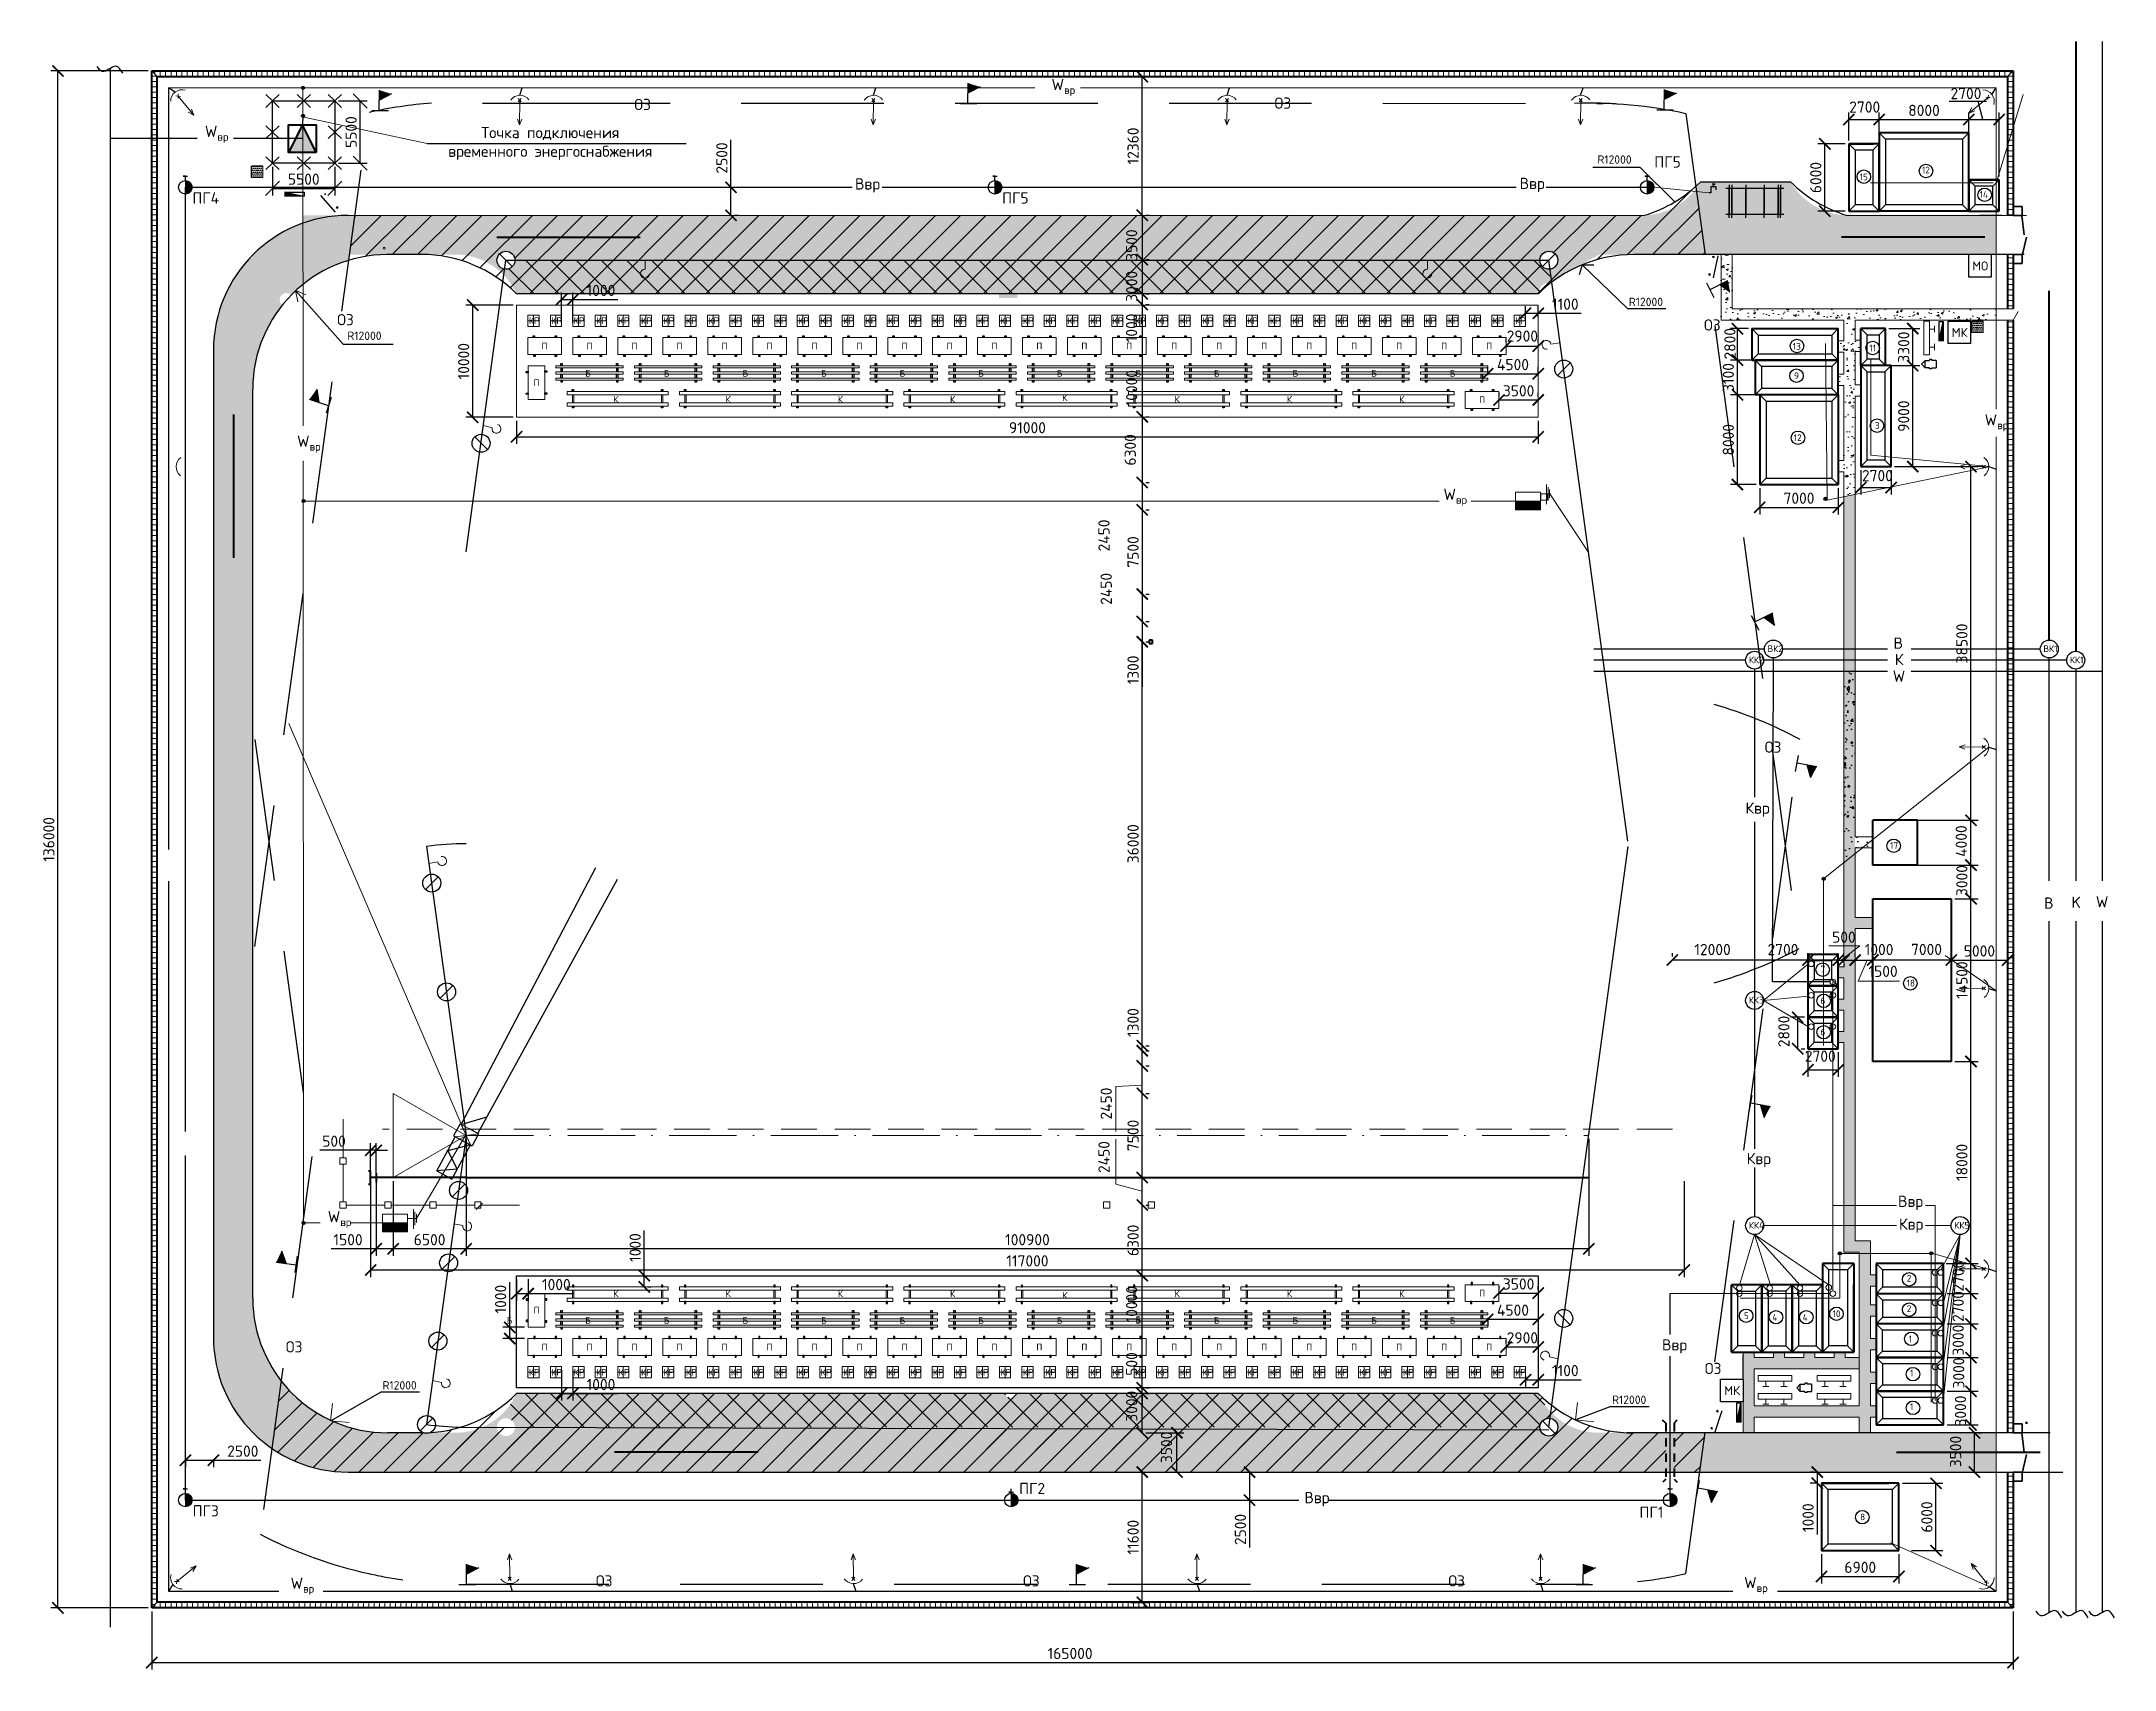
# Model space of a CAD drawing. Header units: millimetres. Extents: x -782 to 10910, y 3841 to 13237.
# Drawn here: x 5560.2 to 5929.6, y 8245 to 8535.2 of the extents above; entities that cross this region are included whole.
import ezdxf

# ---------------------------------------------------------------- set-up
doc = ezdxf.new("R2010")
doc.units = ezdxf.units.MM
for name, pattern in [('ACAD_ISO10W100', [18, 12, -3, 0, -3]), ('DASHEDX2', [38.1, 25.4, -12.7]), ('JIS_02_0.7', [1.35, 0.75, -0.6]), ('штриховая2', [9.525, 6.35, -3.175])]:
    doc.linetypes.add(name, pattern=pattern)
for name, color, linetype, lineweight in [('!ОНенес!', 6, 'Continuous', 40), ('0.2 сетевой', 7, 'Continuous', 20), ('1основная_05мм', 151, 'Continuous', 50), ('anker', 187, 'Continuous', 60), ('желтый', 2, 'Continuous', 30), ('красный', 1, 'Continuous', 30), ('Оbводка', 1, 'Continuous', 90), ('Тонкая 0.3', 140, 'Continuous', 25), ('Фасад толст', 7, 'Continuous', 20)]:
    doc.layers.add(name, color=color, linetype=linetype, lineweight=lineweight)
for name, color, linetype in [('1', 7, 'Continuous'), ('Системный слой', 7, 'Continuous'), ('тонкая', 7, 'Continuous')]:
    doc.layers.add(name, color=color, linetype=linetype)
doc.styles.add('2.5', font='isocpeur.ttf', dxfattribs={"height": 2})
doc.styles.add('Isocpeur', font='isocpeur.ttf')
doc.styles.get("Standard").update_dxf_attribs({"font": 'isocpeur.ttf'})
doc.dimstyles.new('Копия ISO-25 M1-200', dxfattribs={"dimtxt": 2, "dimasz": 2.5, "dimexe": 1.25, "dimexo": 0.625, "dimtad": 1, "dimlfac": 400, "dimtxsty": 'Standard', "dimblk": 'OBLIQUE', "dimcen": 2.5, "dimadec": 0, "dimazin": 0, "dimtfac": 1, "dimtmove": 0, "dimatfit": 3, "dimldrblk": 'NONE', "dimfxl": 1, "dimarcsym": 0})
doc.dimstyles.new('М500 стройгенп', dxfattribs={"dimtxt": 2, "dimasz": 2, "dimexe": 1.25, "dimexo": 0.625, "dimtad": 1, "dimlfac": 500, "dimtxsty": '2.5', "dimblk": 'ARCHTICK', "dimcen": 2.5, "dimadec": 0, "dimazin": 0, "dimtfac": 1, "dimtmove": 0, "dimatfit": 3, "dimfxl": 1, "dimarcsym": 0})
pattern_1 = [(50, (6224.832, 3823.4112), (4.5546167, -0.398477), [0.47625, -5.23875]), (355, (6224.832, 3823.411), (-0.8810855, 4.776421), [0.381, -4.1910146]), (100.45144, (6225.2115, 3823.378), (3.673531, 4.377944), [0.40475, -4.452256]), (46.1842, (6224.832, 3824.681), (6.776976, -1.051058), [0.714375, -7.858125]), (96.63556, (6225.3967, 3824.5936), (5.935103, 6.185653), [0.607126, -6.67839]), (351.18415, (6224.832, 3824.681), (5.935103, 6.185653), [0.571499, -6.286493]), (21, (6225.467, 3824.3637), (3.7903598, -2.55663), [0.47625, -5.23875]), (326, (6225.467, 3824.3637), (1.5450507, 4.604699), [0.381, -4.191]), (71.45144, (6225.7828, 3824.1507), (5.3354105, 2.0480692), [0.40475, -4.4522484]), (37.5, (6224.8319, 3823.4112), (0.0772151, 2.11387597), [0, -4.1402, 0, -4.2545, 0, -4.206875]), (7.5, (6224.832, 3823.4112), (1.6704916, 2.5045144), [0, -2.4257, 0, -4.04495, 0, -1.603375]), (327.5, (6223.4159, 3823.4112), (3.3897649, -0.1432186), [0, -1.5875, 0, -4.953, 0, -6.57225]), (317.5, (6222.781, 3823.4112), (3.7032295, 0.6356623), [0, -2.06375, 0, -3.2893, 0, -4.66725])]
pattern_2 = [(45, (6224.832, 3823.4112), (-2.245064, 2.245064), [])]
pattern_3 = [(50, (3400.191, 5197.2084), (3.6436934, -0.3187817), [0.381, -4.191]), (355, (3400.191, 5197.2084), (-0.7048684, 3.821137), [0.3048, -3.3528117]), (100.45144, (3400.4945, 5197.182), (2.938825, 3.502355), [0.3238002, -3.561805]), (46.1842, (3400.191, 5198.2244), (5.421581, -0.8408466), [0.5715, -6.2865]), (96.63556, (3400.6427, 5198.1544), (4.748083, 4.9485225), [0.4857005, -5.342712]), (351.18415, (3400.191, 5198.2244), (4.748083, 4.9485225), [0.457199, -5.029195]), (21, (3400.699, 5197.9704), (3.0322878, -2.045304), [0.381, -4.191]), (326, (3400.699, 5197.9704), (1.2360406, 3.6837593), [0.3048, -3.3528]), (71.451445, (3400.9516, 5197.8), (4.2683284, 1.6384554), [0.3238002, -3.5617988]), (37.5, (3400.1909, 5197.2084), (0.06177207, 1.69110078), [0, -3.31216, 0, -3.4036, 0, -3.3655]), (7.5, (3400.1909, 5197.2084), (1.33639325, 2.0036115), [0, -1.94056, 0, -3.23596, 0, -1.2827]), (327.5, (3399.058, 5197.2084), (2.7118119, -0.1145749), [0, -1.27, 0, -3.9624, 0, -5.2578]), (317.5, (3398.55, 5197.2084), (2.9625836, 0.5085298), [0, -1.651, 0, -2.63144, 0, -3.7338])]
pattern_4 = [(180, (3400.1909, 5197.2084), (-2e-16, -0.9525), [])]

msp = doc.modelspace()

# ---------------------------------------------------------------- texts
at = {"color": 7, "linetype": 'DASHEDX2', "lineweight": 20, "insert": (5650.893999, 8517.032314), "char_height": 2, "width": 44.83939673, "attachment_point": 5, "style": 'Isocpeur'}
msp.add_mtext('\\pxqc;Точка подключения \\Pвременного энергоснабжения', dxfattribs=at)
at = {"lineweight": 40, "width": 15.99997333, "attachment_point": 5, "style": 'Isocpeur'}
for s, insert, char_height in [('ПГ5', (5849.925324, 8513.728723), 2), ('12', (5895.944776, 8512.294153), 1.199998), ('15', (5884.873482, 8511.048246), 1.199998), ('ПГ4', (5589.511855, 8507.307013), 2), ('ПГ5', (5733.738031, 8507.307013), 2), ('14', (5906.263144, 8507.932764), 1.199998), ('МО', (5905.618355, 8495.200981), 1.5999973), ('МК', (5901.946417, 8483.333593), 1.5999973), ('13', (5872.950405, 8480.863661), 1.199998), ('9', (5872.889105, 8475.63205), 1.199998), ('12', (5873.111742, 8464.579395), 1.199998), ('3', (5887.265425, 8466.760072), 1.199998), ('В', (5891.021531, 8427.969329), 2), ('К', (5891.168241, 8425.055997), 2), ('W', (5891.157401, 8422.098741), 2), ('17', (5890.282563, 8391.899498), 1.199998), ('В', (5917.838972, 8381.638677), 2), ('K', (5922.71619, 8381.777268), 2), ('W', (5927.339044, 8381.869557), 2), ('7', (5877.593917, 8369.867418), 1.199998), ('6', (5877.593917, 8364.267427), 1.199998), ('18', (5893.258219, 8367.375389), 1.199998), ('6', (5877.593917, 8358.667436), 1.199998), ('2', (5892.943823, 8314.734968), 1.199998), ('2', (5892.943823, 8309.334977), 1.199998), ('5', (5863.960779, 8308.07847), 1.199998), ('4', (5869.039866, 8307.774757), 1.199998), ('4', (5874.439857, 8307.774757), 1.199998), ('10', (5880.027334, 8308.435071), 1.199998), ('1', (5893.185006, 8303.946431), 1.199998), ('1', (5893.415938, 8297.862322), 1.199998), ('МК', (5861.419939, 8294.739904), 1.5999973), ('1', (5893.415938, 8291.862332), 1.199998), ('ПГ2', (5736.725025, 8277.290669), 2), ('ПГ3', (5589.511855, 8273.307013), 2), ('ПГ1', (5847.056898, 8273.059159), 2), ('8', (5884.685766, 8272.230918), 1.199998)]:
    msp.add_mtext(s, dxfattribs=dict(at, insert=insert, char_height=char_height))
at = {"insert": (5886.460589, 8480.549686), "char_height": 1.199998, "width": 15.99997333, "attachment_point": 5, "style": 'Isocpeur'}
msp.add_mtext('11', dxfattribs=at)
at = {"layer": '1', "width": 335.51997649, "style": 'Isocpeur'}
for s, insert, char_height, attachment_point in [('\\A1;W{\\H0.7x;\\S^ вр;}', (5740.189149, 8528.531285), 2, 1), ('ОЗ', (5665.852796, 8524.980483), 2, 1), ('ОЗ', (5779.905599, 8525.223648), 2, 1), ('\\A1;W{\\H0.7x;\\S^ вр;}', (5589.3573, 8520.194092), 2, 1), ('\\A1;R12000', (5843.522075, 8514.911959), 1.4999975, 3), ('\\A1;Ввр', (5705.172369, 8510.822099), 2, 1), ('\\A1;Ввр', (5823.574836, 8510.910402), 2, 1), ('\\A1;R12000', (5849.117232, 8489.540814), 1.4999975, 3), ('ОЗ', (5612.921424, 8486.617553), 2, 1), ('\\A1;R12000', (5620.832752, 8482.000974), 1.4999975, 9), ('КР', (5647.056196, 8484.840941), 1.199998, 7), ('КР', (5651.056193, 8484.840941), 1.199998, 7), ('КР', (5655.05619, 8484.840941), 1.199998, 7), ('КР', (5659.056186, 8484.840941), 1.199998, 7), ('КР', (5663.056183, 8484.840941), 1.199998, 7), ('КР', (5667.05618, 8484.840941), 1.199998, 7), ('КР', (5671.056176, 8484.840941), 1.199998, 7), ('КР', (5675.056173, 8484.840941), 1.199998, 7), ('КР', (5679.05617, 8484.840941), 1.199998, 7), ('КР', (5683.056166, 8484.840941), 1.199998, 7), ('КР', (5687.056163, 8484.840941), 1.199998, 7), ('КР', (5691.05616, 8484.840941), 1.199998, 7), ('КР', (5695.056156, 8484.840941), 1.199998, 7), ('КР', (5699.056153, 8484.840941), 1.199998, 7), ('КР', (5703.05615, 8484.840941), 1.199998, 7), ('КР', (5707.056146, 8484.840941), 1.199998, 7), ('КР', (5711.056143, 8484.840941), 1.199998, 7), ('КР', (5715.05614, 8484.840941), 1.199998, 7), ('КР', (5719.056136, 8484.840941), 1.199998, 7), ('КР', (5723.056133, 8484.840941), 1.199998, 7), ('КР', (5727.05613, 8484.840941), 1.199998, 7), ('КР', (5731.056126, 8484.840941), 1.199998, 7), ('КР', (5735.056123, 8484.840941), 1.199998, 7), ('КР', (5739.05612, 8484.840941), 1.199998, 7), ('КР', (5743.056116, 8484.840941), 1.199998, 7), ('КР', (5747.056113, 8484.840941), 1.199998, 7), ('КР', (5751.05611, 8484.840941), 1.199998, 7), ('КР', (5755.056106, 8484.840941), 1.199998, 7), ('КР', (5759.056103, 8484.840941), 1.199998, 7), ('КР', (5763.0561, 8484.840941), 1.199998, 7), ('КР', (5767.056096, 8484.840941), 1.199998, 7), ('КР', (5771.056093, 8484.840941), 1.199998, 7), ('КР', (5775.05609, 8484.840941), 1.199998, 7), ('КР', (5779.056086, 8484.840941), 1.199998, 7), ('КР', (5783.056083, 8484.840941), 1.199998, 7), ('КР', (5787.05608, 8484.840941), 1.199998, 7), ('КР', (5791.056076, 8484.840941), 1.199998, 7), ('КР', (5795.056073, 8484.840941), 1.199998, 7), ('КР', (5798.774049, 8484.840941), 1.199998, 7), ('КР', (5802.774046, 8484.840941), 1.199998, 7), ('КР', (5806.774043, 8484.840941), 1.199998, 7), ('КР', (5810.774039, 8484.840941), 1.199998, 7), ('КР', (5814.774036, 8484.840941), 1.199998, 7), ('КР', (5818.774033, 8484.840941), 1.199998, 7), ('КР', (5822.774029, 8484.840941), 1.199998, 7), ('ОЗ', (5856.415179, 8485.678081), 2, 1), ('П', (5649.347291, 8480.341694), 1.199998, 7), ('П', (5657.359452, 8480.341694), 1.199998, 7), ('П', (5665.371612, 8480.341694), 1.199998, 7), ('П', (5673.383773, 8480.341694), 1.199998, 7), ('П', (5681.395934, 8480.341694), 1.199998, 7), ('П', (5689.408094, 8480.341694), 1.199998, 7), ('П', (5697.420255, 8480.341694), 1.199998, 7), ('П', (5705.432415, 8480.341694), 1.199998, 7), ('П', (5713.444576, 8480.341694), 1.199998, 7), ('П', (5721.456737, 8480.341694), 1.199998, 7), ('П', (5729.468897, 8480.341694), 1.199998, 7), ('П', (5737.481058, 8480.341694), 1.199998, 7), ('П', (5745.493218, 8480.341694), 1.199998, 7), ('П', (5753.505379, 8480.341694), 1.199998, 7), ('П', (5761.51754, 8480.341694), 1.199998, 7), ('П', (5769.5297, 8480.341694), 1.199998, 7), ('П', (5777.541861, 8480.341694), 1.199998, 7), ('П', (5785.554021, 8480.341694), 1.199998, 7), ('П', (5793.566182, 8480.341694), 1.199998, 7), ('П', (5801.578343, 8480.341694), 1.199998, 7), ('П', (5809.590503, 8480.341694), 1.199998, 7), ('П', (5817.602664, 8480.341694), 1.199998, 7), ('Б', (5657.128361, 8475.454238), 1.199998, 7), ('Б', (5671.128361, 8475.454238), 1.199998, 7), ('Б', (5685.128361, 8475.454238), 1.199998, 7), ('Б', (5699.128361, 8475.454238), 1.199998, 7), ('Б', (5713.128361, 8475.454238), 1.199998, 7), ('Б', (5727.128361, 8475.454238), 1.199998, 7), ('Б', (5741.128361, 8475.454238), 1.199998, 7), ('Б', (5755.128361, 8475.454238), 1.199998, 7), ('Б', (5755.128361, 8475.454238), 1.199998, 7), ('Б', (5769.128361, 8475.454238), 1.199998, 7), ('Б', (5783.128361, 8475.454238), 1.199998, 7), ('Б', (5797.128361, 8475.454238), 1.199998, 7), ('Б', (5811.128361, 8475.454238), 1.199998, 7), ('П', (5647.900412, 8473.762888), 1.199998, 7), ('К', (5662.099437, 8470.818623), 1.199998, 7), ('К', (5682.099437, 8470.818623), 1.199998, 7), ('К', (5702.099437, 8470.818623), 1.199998, 7), ('К', (5722.099437, 8470.818623), 1.199998, 7), ('К', (5742.099437, 8471.118623), 1.199998, 7), ('К', (5762.099437, 8470.818623), 1.199998, 7), ('К', (5782.099437, 8470.818623), 1.199998, 7), ('К', (5802.099437, 8470.818623), 1.199998, 7), ('П', (5816.347291, 8470.741694), 1.199998, 7), ('\\A1;W{\\H0.7x;\\S^ вр;}', (5906.414139, 8468.776374), 2, 1), ('\\A1;W{\\H0.7x;\\S^ вр;}', (5605.78101, 8464.96327), 2, 1), ('\\A1;W{\\H0.7x;\\S^ вр;}', (5810.007391, 8455.491456), 2, 1), ('ОЗ', (5867.234152, 8410.441962), 2, 1), ('\\A1;Квр', (5863.786056, 8399.576036), 2, 1), ('\\A1;Квр', (5864.013547, 8337.092158), 2, 1), ('\\A1;Ввр', (5890.984567, 8329.475798), 2, 1), ('\\A1;W{\\H0.7x;\\S^ вр;}', (5611.25029, 8326.746381), 2, 1), ('\\A1;W{\\H0.7x;\\S^ вр;}', (5611.25029, 8326.746381), 2, 1), ('\\A1;Квр', (5891.151348, 8325.420122), 2, 1), ('П', (5647.900412, 8309.674358), 1.199998, 1), ('К', (5662.099437, 8312.618623), 1.199998, 1), ('К', (5682.099437, 8312.618623), 1.199998, 1), ('К', (5702.099437, 8312.618623), 1.199998, 1), ('К', (5722.099437, 8312.618623), 1.199998, 1), ('К', (5742.099437, 8312.318623), 1.199998, 1), ('К', (5762.099437, 8312.618623), 1.199998, 1), ('К', (5782.099437, 8312.618623), 1.199998, 1), ('К', (5802.099437, 8312.618623), 1.199998, 1), ('П', (5816.347291, 8312.695553), 1.199998, 1), ('Б', (5643.128361, 8306.654238), 1.199998, 7), ('Б', (5657.128361, 8306.654238), 1.199998, 7), ('Б', (5671.128361, 8306.654238), 1.199998, 7), ('Б', (5685.128361, 8306.654238), 1.199998, 7), ('Б', (5699.128361, 8306.654238), 1.199998, 7), ('Б', (5713.128361, 8306.654238), 1.199998, 7), ('Б', (5727.128361, 8306.654238), 1.199998, 7), ('Б', (5741.128361, 8306.654238), 1.199998, 7), ('Б', (5755.128361, 8307.983009), 1.199998, 1), ('Б', (5755.128361, 8306.654238), 1.199998, 7), ('Б', (5769.128361, 8306.654238), 1.199998, 7), ('Б', (5783.128361, 8306.654238), 1.199998, 7), ('Б', (5797.128361, 8306.654238), 1.199998, 7), ('Б', (5811.128361, 8306.654238), 1.199998, 7), ('П', (5649.347291, 8303.095553), 1.199998, 1), ('П', (5657.359452, 8303.095553), 1.199998, 1), ('П', (5665.371612, 8303.095553), 1.199998, 1), ('П', (5673.383773, 8303.095553), 1.199998, 1), ('П', (5681.395934, 8303.095553), 1.199998, 1), ('П', (5689.408094, 8303.095553), 1.199998, 1), ('П', (5697.420255, 8303.095553), 1.199998, 1), ('П', (5705.432415, 8303.095553), 1.199998, 1), ('П', (5713.444576, 8303.095553), 1.199998, 1), ('П', (5721.456737, 8303.095553), 1.199998, 1), ('П', (5729.468897, 8303.095553), 1.199998, 1), ('П', (5737.481058, 8303.095553), 1.199998, 1), ('П', (5745.493218, 8303.095553), 1.199998, 1), ('П', (5753.505379, 8303.095553), 1.199998, 1), ('П', (5761.51754, 8303.095553), 1.199998, 1), ('П', (5769.5297, 8303.095553), 1.199998, 1), ('П', (5777.541861, 8303.095553), 1.199998, 1), ('П', (5785.554021, 8303.095553), 1.199998, 1), ('П', (5793.566182, 8303.095553), 1.199998, 1), ('П', (5801.578343, 8303.095553), 1.199998, 1), ('П', (5809.590503, 8303.095553), 1.199998, 1), ('П', (5817.602664, 8303.095553), 1.199998, 1), ('\\A1;Ввр', (5848.936954, 8303.899399), 2, 1), ('КР', (5647.056196, 8298.596305), 1.199998, 1), ('КР', (5651.056193, 8298.596305), 1.199998, 1), ('КР', (5655.05619, 8298.596305), 1.199998, 1), ('КР', (5659.056186, 8298.596305), 1.199998, 1), ('КР', (5663.056183, 8298.596305), 1.199998, 1), ('КР', (5667.05618, 8298.596305), 1.199998, 1), ('КР', (5671.056176, 8298.596305), 1.199998, 1), ('КР', (5675.056173, 8298.596305), 1.199998, 1), ('КР', (5679.05617, 8298.596305), 1.199998, 1), ('КР', (5683.056166, 8298.596305), 1.199998, 1), ('КР', (5687.056163, 8298.596305), 1.199998, 1), ('КР', (5691.05616, 8298.596305), 1.199998, 1), ('КР', (5695.056156, 8298.596305), 1.199998, 1), ('КР', (5699.056153, 8298.596305), 1.199998, 1), ('КР', (5703.05615, 8298.596305), 1.199998, 1), ('КР', (5707.056146, 8298.596305), 1.199998, 1), ('КР', (5711.056143, 8298.596305), 1.199998, 1), ('КР', (5715.05614, 8298.596305), 1.199998, 1), ('КР', (5719.056136, 8298.596305), 1.199998, 1), ('КР', (5723.056133, 8298.596305), 1.199998, 1), ('КР', (5727.05613, 8298.596305), 1.199998, 1), ('КР', (5731.056126, 8298.596305), 1.199998, 1), ('КР', (5735.056123, 8298.596305), 1.199998, 1), ('КР', (5739.05612, 8298.596305), 1.199998, 1), ('КР', (5743.056116, 8298.596305), 1.199998, 1), ('КР', (5747.056113, 8298.596305), 1.199998, 1), ('КР', (5751.05611, 8298.596305), 1.199998, 1), ('КР', (5755.056106, 8298.596305), 1.199998, 1), ('КР', (5759.056103, 8298.596305), 1.199998, 1), ('КР', (5763.0561, 8298.596305), 1.199998, 1), ('КР', (5767.056096, 8298.596305), 1.199998, 1), ('КР', (5771.056093, 8298.596305), 1.199998, 1), ('КР', (5775.05609, 8298.596305), 1.199998, 1), ('КР', (5779.056086, 8298.596305), 1.199998, 1), ('КР', (5783.056083, 8298.596305), 1.199998, 1), ('КР', (5787.05608, 8298.596305), 1.199998, 1), ('КР', (5791.056076, 8298.596305), 1.199998, 1), ('КР', (5795.056073, 8298.596305), 1.199998, 1), ('КР', (5798.774049, 8298.596305), 1.199998, 1), ('КР', (5802.774046, 8298.596305), 1.199998, 1), ('КР', (5806.774043, 8298.596305), 1.199998, 1), ('КР', (5810.774039, 8298.596305), 1.199998, 1), ('КР', (5814.774036, 8298.596305), 1.199998, 1), ('КР', (5818.774033, 8298.596305), 1.199998, 1), ('КР', (5822.774029, 8298.596305), 1.199998, 1), ('ОЗ', (5856.556215, 8299.686975), 2, 1), ('\\A1;R12000', (5627.094482, 8296.428702), 1.4999975, 3), ('\\A1;R12000', (5627.094482, 8296.428702), 1.4999975, 3), ('\\A1;R12000', (5846.136903, 8293.854082), 1.4999975, 3), ('\\A1;Ввр', (5785.230019, 8276.66549), 2, 1), ('ОЗ', (5659.004831, 8261.830173), 2, 1), ('ОЗ', (5735.106234, 8261.830173), 2, 1), ('ОЗ', (5810.867721, 8261.830173), 2, 1), ('\\A1;W{\\H0.7x;\\S^ вр;}', (5863.566387, 8261.532283), 2, 1), ('\\A1;W{\\H0.7x;\\S^ вр;}', (5604.627737, 8261.41085), 2, 1)]:
    msp.add_mtext(s, dxfattribs=dict(at, insert=insert, char_height=char_height, attachment_point=attachment_point))
at = {"layer": '1', "color": 3, "lineweight": 30, "char_height": 1.199998, "width": 335.51997649, "attachment_point": 1, "style": 'Isocpeur'}
for s, insert in [('КК2', (5864.384615, 8425.581363)), ('КК1', (5921.57786, 8425.581363))]:
    msp.add_mtext(s, dxfattribs=dict(at, insert=insert))
at = {"layer": '1', "color": 5, "lineweight": 30, "char_height": 1.199998, "width": 335.51997649, "attachment_point": 1, "style": 'Isocpeur'}
for s, insert in [('ВК2', (5867.727467, 8427.572133)), ('ВК1', (5916.874738, 8427.572133))]:
    msp.add_mtext(s, dxfattribs=dict(at, insert=insert))
at = {"layer": '1', "color": 3, "char_height": 1.199998, "width": 335.51997649, "attachment_point": 1, "style": 'Isocpeur'}
for s, insert in [('КК3', (5864.384615, 8364.939086)), ('КК4', (5864.384615, 8324.807861)), ('КК5', (5900.989661, 8324.807861))]:
    msp.add_mtext(s, dxfattribs=dict(at, insert=insert))
at = {"layer": '1', "lineweight": 30, "insert": (5603.769487, 8303.542883), "char_height": 2, "width": 335.51997649, "attachment_point": 1, "style": 'Isocpeur'}
msp.add_mtext('ОЗ', dxfattribs=at)

# ---------------------------------------------------------------- blocks, each defined once
blk = doc.blocks.new('_OBLIQUE')
at = {"color": 0, "linetype": 'ByBlock'}
blk.add_line((-0.5, -0.5), (0.5, 0.5), dxfattribs=at)
blk = doc.blocks.new('*D539')
at = {"color": 0, "lineweight": -2, "transparency": 16777216}
for p, q in [((5601.42, 8512.89), (5601.42, 8507.78)), ((5612.51, 8512.89), (5612.51, 8507.78)), ((5601.42, 8509.03), (5612.51, 8509.03))]:
    blk.add_line(p, q, dxfattribs=at)
at = {"layer": 'Defpoints', "color": 0, "lineweight": 30, "transparency": 16777216}
for p in [(5601.42, 8513.51), (5612.51, 8513.51), (5612.51, 8509.03)]:
    blk.add_point(p, dxfattribs=at)
at = {"color": 0, "lineweight": -2, "transparency": 16777216, "xscale": 2.5, "yscale": 2.5, "zscale": 2.5, "rotation": 180}
blk.add_blockref('_OBLIQUE', (5601.42, 8509.03), dxfattribs=at)
at = {"color": 0, "lineweight": -2, "transparency": 16777216, "xscale": 2.5, "yscale": 2.5, "zscale": 2.5}
blk.add_blockref('_OBLIQUE', (5612.51, 8509.03), dxfattribs=at)
at = {"color": 0, "lineweight": 15, "transparency": 16777216, "insert": (5606.97, 8510.66), "char_height": 2, "attachment_point": 5}
blk.add_mtext('5500', dxfattribs=at)
blk = doc.blocks.new('_None')
blk = doc.blocks.new('*D540')
at = {"color": 0, "lineweight": -2, "transparency": 16777216}
for p, q in [((5613.14, 8524.6), (5618.28, 8524.6)), ((5617.03, 8513.51), (5617.03, 8524.6)), ((5613.14, 8513.51), (5618.28, 8513.51))]:
    blk.add_line(p, q, dxfattribs=at)
at = {"layer": 'Defpoints', "color": 0, "lineweight": 30, "transparency": 16777216}
for p in [(5612.51, 8524.6), (5617.03, 8524.6), (5612.51, 8513.51)]:
    blk.add_point(p, dxfattribs=at)
at = {"color": 0, "lineweight": -2, "transparency": 16777216, "xscale": 2.5, "yscale": 2.5, "zscale": 2.5}
for p, rotation in [((5617.03, 8524.6), 90), ((5617.03, 8513.51), 270)]:
    blk.add_blockref('_OBLIQUE', p, dxfattribs=dict(at, rotation=rotation))
at = {"color": 0, "lineweight": 15, "transparency": 16777216, "insert": (5615.41, 8519.06), "char_height": 2, "attachment_point": 5, "rotation": 90}
blk.add_mtext('5500', dxfattribs=at)
blk = doc.blocks.new('_ArchTick')
at = {"color": 0, "linetype": 'ByBlock', "const_width": 0.15}
blk.add_lwpolyline([(-0.5, -0.5), (0.5, 0.5)], dxfattribs=at)
blk = doc.blocks.new('*D500')
at = {"color": 0, "lineweight": -2, "transparency": 16777216}
for p, q in [((5754.38, 8280.22), (5757.59, 8280.22)), ((5756.34, 8257), (5756.34, 8280.22)), ((5754.38, 8257), (5757.59, 8257))]:
    blk.add_line(p, q, dxfattribs=at)
at = {"layer": 'Defpoints', "color": 0, "lineweight": 30, "transparency": 16777216}
for p in [(5753.76, 8280.22), (5756.34, 8280.22), (5753.76, 8257)]:
    blk.add_point(p, dxfattribs=at)
at = {"color": 0, "lineweight": -2, "transparency": 16777216, "xscale": 2, "yscale": 2, "zscale": 2}
for p, rotation in [((5756.34, 8280.22), 90), ((5756.34, 8257), 270)]:
    blk.add_blockref('_ArchTick', p, dxfattribs=dict(at, rotation=rotation))
at = {"color": 0, "lineweight": 20, "transparency": 16777216, "insert": (5754.71, 8268.61), "char_height": 2, "attachment_point": 5, "rotation": 90, "style": '2.5'}
blk.add_mtext('11600', dxfattribs=at)
blk = doc.blocks.new('*D501')
at = {"color": 0, "lineweight": -2, "transparency": 16777216}
for p, q in [((5756.96, 8287.22), (5763.78, 8287.22)), ((5762.53, 8280.22), (5762.53, 8287.22)), ((5763.16, 8280.22), (5763.78, 8280.22))]:
    blk.add_line(p, q, dxfattribs=at)
at = {"layer": 'Defpoints', "color": 0, "lineweight": 30, "transparency": 16777216}
for p in [(5756.34, 8287.22), (5762.53, 8287.22), (5762.53, 8280.22)]:
    blk.add_point(p, dxfattribs=at)
at = {"color": 0, "lineweight": -2, "transparency": 16777216, "xscale": 2, "yscale": 2, "zscale": 2}
for p, rotation in [((5762.53, 8287.22), 90), ((5762.53, 8280.22), 270)]:
    blk.add_blockref('_ArchTick', p, dxfattribs=dict(at, rotation=rotation))
at = {"color": 0, "lineweight": 20, "transparency": 16777216, "insert": (5760.66, 8284.62), "char_height": 2, "attachment_point": 5, "rotation": 90, "style": '2.5'}
blk.add_mtext('3500', dxfattribs=at)
blk = doc.blocks.new('*D502')
at = {"color": 0, "lineweight": -2, "transparency": 16777216}
for p, q in [((5756.34, 8287.22), (5756.34, 8294.22)), ((5756.96, 8294.22), (5757.59, 8294.22)), ((5756.96, 8287.22), (5757.59, 8287.22))]:
    blk.add_line(p, q, dxfattribs=at)
at = {"layer": 'Defpoints', "color": 0, "lineweight": 30, "transparency": 16777216}
for p in [(5756.34, 8294.22), (5756.34, 8294.22), (5756.34, 8287.22)]:
    blk.add_point(p, dxfattribs=at)
at = {"color": 0, "lineweight": -2, "transparency": 16777216, "xscale": 2, "yscale": 2, "zscale": 2}
for p, rotation in [((5756.34, 8294.22), 90), ((5756.34, 8287.22), 270)]:
    blk.add_blockref('_ArchTick', p, dxfattribs=dict(at, rotation=rotation))
at = {"color": 0, "lineweight": 20, "transparency": 16777216, "insert": (5754.46, 8291.96), "char_height": 2, "attachment_point": 5, "rotation": 90, "style": '2.5'}
blk.add_mtext('3000', dxfattribs=at)
blk = doc.blocks.new('*D503')
at = {"color": 0, "lineweight": -2, "transparency": 16777216}
for p, q in [((5756.34, 8295.22), (5756.34, 8297.22)), ((5756.34, 8294.22), (5756.34, 8295.22)), ((5756.96, 8295.22), (5757.59, 8295.22)), ((5756.34, 8294.22), (5756.34, 8292.22)), ((5756.96, 8294.22), (5757.59, 8294.22))]:
    blk.add_line(p, q, dxfattribs=at)
at = {"layer": 'Defpoints', "color": 0, "lineweight": 30, "transparency": 16777216}
for p in [(5756.34, 8295.22), (5756.34, 8295.22), (5756.34, 8294.22)]:
    blk.add_point(p, dxfattribs=at)
at = {"color": 0, "lineweight": -2, "transparency": 16777216, "xscale": 2, "yscale": 2, "zscale": 2}
for p, rotation in [((5756.34, 8295.22), 270), ((5756.34, 8294.22), 90)]:
    blk.add_blockref('_ArchTick', p, dxfattribs=dict(at, rotation=rotation))
at = {"color": 0, "lineweight": 20, "transparency": 16777216, "insert": (5754.46, 8299.49), "char_height": 2, "attachment_point": 5, "rotation": 90, "style": '2.5'}
blk.add_mtext('500', dxfattribs=at)
blk = doc.blocks.new('*D504')
at = {"color": 0, "lineweight": -2, "transparency": 16777216}
for p, q in [((5756.34, 8295.22), (5756.34, 8315.22)), ((5756.96, 8315.22), (5757.59, 8315.22)), ((5756.96, 8295.22), (5757.59, 8295.22))]:
    blk.add_line(p, q, dxfattribs=at)
at = {"layer": 'Defpoints', "color": 0, "lineweight": 30, "transparency": 16777216}
for p in [(5756.34, 8315.22), (5756.34, 8315.22), (5756.34, 8295.22)]:
    blk.add_point(p, dxfattribs=at)
at = {"color": 0, "lineweight": -2, "transparency": 16777216, "xscale": 2, "yscale": 2, "zscale": 2}
for p, rotation in [((5756.34, 8315.22), 90), ((5756.34, 8295.22), 270)]:
    blk.add_blockref('_ArchTick', p, dxfattribs=dict(at, rotation=rotation))
at = {"color": 0, "lineweight": 20, "transparency": 16777216, "insert": (5754.46, 8310.13), "char_height": 2, "attachment_point": 5, "rotation": 90, "style": '2.5'}
blk.add_mtext('10000', dxfattribs=at)
blk = doc.blocks.new('*D455')
at = {"color": 0, "lineweight": -2, "transparency": 16777216}
for p, q in [((5756.34, 8315.22), (5756.34, 8327.82)), ((5756.96, 8327.82), (5757.59, 8327.82)), ((5756.96, 8315.22), (5757.59, 8315.22))]:
    blk.add_line(p, q, dxfattribs=at)
at = {"layer": 'Defpoints', "color": 0, "lineweight": 30, "transparency": 16777216}
for p in [(5756.34, 8327.82), (5756.34, 8327.82), (5756.34, 8315.22)]:
    blk.add_point(p, dxfattribs=at)
at = {"color": 0, "lineweight": -2, "transparency": 16777216, "xscale": 2, "yscale": 2, "zscale": 2}
for p, rotation in [((5756.34, 8327.82), 90), ((5756.34, 8315.22), 270)]:
    blk.add_blockref('_ArchTick', p, dxfattribs=dict(at, rotation=rotation))
at = {"color": 0, "lineweight": 20, "transparency": 16777216, "insert": (5754.71, 8321.52), "char_height": 2, "attachment_point": 5, "rotation": 90, "style": '2.5'}
blk.add_mtext('6300', dxfattribs=at)
blk = doc.blocks.new('*D456')
at = {"color": 0, "lineweight": -2, "transparency": 16777216}
for p, q in [((5756.34, 8327.82), (5756.34, 8332.72)), ((5756.96, 8332.72), (5757.59, 8332.72)), ((5756.96, 8327.82), (5757.59, 8327.82))]:
    blk.add_line(p, q, dxfattribs=at)
at = {"layer": 'Defpoints', "color": 0, "lineweight": 30, "transparency": 16777216}
for p in [(5756.34, 8332.72), (5756.34, 8332.72), (5756.34, 8327.82)]:
    blk.add_point(p, dxfattribs=at)
at = {"color": 0, "lineweight": -2, "transparency": 16777216, "xscale": 2, "yscale": 2, "zscale": 2}
for p, rotation in [((5756.34, 8332.72), 90), ((5756.34, 8327.82), 270)]:
    blk.add_blockref('_ArchTick', p, dxfattribs=dict(at, rotation=rotation))
at = {"color": 0, "lineweight": 20, "transparency": 16777216, "insert": (5749.53, 8336.37), "char_height": 2, "attachment_point": 5, "rotation": 90, "style": '2.5'}
blk.add_mtext('2450', dxfattribs=at)
blk = doc.blocks.new('*D457')
at = {"color": 0, "lineweight": -2, "transparency": 16777216}
for p, q in [((5756.34, 8332.72), (5756.34, 8347.72)), ((5756.96, 8347.72), (5757.59, 8347.72)), ((5756.96, 8332.72), (5757.59, 8332.72))]:
    blk.add_line(p, q, dxfattribs=at)
at = {"layer": 'Defpoints', "color": 0, "lineweight": 30, "transparency": 16777216}
for p in [(5756.34, 8347.72), (5756.34, 8347.72), (5756.34, 8332.72)]:
    blk.add_point(p, dxfattribs=at)
at = {"color": 0, "lineweight": -2, "transparency": 16777216, "xscale": 2, "yscale": 2, "zscale": 2}
for p, rotation in [((5756.34, 8347.72), 90), ((5756.34, 8332.72), 270)]:
    blk.add_blockref('_ArchTick', p, dxfattribs=dict(at, rotation=rotation))
at = {"color": 0, "lineweight": 20, "transparency": 16777216, "insert": (5754.71, 8340.22), "char_height": 2, "attachment_point": 5, "rotation": 90, "style": '2.5'}
blk.add_mtext('7500', dxfattribs=at)
blk = doc.blocks.new('*D505')
at = {"color": 0, "lineweight": -2, "transparency": 16777216}
for p, q in [((5756.34, 8347.72), (5756.34, 8352.61)), ((5756.96, 8352.61), (5757.59, 8352.61)), ((5756.96, 8347.72), (5757.59, 8347.72))]:
    blk.add_line(p, q, dxfattribs=at)
at = {"layer": 'Defpoints', "color": 0, "lineweight": 30, "transparency": 16777216}
for p in [(5756.34, 8352.61), (5756.34, 8352.61), (5756.34, 8347.72)]:
    blk.add_point(p, dxfattribs=at)
at = {"color": 0, "lineweight": -2, "transparency": 16777216, "xscale": 2, "yscale": 2, "zscale": 2}
for p, rotation in [((5756.34, 8352.61), 90), ((5756.34, 8347.72), 270)]:
    blk.add_blockref('_ArchTick', p, dxfattribs=dict(at, rotation=rotation))
at = {"color": 0, "lineweight": 20, "transparency": 16777216, "insert": (5749.93, 8345.9), "char_height": 2, "attachment_point": 5, "rotation": 90, "style": '2.5'}
blk.add_mtext('2450', dxfattribs=at)
blk = doc.blocks.new('*D458')
at = {"color": 0, "lineweight": -2, "transparency": 16777216}
for p, q in [((5756.34, 8355.32), (5756.34, 8363.37)), ((5756.34, 8352.61), (5756.34, 8355.32)), ((5756.96, 8355.32), (5757.59, 8355.32)), ((5756.96, 8352.61), (5757.59, 8352.61))]:
    blk.add_line(p, q, dxfattribs=at)
at = {"layer": 'Defpoints', "color": 0, "lineweight": 30, "transparency": 16777216}
for p in [(5756.34, 8355.32), (5756.34, 8355.32), (5756.34, 8352.61)]:
    blk.add_point(p, dxfattribs=at)
at = {"color": 0, "lineweight": -2, "transparency": 16777216, "xscale": 2, "yscale": 2, "zscale": 2}
for p, rotation in [((5756.34, 8355.32), 90), ((5756.34, 8352.61), 270)]:
    blk.add_blockref('_ArchTick', p, dxfattribs=dict(at, rotation=rotation))
at = {"color": 0, "lineweight": 20, "transparency": 16777216, "insert": (5754.71, 8360.34), "char_height": 2, "attachment_point": 5, "rotation": 90, "style": '2.5'}
blk.add_mtext('1300', dxfattribs=at)
blk = doc.blocks.new('*D459')
at = {"color": 0, "lineweight": -2, "transparency": 16777216}
for p, q in [((5756.34, 8356.22), (5756.34, 8428.22)), ((5756.96, 8428.22), (5757.59, 8428.22)), ((5756.96, 8356.22), (5757.59, 8356.22))]:
    blk.add_line(p, q, dxfattribs=at)
at = {"layer": 'Defpoints', "color": 0, "lineweight": 30, "transparency": 16777216}
for p in [(5756.34, 8428.22), (5756.34, 8428.22), (5756.34, 8356.22)]:
    blk.add_point(p, dxfattribs=at)
at = {"color": 0, "lineweight": -2, "transparency": 16777216, "xscale": 2, "yscale": 2, "zscale": 2}
for p, rotation in [((5756.34, 8428.22), 90), ((5756.34, 8356.22), 270)]:
    blk.add_blockref('_ArchTick', p, dxfattribs=dict(at, rotation=rotation))
at = {"color": 0, "lineweight": 20, "transparency": 16777216, "insert": (5754.71, 8392.22), "char_height": 2, "attachment_point": 5, "rotation": 90, "style": '2.5'}
blk.add_mtext('36000', dxfattribs=at)
blk = doc.blocks.new('*D460')
at = {"color": 0, "lineweight": -2, "transparency": 16777216}
for p, q in [((5756.34, 8504.22), (5756.34, 8496.32)), ((5756.96, 8504.22), (5757.59, 8504.22)), ((5756.96, 8496.32), (5757.59, 8496.32))]:
    blk.add_line(p, q, dxfattribs=at)
at = {"layer": 'Defpoints', "color": 0, "lineweight": 30, "transparency": 16777216}
for p in [(5756.34, 8504.22), (5756.34, 8496.32), (5756.34, 8496.32)]:
    blk.add_point(p, dxfattribs=at)
at = {"color": 0, "lineweight": -2, "transparency": 16777216, "xscale": 2, "yscale": 2, "zscale": 2}
for p, rotation in [((5756.34, 8504.22), 90), ((5756.34, 8496.32), 270)]:
    blk.add_blockref('_ArchTick', p, dxfattribs=dict(at, rotation=rotation))
at = {"color": 0, "lineweight": 20, "transparency": 16777216, "insert": (5754.46, 8498.92), "char_height": 2, "attachment_point": 5, "rotation": 90, "style": '2.5'}
blk.add_mtext('3500', dxfattribs=at)
blk = doc.blocks.new('*D461')
at = {"color": 0, "lineweight": -2, "transparency": 16777216}
for p, q in [((5756.34, 8496.32), (5756.34, 8490.22)), ((5756.96, 8496.32), (5757.59, 8496.32)), ((5756.96, 8490.22), (5757.59, 8490.22))]:
    blk.add_line(p, q, dxfattribs=at)
at = {"layer": 'Defpoints', "color": 0, "lineweight": 30, "transparency": 16777216}
for p in [(5756.34, 8496.32), (5756.34, 8490.22), (5756.34, 8490.22)]:
    blk.add_point(p, dxfattribs=at)
at = {"color": 0, "lineweight": -2, "transparency": 16777216, "xscale": 2, "yscale": 2, "zscale": 2}
for p, rotation in [((5756.34, 8496.32), 90), ((5756.34, 8490.22), 270)]:
    blk.add_blockref('_ArchTick', p, dxfattribs=dict(at, rotation=rotation))
at = {"color": 0, "lineweight": 20, "transparency": 16777216, "insert": (5754.46, 8491.57), "char_height": 2, "attachment_point": 5, "rotation": 90, "style": '2.5'}
blk.add_mtext('3000', dxfattribs=at)
blk = doc.blocks.new('*D462')
at = {"color": 0, "lineweight": -2, "transparency": 16777216}
for p, q in [((5756.34, 8490.22), (5756.34, 8488.32)), ((5756.96, 8490.22), (5757.59, 8490.22)), ((5756.96, 8488.32), (5757.59, 8488.32))]:
    blk.add_line(p, q, dxfattribs=at)
at = {"layer": 'Defpoints', "color": 0, "lineweight": 30, "transparency": 16777216}
for p in [(5756.34, 8490.22), (5756.34, 8488.32), (5756.34, 8488.32)]:
    blk.add_point(p, dxfattribs=at)
at = {"color": 0, "lineweight": -2, "transparency": 16777216, "xscale": 2, "yscale": 2, "zscale": 2}
for p, rotation in [((5756.34, 8490.22), 90), ((5756.34, 8488.32), 270)]:
    blk.add_blockref('_ArchTick', p, dxfattribs=dict(at, rotation=rotation))
at = {"color": 0, "lineweight": 20, "transparency": 16777216, "insert": (5754.43, 8484.15), "char_height": 2, "attachment_point": 5, "rotation": 90, "style": '2.5'}
blk.add_mtext('1000', dxfattribs=at)
blk = doc.blocks.new('*D463')
at = {"color": 0, "lineweight": -2, "transparency": 16777216}
for p, q in [((5756.34, 8488.32), (5756.34, 8468.32)), ((5756.96, 8488.32), (5757.59, 8488.32)), ((5756.96, 8468.32), (5757.59, 8468.32))]:
    blk.add_line(p, q, dxfattribs=at)
at = {"layer": 'Defpoints', "color": 0, "lineweight": 30, "transparency": 16777216}
for p in [(5756.34, 8488.32), (5756.34, 8468.32), (5756.34, 8468.32)]:
    blk.add_point(p, dxfattribs=at)
at = {"color": 0, "lineweight": -2, "transparency": 16777216, "xscale": 2, "yscale": 2, "zscale": 2}
for p, rotation in [((5756.34, 8488.32), 90), ((5756.34, 8468.32), 270)]:
    blk.add_blockref('_ArchTick', p, dxfattribs=dict(at, rotation=rotation))
at = {"color": 0, "lineweight": 20, "transparency": 16777216, "insert": (5754.46, 8473.41), "char_height": 2, "attachment_point": 5, "rotation": 90, "style": '2.5'}
blk.add_mtext('10000', dxfattribs=at)
blk = doc.blocks.new('*D464')
at = {"color": 0, "lineweight": -2, "transparency": 16777216}
for p, q in [((5756.34, 8468.32), (5756.34, 8456.61)), ((5756.96, 8468.32), (5757.59, 8468.32)), ((5756.96, 8456.61), (5757.59, 8456.61))]:
    blk.add_line(p, q, dxfattribs=at)
at = {"layer": 'Defpoints', "color": 0, "lineweight": 30, "transparency": 16777216}
for p in [(5756.34, 8468.32), (5756.34, 8456.61), (5756.34, 8456.61)]:
    blk.add_point(p, dxfattribs=at)
at = {"color": 0, "lineweight": -2, "transparency": 16777216, "xscale": 2, "yscale": 2, "zscale": 2}
for p, rotation in [((5756.34, 8468.32), 90), ((5756.34, 8456.61), 270)]:
    blk.add_blockref('_ArchTick', p, dxfattribs=dict(at, rotation=rotation))
at = {"color": 0, "lineweight": 20, "transparency": 16777216, "insert": (5754.21, 8462.42), "char_height": 2, "attachment_point": 5, "rotation": 90, "style": '2.5'}
blk.add_mtext('6300', dxfattribs=at)
blk = doc.blocks.new('*D465')
at = {"color": 0, "lineweight": -2, "transparency": 16777216}
for p, q in [((5756.34, 8456.61), (5756.34, 8451.72)), ((5756.96, 8456.61), (5757.59, 8456.61)), ((5756.96, 8451.72), (5757.59, 8451.72))]:
    blk.add_line(p, q, dxfattribs=at)
at = {"layer": 'Defpoints', "color": 0, "lineweight": 30, "transparency": 16777216}
for p in [(5756.34, 8456.61), (5756.34, 8451.72), (5756.34, 8451.72)]:
    blk.add_point(p, dxfattribs=at)
at = {"color": 0, "lineweight": -2, "transparency": 16777216, "xscale": 2, "yscale": 2, "zscale": 2}
for p, rotation in [((5756.34, 8456.61), 90), ((5756.34, 8451.72), 270)]:
    blk.add_blockref('_ArchTick', p, dxfattribs=dict(at, rotation=rotation))
at = {"color": 0, "lineweight": 20, "transparency": 16777216, "insert": (5749.53, 8447.16), "char_height": 2, "attachment_point": 5, "rotation": 90, "style": '2.5'}
blk.add_mtext('2450', dxfattribs=at)
blk = doc.blocks.new('*D466')
at = {"color": 0, "lineweight": -2, "transparency": 16777216}
for p, q in [((5756.34, 8451.72), (5756.34, 8436.72)), ((5756.96, 8451.72), (5757.59, 8451.72)), ((5756.96, 8436.72), (5757.59, 8436.72))]:
    blk.add_line(p, q, dxfattribs=at)
at = {"layer": 'Defpoints', "color": 0, "lineweight": 30, "transparency": 16777216}
for p in [(5756.34, 8451.72), (5756.34, 8436.72), (5756.34, 8436.72)]:
    blk.add_point(p, dxfattribs=at)
at = {"color": 0, "lineweight": -2, "transparency": 16777216, "xscale": 2, "yscale": 2, "zscale": 2}
for p, rotation in [((5756.34, 8451.72), 90), ((5756.34, 8436.72), 270)]:
    blk.add_blockref('_ArchTick', p, dxfattribs=dict(at, rotation=rotation))
at = {"color": 0, "lineweight": 20, "transparency": 16777216, "insert": (5754.71, 8444.22), "char_height": 2, "attachment_point": 5, "rotation": 90, "style": '2.5'}
blk.add_mtext('7500', dxfattribs=at)
blk = doc.blocks.new('*D467')
at = {"color": 0, "lineweight": -2, "transparency": 16777216}
for p, q in [((5756.34, 8436.72), (5756.34, 8431.82)), ((5756.96, 8436.72), (5757.59, 8436.72)), ((5756.96, 8431.82), (5757.59, 8431.82))]:
    blk.add_line(p, q, dxfattribs=at)
at = {"layer": 'Defpoints', "color": 0, "lineweight": 30, "transparency": 16777216}
for p in [(5756.34, 8436.72), (5756.34, 8431.82), (5756.34, 8431.82)]:
    blk.add_point(p, dxfattribs=at)
at = {"color": 0, "lineweight": -2, "transparency": 16777216, "xscale": 2, "yscale": 2, "zscale": 2}
for p, rotation in [((5756.34, 8436.72), 90), ((5756.34, 8431.82), 270)]:
    blk.add_blockref('_ArchTick', p, dxfattribs=dict(at, rotation=rotation))
at = {"color": 0, "lineweight": 20, "transparency": 16777216, "insert": (5749.93, 8437.64), "char_height": 2, "attachment_point": 5, "rotation": 90, "style": '2.5'}
blk.add_mtext('2450', dxfattribs=at)
blk = doc.blocks.new('*D468')
at = {"color": 0, "lineweight": -2, "transparency": 16777216}
for p, q in [((5756.34, 8431.82), (5756.34, 8428.22)), ((5756.96, 8431.82), (5757.59, 8431.82)), ((5756.34, 8428.22), (5756.34, 8420.17)), ((5756.96, 8428.22), (5757.59, 8428.22))]:
    blk.add_line(p, q, dxfattribs=at)
at = {"layer": 'Defpoints', "color": 0, "lineweight": 30, "transparency": 16777216}
for p in [(5756.34, 8431.82), (5756.34, 8428.22), (5756.34, 8428.22)]:
    blk.add_point(p, dxfattribs=at)
at = {"color": 0, "lineweight": -2, "transparency": 16777216, "xscale": 2, "yscale": 2, "zscale": 2}
for p, rotation in [((5756.34, 8431.82), 90), ((5756.34, 8428.22), 270)]:
    blk.add_blockref('_ArchTick', p, dxfattribs=dict(at, rotation=rotation))
at = {"color": 0, "lineweight": 20, "transparency": 16777216, "insert": (5754.71, 8423.19), "char_height": 2, "attachment_point": 5, "rotation": 90, "style": '2.5'}
blk.add_mtext('1300', dxfattribs=at)
blk = doc.blocks.new('*D506')
at = {"color": 0, "lineweight": -2, "transparency": 16777216}
for p, q in [((5756.34, 8504.22), (5756.34, 8528.95)), ((5756.96, 8528.95), (5757.59, 8528.95)), ((5756.96, 8504.22), (5757.59, 8504.22))]:
    blk.add_line(p, q, dxfattribs=at)
at = {"layer": 'Defpoints', "color": 0, "lineweight": 30, "transparency": 16777216}
for p in [(5756.34, 8528.95), (5756.34, 8528.95), (5756.34, 8504.22)]:
    blk.add_point(p, dxfattribs=at)
at = {"color": 0, "lineweight": -2, "transparency": 16777216, "xscale": 2, "yscale": 2, "zscale": 2}
for p, rotation in [((5756.34, 8528.95), 90), ((5756.34, 8504.22), 270)]:
    blk.add_blockref('_ArchTick', p, dxfattribs=dict(at, rotation=rotation))
at = {"color": 0, "lineweight": 20, "transparency": 16777216, "insert": (5754.71, 8516.58), "char_height": 2, "attachment_point": 5, "rotation": 90, "style": '2.5'}
blk.add_mtext('12360', dxfattribs=at)
blk = doc.blocks.new('*D507')
at = {"color": 0, "lineweight": -2, "transparency": 16777216}
for p, q in [((5880.34, 8371.48), (5878.34, 8371.48)), ((5880.34, 8371.48), (5881.34, 8371.48)), ((5880.34, 8371.03), (5880.34, 8370.23)), ((5881.34, 8371.48), (5883.34, 8371.48)), ((5881.34, 8371.03), (5881.34, 8370.23))]:
    blk.add_line(p, q, dxfattribs=at)
at = {"layer": 'Defpoints', "color": 0, "lineweight": 30, "transparency": 16777216}
for p in [(5880.34, 8371.66), (5881.34, 8371.66), (5881.34, 8371.48)]:
    blk.add_point(p, dxfattribs=at)
at = {"color": 0, "lineweight": -2, "transparency": 16777216, "xscale": 2, "yscale": 2, "zscale": 2}
blk.add_blockref('_ArchTick', (5880.34, 8371.48), dxfattribs=at)
at = {"color": 0, "lineweight": -2, "transparency": 16777216, "xscale": 2, "yscale": 2, "zscale": 2, "rotation": 180}
blk.add_blockref('_ArchTick', (5881.34, 8371.48), dxfattribs=at)
at = {"color": 0, "lineweight": 20, "transparency": 16777216, "insert": (5881.34, 8375.56), "char_height": 2, "attachment_point": 5, "style": '2.5'}
blk.add_mtext('500', dxfattribs=at)
blk = doc.blocks.new('*D508')
at = {"color": 0, "lineweight": -2, "transparency": 16777216}
for p, q in [((5881.34, 8372.1), (5881.34, 8372.73)), ((5883.34, 8372.1), (5883.34, 8372.73)), ((5881.34, 8371.48), (5883.34, 8371.48))]:
    blk.add_line(p, q, dxfattribs=at)
at = {"layer": 'Defpoints', "color": 0, "lineweight": 30, "transparency": 16777216}
for p in [(5881.34, 8371.48), (5883.34, 8371.48), (5883.34, 8371.48)]:
    blk.add_point(p, dxfattribs=at)
at = {"color": 0, "lineweight": -2, "transparency": 16777216, "xscale": 2, "yscale": 2, "zscale": 2, "rotation": 180}
blk.add_blockref('_ArchTick', (5881.34, 8371.48), dxfattribs=at)
at = {"color": 0, "lineweight": -2, "transparency": 16777216, "xscale": 2, "yscale": 2, "zscale": 2}
blk.add_blockref('_ArchTick', (5883.34, 8371.48), dxfattribs=at)
at = {"color": 0, "lineweight": 20, "transparency": 16777216, "insert": (5887.61, 8373.35), "char_height": 2, "attachment_point": 5, "style": '2.5'}
blk.add_mtext('1000', dxfattribs=at)
blk = doc.blocks.new('*D509')
at = {"color": 0, "lineweight": -2, "transparency": 16777216}
for p, q in [((5883.34, 8372.1), (5883.34, 8372.73)), ((5886.48, 8372.1), (5886.48, 8372.73)), ((5883.34, 8371.48), (5886.48, 8371.48))]:
    blk.add_line(p, q, dxfattribs=at)
at = {"layer": 'Defpoints', "color": 0, "lineweight": 30, "transparency": 16777216}
for p in [(5883.34, 8371.48), (5886.48, 8371.48), (5886.48, 8371.48)]:
    blk.add_point(p, dxfattribs=at)
at = {"color": 0, "lineweight": -2, "transparency": 16777216, "xscale": 2, "yscale": 2, "zscale": 2, "rotation": 180}
blk.add_blockref('_ArchTick', (5883.34, 8371.48), dxfattribs=at)
at = {"color": 0, "lineweight": -2, "transparency": 16777216, "xscale": 2, "yscale": 2, "zscale": 2}
blk.add_blockref('_ArchTick', (5886.48, 8371.48), dxfattribs=at)
at = {"color": 0, "lineweight": 20, "transparency": 16777216, "insert": (5888.32, 8369.47), "char_height": 2, "attachment_point": 5, "style": '2.5'}
blk.add_mtext('1500', dxfattribs=at)
blk = doc.blocks.new('*D510')
at = {"color": 0, "lineweight": -2, "transparency": 16777216}
for p, q in [((5886.48, 8372.1), (5886.48, 8372.75)), ((5900.48, 8372.1), (5900.48, 8372.75)), ((5886.48, 8371.5), (5900.48, 8371.5))]:
    blk.add_line(p, q, dxfattribs=at)
at = {"layer": 'Defpoints', "color": 0, "lineweight": 30, "transparency": 16777216}
for p in [(5886.48, 8371.48), (5900.48, 8371.5), (5900.48, 8371.48)]:
    blk.add_point(p, dxfattribs=at)
at = {"color": 0, "lineweight": -2, "transparency": 16777216, "xscale": 2, "yscale": 2, "zscale": 2, "rotation": 180}
blk.add_blockref('_ArchTick', (5886.48, 8371.5), dxfattribs=at)
at = {"color": 0, "lineweight": -2, "transparency": 16777216, "xscale": 2, "yscale": 2, "zscale": 2}
blk.add_blockref('_ArchTick', (5900.48, 8371.5), dxfattribs=at)
at = {"color": 0, "lineweight": 20, "transparency": 16777216, "insert": (5896.06, 8373.38), "char_height": 2, "attachment_point": 5, "style": '2.5'}
blk.add_mtext('7000', dxfattribs=at)
blk = doc.blocks.new('*D469')
at = {"color": 0, "lineweight": -2, "transparency": 16777216}
for p, q in [((5900.48, 8372.1), (5900.48, 8372.73)), ((5910.48, 8372.1), (5910.48, 8372.73)), ((5900.48, 8371.48), (5910.48, 8371.48))]:
    blk.add_line(p, q, dxfattribs=at)
at = {"layer": 'Defpoints', "color": 0, "lineweight": 30, "transparency": 16777216}
for p in [(5900.48, 8371.48), (5910.48, 8371.48), (5910.48, 8371.48)]:
    blk.add_point(p, dxfattribs=at)
at = {"color": 0, "lineweight": -2, "transparency": 16777216, "xscale": 2, "yscale": 2, "zscale": 2, "rotation": 180}
blk.add_blockref('_ArchTick', (5900.48, 8371.48), dxfattribs=at)
at = {"color": 0, "lineweight": -2, "transparency": 16777216, "xscale": 2, "yscale": 2, "zscale": 2}
blk.add_blockref('_ArchTick', (5910.48, 8371.48), dxfattribs=at)
at = {"color": 0, "lineweight": 20, "transparency": 16777216, "insert": (5905.48, 8373.1), "char_height": 2, "attachment_point": 5, "style": '2.5'}
blk.add_mtext('5000', dxfattribs=at)
blk = doc.blocks.new('*D511')
at = {"color": 0, "lineweight": -2, "transparency": 16777216}
for p, q in [((5874.94, 8372.1), (5874.94, 8372.73)), ((5880.34, 8372.1), (5880.34, 8372.73)), ((5880.34, 8371.48), (5874.94, 8371.48))]:
    blk.add_line(p, q, dxfattribs=at)
at = {"layer": 'Defpoints', "color": 0, "lineweight": 30, "transparency": 16777216}
for p in [(5874.94, 8371.48), (5874.94, 8371.48), (5880.34, 8371.48)]:
    blk.add_point(p, dxfattribs=at)
at = {"color": 0, "lineweight": -2, "transparency": 16777216, "xscale": 2, "yscale": 2, "zscale": 2, "rotation": 180}
blk.add_blockref('_ArchTick', (5874.94, 8371.48), dxfattribs=at)
at = {"color": 0, "lineweight": -2, "transparency": 16777216, "xscale": 2, "yscale": 2, "zscale": 2}
blk.add_blockref('_ArchTick', (5880.34, 8371.48), dxfattribs=at)
at = {"color": 0, "lineweight": 20, "transparency": 16777216, "insert": (5870.48, 8373.35), "char_height": 2, "attachment_point": 5, "style": '2.5'}
blk.add_mtext('2700', dxfattribs=at)
blk = doc.blocks.new('*D451')
at = {"color": 0, "lineweight": -2, "transparency": 16777216}
for p, q in [((5850.79, 8372.1), (5850.79, 8372.73)), ((5874.94, 8372.1), (5874.94, 8372.73)), ((5874.94, 8371.48), (5850.79, 8371.48))]:
    blk.add_line(p, q, dxfattribs=at)
at = {"layer": 'Defpoints', "color": 0, "lineweight": 30, "transparency": 16777216}
for p in [(5850.79, 8371.48), (5850.79, 8371.48), (5874.94, 8371.48)]:
    blk.add_point(p, dxfattribs=at)
at = {"color": 0, "lineweight": -2, "transparency": 16777216, "xscale": 2, "yscale": 2, "zscale": 2, "rotation": 180}
blk.add_blockref('_ArchTick', (5850.79, 8371.48), dxfattribs=at)
at = {"color": 0, "lineweight": -2, "transparency": 16777216, "xscale": 2, "yscale": 2, "zscale": 2}
blk.add_blockref('_ArchTick', (5874.94, 8371.48), dxfattribs=at)
at = {"color": 0, "lineweight": 20, "transparency": 16777216, "insert": (5857.94, 8373.35), "char_height": 2, "attachment_point": 5, "style": '2.5'}
blk.add_mtext('12000', dxfattribs=at)
blk = doc.blocks.new('*D482')
at = {"color": 0, "lineweight": -2, "transparency": 16777216}
for p, q in [((5877.35, 8265.59), (5877.35, 8260.36)), ((5891.15, 8265.59), (5891.15, 8260.36)), ((5877.35, 8261.61), (5891.15, 8261.61))]:
    blk.add_line(p, q, dxfattribs=at)
at = {"layer": 'Defpoints', "color": 0, "lineweight": 30, "transparency": 16777216}
for p in [(5877.35, 8266.22), (5891.15, 8266.22), (5891.15, 8261.61)]:
    blk.add_point(p, dxfattribs=at)
at = {"color": 0, "lineweight": -2, "transparency": 16777216, "xscale": 2, "yscale": 2, "zscale": 2, "rotation": 180}
blk.add_blockref('_ArchTick', (5877.35, 8261.61), dxfattribs=at)
at = {"color": 0, "lineweight": -2, "transparency": 16777216, "xscale": 2, "yscale": 2, "zscale": 2}
blk.add_blockref('_ArchTick', (5891.15, 8261.61), dxfattribs=at)
at = {"color": 0, "lineweight": 20, "transparency": 16777216, "insert": (5884.25, 8263.24), "char_height": 2, "attachment_point": 5, "style": '2.5'}
blk.add_mtext('6900', dxfattribs=at)
blk = doc.blocks.new('*D483')
at = {"color": 0, "lineweight": -2, "transparency": 16777216}
for p, q in [((5891.77, 8278.22), (5898.99, 8278.22)), ((5897.74, 8266.22), (5897.74, 8278.22)), ((5893.41, 8266.22), (5898.99, 8266.22))]:
    blk.add_line(p, q, dxfattribs=at)
at = {"layer": 'Defpoints', "color": 0, "lineweight": 30, "transparency": 16777216}
for p in [(5891.15, 8278.22), (5897.74, 8278.22), (5892.78, 8266.22)]:
    blk.add_point(p, dxfattribs=at)
at = {"color": 0, "lineweight": -2, "transparency": 16777216, "xscale": 2, "yscale": 2, "zscale": 2}
for p, rotation in [((5897.74, 8278.22), 90), ((5897.74, 8266.22), 270)]:
    blk.add_blockref('_ArchTick', p, dxfattribs=dict(at, rotation=rotation))
at = {"color": 0, "lineweight": 20, "transparency": 16777216, "insert": (5896.12, 8272.22), "char_height": 2, "attachment_point": 5, "rotation": 90, "style": '2.5'}
blk.add_mtext('6000', dxfattribs=at)
blk = doc.blocks.new('*D484')
at = {"color": 0, "lineweight": -2, "transparency": 16777216}
for p, q in [((5875.97, 8280.22), (5875.34, 8280.22)), ((5876.59, 8280.22), (5876.59, 8278.22)), ((5876.72, 8278.22), (5875.34, 8278.22)), ((5876.59, 8278.22), (5876.59, 8269.07))]:
    blk.add_line(p, q, dxfattribs=at)
at = {"layer": 'Defpoints', "color": 0, "lineweight": 30, "transparency": 16777216}
for p in [(5876.59, 8280.22), (5876.59, 8280.22), (5877.35, 8278.22)]:
    blk.add_point(p, dxfattribs=at)
at = {"color": 0, "lineweight": -2, "transparency": 16777216, "xscale": 2, "yscale": 2, "zscale": 2}
for p, rotation in [((5876.59, 8280.22), 90), ((5876.59, 8278.22), 270)]:
    blk.add_blockref('_ArchTick', p, dxfattribs=dict(at, rotation=rotation))
at = {"color": 0, "lineweight": 20, "transparency": 16777216, "insert": (5874.96, 8272.09), "char_height": 2, "attachment_point": 5, "rotation": 90, "style": '2.5'}
blk.add_mtext('1000', dxfattribs=at)
blk = doc.blocks.new('*D485')
at = {"color": 0, "lineweight": -2, "transparency": 16777216}
for p, q in [((5904.6, 8280.22), (5904.6, 8287.22)), ((5905.23, 8287.22), (5905.85, 8287.22)), ((5905.23, 8280.22), (5905.85, 8280.22))]:
    blk.add_line(p, q, dxfattribs=at)
at = {"layer": 'Defpoints', "color": 0, "lineweight": 30, "transparency": 16777216}
for p in [(5904.6, 8287.22), (5904.6, 8287.22), (5904.6, 8280.22)]:
    blk.add_point(p, dxfattribs=at)
at = {"color": 0, "lineweight": -2, "transparency": 16777216, "xscale": 2, "yscale": 2, "zscale": 2}
for p, rotation in [((5904.6, 8287.22), 90), ((5904.6, 8280.22), 270)]:
    blk.add_blockref('_ArchTick', p, dxfattribs=dict(at, rotation=rotation))
at = {"color": 0, "lineweight": 20, "transparency": 16777216, "insert": (5901.24, 8283.88), "char_height": 2, "attachment_point": 5, "rotation": 90, "style": '2.5'}
blk.add_mtext('3500', dxfattribs=at)
blk = doc.blocks.new('*D486')
at = {"color": 0, "lineweight": -2, "transparency": 16777216}
for p, q in [((5899.71, 8294.62), (5905.23, 8294.62)), ((5903.98, 8288.62), (5903.98, 8294.62)), ((5899.71, 8288.62), (5905.23, 8288.62))]:
    blk.add_line(p, q, dxfattribs=at)
at = {"layer": 'Defpoints', "color": 0, "lineweight": 30, "transparency": 16777216}
for p in [(5899.09, 8294.62), (5903.98, 8294.62), (5899.09, 8288.62)]:
    blk.add_point(p, dxfattribs=at)
at = {"color": 0, "lineweight": -2, "transparency": 16777216, "xscale": 2, "yscale": 2, "zscale": 2}
for p, rotation in [((5903.98, 8294.62), 90), ((5903.98, 8288.62), 270)]:
    blk.add_blockref('_ArchTick', p, dxfattribs=dict(at, rotation=rotation))
at = {"color": 0, "lineweight": 20, "transparency": 16777216, "insert": (5902.11, 8291.1), "char_height": 2, "attachment_point": 5, "rotation": 90, "style": '2.5'}
blk.add_mtext('3000', dxfattribs=at)
blk = doc.blocks.new('*D487')
at = {"color": 0, "lineweight": -2, "transparency": 16777216}
for p, q in [((5899.71, 8300.62), (5905.23, 8300.62)), ((5903.98, 8294.62), (5903.98, 8300.62)), ((5904.61, 8294.62), (5905.23, 8294.62))]:
    blk.add_line(p, q, dxfattribs=at)
at = {"layer": 'Defpoints', "color": 0, "lineweight": 30, "transparency": 16777216}
for p in [(5899.09, 8300.62), (5903.98, 8300.62), (5903.98, 8294.62)]:
    blk.add_point(p, dxfattribs=at)
at = {"color": 0, "lineweight": -2, "transparency": 16777216, "xscale": 2, "yscale": 2, "zscale": 2}
for p, rotation in [((5903.98, 8300.62), 90), ((5903.98, 8294.62), 270)]:
    blk.add_blockref('_ArchTick', p, dxfattribs=dict(at, rotation=rotation))
at = {"color": 0, "lineweight": 20, "transparency": 16777216, "insert": (5901.79, 8297.88), "char_height": 2, "attachment_point": 5, "rotation": 90, "style": '2.5'}
blk.add_mtext('3000', dxfattribs=at)
blk = doc.blocks.new('*D488')
at = {"color": 0, "lineweight": -2, "transparency": 16777216}
for p, q in [((5899.71, 8306.62), (5905.23, 8306.62)), ((5903.98, 8300.62), (5903.98, 8306.62)), ((5899.71, 8300.62), (5905.23, 8300.62))]:
    blk.add_line(p, q, dxfattribs=at)
at = {"layer": 'Defpoints', "color": 0, "lineweight": 30, "transparency": 16777216}
for p in [(5899.09, 8306.62), (5903.98, 8306.62), (5899.09, 8300.62)]:
    blk.add_point(p, dxfattribs=at)
at = {"color": 0, "lineweight": -2, "transparency": 16777216, "xscale": 2, "yscale": 2, "zscale": 2}
for p, rotation in [((5903.98, 8306.62), 90), ((5903.98, 8300.62), 270)]:
    blk.add_blockref('_ArchTick', p, dxfattribs=dict(at, rotation=rotation))
at = {"color": 0, "lineweight": 20, "transparency": 16777216, "insert": (5901.7, 8303.73), "char_height": 2, "attachment_point": 5, "rotation": 90, "style": '2.5'}
blk.add_mtext('3000', dxfattribs=at)
blk = doc.blocks.new('*D452')
at = {"color": 0, "lineweight": -2, "transparency": 16777216}
for p, q in [((5899.71, 8312.02), (5905.23, 8312.02)), ((5903.98, 8306.62), (5903.98, 8312.02)), ((5899.71, 8306.62), (5905.23, 8306.62))]:
    blk.add_line(p, q, dxfattribs=at)
at = {"layer": 'Defpoints', "color": 0, "lineweight": 30, "transparency": 16777216}
for p in [(5899.09, 8312.02), (5903.98, 8312.02), (5899.09, 8306.62)]:
    blk.add_point(p, dxfattribs=at)
at = {"color": 0, "lineweight": -2, "transparency": 16777216, "xscale": 2, "yscale": 2, "zscale": 2}
for p, rotation in [((5903.98, 8312.02), 90), ((5903.98, 8306.62), 270)]:
    blk.add_blockref('_ArchTick', p, dxfattribs=dict(at, rotation=rotation))
at = {"color": 0, "lineweight": 20, "transparency": 16777216, "insert": (5901.7, 8309.73), "char_height": 2, "attachment_point": 5, "rotation": 90, "style": '2.5'}
blk.add_mtext('2700', dxfattribs=at)
blk = doc.blocks.new('*D453')
at = {"color": 0, "lineweight": -2, "transparency": 16777216}
for p, q in [((5899.55, 8317.42), (5905.23, 8317.42)), ((5903.98, 8312.02), (5903.98, 8317.42)), ((5899.71, 8312.02), (5905.23, 8312.02))]:
    blk.add_line(p, q, dxfattribs=at)
at = {"layer": 'Defpoints', "color": 0, "lineweight": 30, "transparency": 16777216}
for p in [(5898.93, 8317.42), (5903.98, 8317.42), (5899.09, 8312.02)]:
    blk.add_point(p, dxfattribs=at)
at = {"color": 0, "lineweight": -2, "transparency": 16777216, "xscale": 2, "yscale": 2, "zscale": 2}
for p, rotation in [((5903.98, 8317.42), 90), ((5903.98, 8312.02), 270)]:
    blk.add_blockref('_ArchTick', p, dxfattribs=dict(at, rotation=rotation))
at = {"color": 0, "lineweight": 20, "transparency": 16777216, "insert": (5901.7, 8315.13), "char_height": 2, "attachment_point": 5, "rotation": 90, "style": '2.5'}
blk.add_mtext('2700', dxfattribs=at)
blk = doc.blocks.new('*D489')
at = {"color": 0, "lineweight": -2, "transparency": 16777216}
for p, q in [((5901.1, 8353.4), (5905.23, 8353.4)), ((5903.98, 8317.42), (5903.98, 8353.4)), ((5899.71, 8317.42), (5905.23, 8317.42))]:
    blk.add_line(p, q, dxfattribs=at)
at = {"layer": 'Defpoints', "color": 0, "lineweight": 30, "transparency": 16777216}
for p in [(5900.48, 8353.4), (5903.98, 8353.4), (5899.09, 8317.42)]:
    blk.add_point(p, dxfattribs=at)
at = {"color": 0, "lineweight": -2, "transparency": 16777216, "xscale": 2, "yscale": 2, "zscale": 2}
for p, rotation in [((5903.98, 8353.4), 90), ((5903.98, 8317.42), 270)]:
    blk.add_blockref('_ArchTick', p, dxfattribs=dict(at, rotation=rotation))
at = {"color": 0, "lineweight": 20, "transparency": 16777216, "insert": (5902.36, 8335.41), "char_height": 2, "attachment_point": 5, "rotation": 90, "style": '2.5'}
blk.add_mtext('18000', dxfattribs=at)
blk = doc.blocks.new('*D490')
at = {"color": 0, "lineweight": -2, "transparency": 16777216}
for p, q in [((5901.1, 8382.4), (5905.23, 8382.4)), ((5903.98, 8353.4), (5903.98, 8382.4)), ((5901.1, 8353.4), (5905.23, 8353.4))]:
    blk.add_line(p, q, dxfattribs=at)
at = {"layer": 'Defpoints', "color": 0, "lineweight": 30, "transparency": 16777216}
for p in [(5900.48, 8382.4), (5903.98, 8382.4), (5900.48, 8353.4)]:
    blk.add_point(p, dxfattribs=at)
at = {"color": 0, "lineweight": -2, "transparency": 16777216, "xscale": 2, "yscale": 2, "zscale": 2}
for p, rotation in [((5903.98, 8382.4), 90), ((5903.98, 8353.4), 270)]:
    blk.add_blockref('_ArchTick', p, dxfattribs=dict(at, rotation=rotation))
at = {"color": 0, "lineweight": 20, "transparency": 16777216, "insert": (5902.36, 8367.9), "char_height": 2, "attachment_point": 5, "rotation": 90, "style": '2.5'}
blk.add_mtext('14500', dxfattribs=at)
blk = doc.blocks.new('*D454')
at = {"color": 0, "lineweight": -2, "transparency": 16777216}
for p, q in [((5890.37, 8459.43), (5905.23, 8459.43)), ((5903.98, 8396.4), (5903.98, 8459.43)), ((5893.51, 8396.4), (5905.23, 8396.4))]:
    blk.add_line(p, q, dxfattribs=at)
at = {"layer": 'Defpoints', "color": 0, "lineweight": 30, "transparency": 16777216}
for p in [(5889.74, 8459.43), (5903.98, 8459.43), (5892.89, 8396.4)]:
    blk.add_point(p, dxfattribs=at)
at = {"color": 0, "lineweight": -2, "transparency": 16777216, "xscale": 2, "yscale": 2, "zscale": 2}
for p, rotation in [((5903.98, 8459.43), 90), ((5903.98, 8396.4), 270)]:
    blk.add_blockref('_ArchTick', p, dxfattribs=dict(at, rotation=rotation))
at = {"color": 0, "lineweight": 20, "transparency": 16777216, "insert": (5902.36, 8427.91), "char_height": 2, "attachment_point": 5, "rotation": 90, "style": '2.5'}
blk.add_mtext('38500', dxfattribs=at)
blk = doc.blocks.new('*D491')
at = {"color": 0, "lineweight": -2, "transparency": 16777216}
for p, q in [((5890.37, 8477.43), (5894.86, 8477.43)), ((5893.61, 8459.43), (5893.61, 8477.43)), ((5890.37, 8459.43), (5894.86, 8459.43))]:
    blk.add_line(p, q, dxfattribs=at)
at = {"layer": 'Defpoints', "color": 0, "lineweight": 30, "transparency": 16777216}
for p in [(5889.74, 8477.43), (5893.61, 8477.43), (5889.74, 8459.43)]:
    blk.add_point(p, dxfattribs=at)
at = {"color": 0, "lineweight": -2, "transparency": 16777216, "xscale": 2, "yscale": 2, "zscale": 2}
for p, rotation in [((5893.61, 8477.43), 90), ((5893.61, 8459.43), 270)]:
    blk.add_blockref('_ArchTick', p, dxfattribs=dict(at, rotation=rotation))
at = {"color": 0, "lineweight": 20, "transparency": 16777216, "insert": (5891.99, 8468.43), "char_height": 2, "attachment_point": 5, "rotation": 90, "style": '2.5'}
blk.add_mtext('9000', dxfattribs=at)
blk = doc.blocks.new('*D492')
at = {"color": 0, "lineweight": -2, "transparency": 16777216}
for p, q in [((5889.37, 8484.03), (5894.86, 8484.03)), ((5893.61, 8477.43), (5893.61, 8484.03)), ((5889.37, 8477.43), (5894.86, 8477.43))]:
    blk.add_line(p, q, dxfattribs=at)
at = {"layer": 'Defpoints', "color": 0, "lineweight": 30, "transparency": 16777216}
for p in [(5888.74, 8484.03), (5893.61, 8484.03), (5888.74, 8477.43)]:
    blk.add_point(p, dxfattribs=at)
at = {"color": 0, "lineweight": -2, "transparency": 16777216, "xscale": 2, "yscale": 2, "zscale": 2}
for p, rotation in [((5893.61, 8484.03), 90), ((5893.61, 8477.43), 270)]:
    blk.add_blockref('_ArchTick', p, dxfattribs=dict(at, rotation=rotation))
at = {"color": 0, "lineweight": 20, "transparency": 16777216, "insert": (5891.99, 8480.73), "char_height": 2, "attachment_point": 5, "rotation": 90, "style": '2.5'}
blk.add_mtext('3300', dxfattribs=at)
blk = doc.blocks.new('*D493')
at = {"color": 0, "lineweight": -2, "transparency": 16777216}
for p, q in [((5866.34, 8455.6), (5866.34, 8450.92)), ((5880.34, 8455.6), (5880.34, 8450.92)), ((5866.34, 8452.17), (5880.34, 8452.17))]:
    blk.add_line(p, q, dxfattribs=at)
at = {"layer": 'Defpoints', "color": 0, "lineweight": 30, "transparency": 16777216}
for p in [(5866.34, 8456.22), (5880.34, 8456.22), (5880.34, 8452.17)]:
    blk.add_point(p, dxfattribs=at)
at = {"color": 0, "lineweight": -2, "transparency": 16777216, "xscale": 2, "yscale": 2, "zscale": 2, "rotation": 180}
blk.add_blockref('_ArchTick', (5866.34, 8452.17), dxfattribs=at)
at = {"color": 0, "lineweight": -2, "transparency": 16777216, "xscale": 2, "yscale": 2, "zscale": 2}
blk.add_blockref('_ArchTick', (5880.34, 8452.17), dxfattribs=at)
at = {"color": 0, "lineweight": 20, "transparency": 16777216, "insert": (5873.34, 8453.8), "char_height": 2, "attachment_point": 5, "style": '2.5'}
blk.add_mtext('7000', dxfattribs=at)
blk = doc.blocks.new('*D494')
at = {"color": 0, "lineweight": -2, "transparency": 16777216}
for p, q in [((5884.34, 8458.8), (5884.34, 8454.44)), ((5889.74, 8458.8), (5889.74, 8454.44)), ((5884.34, 8455.69), (5889.74, 8455.69))]:
    blk.add_line(p, q, dxfattribs=at)
at = {"layer": 'Defpoints', "color": 0, "lineweight": 30, "transparency": 16777216}
for p in [(5884.34, 8459.43), (5889.74, 8459.43), (5889.74, 8455.69)]:
    blk.add_point(p, dxfattribs=at)
at = {"color": 0, "lineweight": -2, "transparency": 16777216, "xscale": 2, "yscale": 2, "zscale": 2, "rotation": 180}
blk.add_blockref('_ArchTick', (5884.34, 8455.69), dxfattribs=at)
at = {"color": 0, "lineweight": -2, "transparency": 16777216, "xscale": 2, "yscale": 2, "zscale": 2}
blk.add_blockref('_ArchTick', (5889.74, 8455.69), dxfattribs=at)
at = {"color": 0, "lineweight": 20, "transparency": 16777216, "insert": (5887.31, 8457.82), "char_height": 2, "attachment_point": 5, "style": '2.5'}
blk.add_mtext('2700', dxfattribs=at)
blk = doc.blocks.new('*D495')
at = {"color": 0, "lineweight": -2, "transparency": 16777216}
for p, q in [((5865.72, 8472.22), (5861.13, 8472.22)), ((5862.38, 8456.22), (5862.38, 8472.22)), ((5865.72, 8456.22), (5861.13, 8456.22))]:
    blk.add_line(p, q, dxfattribs=at)
at = {"layer": 'Defpoints', "color": 0, "lineweight": 30, "transparency": 16777216}
for p in [(5862.38, 8472.22), (5866.34, 8472.22), (5866.34, 8456.22)]:
    blk.add_point(p, dxfattribs=at)
at = {"color": 0, "lineweight": -2, "transparency": 16777216, "xscale": 2, "yscale": 2, "zscale": 2}
for p, rotation in [((5862.38, 8472.22), 90), ((5862.38, 8456.22), 270)]:
    blk.add_blockref('_ArchTick', p, dxfattribs=dict(at, rotation=rotation))
at = {"color": 0, "lineweight": 20, "transparency": 16777216, "insert": (5860.75, 8464.22), "char_height": 2, "attachment_point": 5, "rotation": 90, "style": '2.5'}
blk.add_mtext('8000', dxfattribs=at)
blk = doc.blocks.new('*D496')
at = {"color": 0, "lineweight": -2, "transparency": 16777216}
for p, q in [((5864.92, 8478.42), (5861.13, 8478.42)), ((5862.38, 8472.22), (5862.38, 8478.42)), ((5864.92, 8472.22), (5861.13, 8472.22))]:
    blk.add_line(p, q, dxfattribs=at)
at = {"layer": 'Defpoints', "color": 0, "lineweight": 30, "transparency": 16777216}
for p in [(5862.38, 8478.42), (5865.54, 8478.42), (5865.54, 8472.22)]:
    blk.add_point(p, dxfattribs=at)
at = {"color": 0, "lineweight": -2, "transparency": 16777216, "xscale": 2, "yscale": 2, "zscale": 2}
for p, rotation in [((5862.38, 8478.42), 90), ((5862.38, 8472.22), 270)]:
    blk.add_blockref('_ArchTick', p, dxfattribs=dict(at, rotation=rotation))
at = {"color": 0, "lineweight": 20, "transparency": 16777216, "insert": (5860.75, 8475.32), "char_height": 2, "attachment_point": 5, "rotation": 90, "style": '2.5'}
blk.add_mtext('3100', dxfattribs=at)
blk = doc.blocks.new('*D497')
at = {"color": 0, "lineweight": -2, "transparency": 16777216}
for p, q in [((5864.32, 8484.02), (5861.13, 8484.02)), ((5862.38, 8478.42), (5862.38, 8484.02)), ((5864.32, 8478.42), (5861.13, 8478.42))]:
    blk.add_line(p, q, dxfattribs=at)
at = {"layer": 'Defpoints', "color": 0, "lineweight": 30, "transparency": 16777216}
for p in [(5862.38, 8484.02), (5864.94, 8484.02), (5864.94, 8478.42)]:
    blk.add_point(p, dxfattribs=at)
at = {"color": 0, "lineweight": -2, "transparency": 16777216, "xscale": 2, "yscale": 2, "zscale": 2}
for p, rotation in [((5862.38, 8484.02), 90), ((5862.38, 8478.42), 270)]:
    blk.add_blockref('_ArchTick', p, dxfattribs=dict(at, rotation=rotation))
at = {"color": 0, "lineweight": 20, "transparency": 16777216, "insert": (5861.04, 8481.33), "char_height": 2, "attachment_point": 5, "rotation": 90, "style": '2.5'}
blk.add_mtext('2800', dxfattribs=at)
blk = doc.blocks.new('*D498')
at = {"color": 0, "lineweight": -2, "transparency": 16777216}
for p, q in [((5874.94, 8355.06), (5874.94, 8350.68)), ((5880.34, 8355.06), (5880.34, 8350.68)), ((5874.94, 8351.93), (5880.34, 8351.93))]:
    blk.add_line(p, q, dxfattribs=at)
at = {"layer": 'Defpoints', "color": 0, "lineweight": 30, "transparency": 16777216}
for p in [(5874.94, 8355.68), (5880.34, 8355.68), (5880.34, 8351.93)]:
    blk.add_point(p, dxfattribs=at)
at = {"color": 0, "lineweight": -2, "transparency": 16777216, "xscale": 2, "yscale": 2, "zscale": 2, "rotation": 180}
blk.add_blockref('_ArchTick', (5874.94, 8351.93), dxfattribs=at)
at = {"color": 0, "lineweight": -2, "transparency": 16777216, "xscale": 2, "yscale": 2, "zscale": 2}
blk.add_blockref('_ArchTick', (5880.34, 8351.93), dxfattribs=at)
at = {"color": 0, "lineweight": 20, "transparency": 16777216, "insert": (5877.13, 8354.34), "char_height": 2, "attachment_point": 5, "style": '2.5'}
blk.add_mtext('2700', dxfattribs=at)
blk = doc.blocks.new('*D499')
at = {"color": 0, "lineweight": -2, "transparency": 16777216}
for p, q in [((5874.32, 8361.28), (5871.87, 8361.28)), ((5873.12, 8355.68), (5873.12, 8361.28)), ((5873.74, 8355.68), (5874.37, 8355.68))]:
    blk.add_line(p, q, dxfattribs=at)
at = {"layer": 'Defpoints', "color": 0, "lineweight": 30, "transparency": 16777216}
for p in [(5873.12, 8361.28), (5874.94, 8361.28), (5873.12, 8355.68)]:
    blk.add_point(p, dxfattribs=at)
at = {"color": 0, "lineweight": -2, "transparency": 16777216, "xscale": 2, "yscale": 2, "zscale": 2}
for p, rotation in [((5873.12, 8361.28), 90), ((5873.12, 8355.68), 270)]:
    blk.add_blockref('_ArchTick', p, dxfattribs=dict(at, rotation=rotation))
at = {"color": 0, "lineweight": 20, "transparency": 16777216, "insert": (5870.65, 8358.76), "char_height": 2, "attachment_point": 5, "rotation": 90, "style": '2.5'}
blk.add_mtext('2800', dxfattribs=at)
blk = doc.blocks.new('*D541')
at = {"color": 0, "lineweight": -2, "transparency": 16777216}
for p, q in [((5644.89, 8314.59), (5644.89, 8310.77)), ((5646.95, 8314.59), (5646.95, 8310.77)), ((5644.89, 8312.02), (5646.95, 8312.02)), ((5646.95, 8312.02), (5655, 8312.02))]:
    blk.add_line(p, q, dxfattribs=at)
at = {"layer": 'Defpoints', "color": 0, "lineweight": 30, "transparency": 16777216}
for p in [(5644.89, 8315.22), (5646.95, 8315.22), (5646.95, 8312.02)]:
    blk.add_point(p, dxfattribs=at)
at = {"color": 0, "lineweight": -2, "transparency": 16777216, "xscale": 2, "yscale": 2, "zscale": 2, "rotation": 180}
blk.add_blockref('_ArchTick', (5644.89, 8312.02), dxfattribs=at)
at = {"color": 0, "lineweight": -2, "transparency": 16777216, "xscale": 2, "yscale": 2, "zscale": 2}
blk.add_blockref('_ArchTick', (5646.95, 8312.02), dxfattribs=at)
at = {"color": 0, "lineweight": 20, "transparency": 16777216, "insert": (5651.97, 8313.64), "char_height": 2, "attachment_point": 5, "style": '2.5'}
blk.add_mtext('1000', dxfattribs=at)
blk = doc.blocks.new('*D542')
at = {"color": 0, "lineweight": -2, "transparency": 16777216}
for p, q in [((5643.66, 8306.02), (5643.66, 8314.07)), ((5646.27, 8306.02), (5642.41, 8306.02)), ((5643.66, 8304.02), (5643.66, 8306.02)), ((5646.27, 8304.02), (5642.41, 8304.02))]:
    blk.add_line(p, q, dxfattribs=at)
at = {"layer": 'Defpoints', "color": 0, "lineweight": 30, "transparency": 16777216}
for p in [(5643.66, 8306.02), (5646.9, 8306.02), (5646.9, 8304.02)]:
    blk.add_point(p, dxfattribs=at)
at = {"color": 0, "lineweight": -2, "transparency": 16777216, "xscale": 2, "yscale": 2, "zscale": 2}
for p, rotation in [((5643.66, 8306.02), 90), ((5643.66, 8304.02), 270)]:
    blk.add_blockref('_ArchTick', p, dxfattribs=dict(at, rotation=rotation))
at = {"color": 0, "lineweight": 20, "transparency": 16777216, "insert": (5642.04, 8311.04), "char_height": 2, "attachment_point": 5, "rotation": 90, "style": '2.5'}
blk.add_mtext('1000', dxfattribs=at)
blk = doc.blocks.new('*D543')
at = {"color": 0, "lineweight": -2, "transparency": 16777216}
for p, q in [((5652.9, 8298.39), (5652.9, 8292.97)), ((5654.9, 8298.39), (5654.9, 8292.97)), ((5652.9, 8294.22), (5654.9, 8294.22)), ((5654.9, 8294.22), (5662.95, 8294.22))]:
    blk.add_line(p, q, dxfattribs=at)
at = {"layer": 'Defpoints', "color": 0, "lineweight": 30, "transparency": 16777216}
for p in [(5652.9, 8299.02), (5654.9, 8299.02), (5654.9, 8294.22)]:
    blk.add_point(p, dxfattribs=at)
at = {"color": 0, "lineweight": -2, "transparency": 16777216, "xscale": 2, "yscale": 2, "zscale": 2, "rotation": 180}
blk.add_blockref('_ArchTick', (5652.9, 8294.22), dxfattribs=at)
at = {"color": 0, "lineweight": -2, "transparency": 16777216, "xscale": 2, "yscale": 2, "zscale": 2}
blk.add_blockref('_ArchTick', (5654.9, 8294.22), dxfattribs=at)
at = {"color": 0, "lineweight": 20, "transparency": 16777216, "insert": (5659.92, 8295.84), "char_height": 2, "attachment_point": 5, "style": '2.5'}
blk.add_mtext('1000', dxfattribs=at)
blk = doc.blocks.new('*D544')
at = {"color": 0, "lineweight": -2, "transparency": 16777216}
for p, q in [((5667.63, 8315.22), (5667.63, 8323.27)), ((5667.63, 8313.22), (5667.63, 8315.22)), ((5668.26, 8315.22), (5668.88, 8315.22)), ((5668.26, 8313.22), (5668.88, 8313.22))]:
    blk.add_line(p, q, dxfattribs=at)
at = {"layer": 'Defpoints', "color": 0, "lineweight": 30, "transparency": 16777216}
for p in [(5667.63, 8315.22), (5667.63, 8315.22), (5667.63, 8313.22)]:
    blk.add_point(p, dxfattribs=at)
at = {"color": 0, "lineweight": -2, "transparency": 16777216, "xscale": 2, "yscale": 2, "zscale": 2}
for p, rotation in [((5667.63, 8315.22), 90), ((5667.63, 8313.22), 270)]:
    blk.add_blockref('_ArchTick', p, dxfattribs=dict(at, rotation=rotation))
at = {"color": 0, "lineweight": 20, "transparency": 16777216, "insert": (5666.01, 8320.24), "char_height": 2, "attachment_point": 5, "rotation": 90, "style": '2.5'}
blk.add_mtext('1000', dxfattribs=at)
blk = doc.blocks.new('*D545')
at = {"color": 0, "lineweight": -2, "transparency": 16777216}
for p, q in [((5819.9, 8312.74), (5819.9, 8313.37)), ((5826.89, 8312.74), (5826.89, 8313.37)), ((5819.9, 8312.12), (5826.89, 8312.12))]:
    blk.add_line(p, q, dxfattribs=at)
at = {"layer": 'Defpoints', "color": 0, "lineweight": 30, "transparency": 16777216}
for p in [(5819.9, 8312.12), (5826.89, 8312.12), (5826.89, 8312.12)]:
    blk.add_point(p, dxfattribs=at)
at = {"color": 0, "lineweight": -2, "transparency": 16777216, "xscale": 2, "yscale": 2, "zscale": 2, "rotation": 180}
blk.add_blockref('_ArchTick', (5819.9, 8312.12), dxfattribs=at)
at = {"color": 0, "lineweight": -2, "transparency": 16777216, "xscale": 2, "yscale": 2, "zscale": 2}
blk.add_blockref('_ArchTick', (5826.89, 8312.12), dxfattribs=at)
at = {"color": 0, "lineweight": 20, "transparency": 16777216, "insert": (5823.39, 8313.74), "char_height": 2, "attachment_point": 5, "style": '2.5'}
blk.add_mtext('3500', dxfattribs=at)
blk = doc.blocks.new('*D481')
at = {"color": 0, "lineweight": -2, "transparency": 16777216}
for p, q in [((5817.89, 8307.69), (5817.89, 8306.2)), ((5817.89, 8307.45), (5826.89, 8307.45)), ((5826.89, 8307.69), (5826.89, 8306.2))]:
    blk.add_line(p, q, dxfattribs=at)
at = {"layer": 'Defpoints', "color": 0, "lineweight": 30, "transparency": 16777216}
for p in [(5817.89, 8308.32), (5826.89, 8308.32), (5826.89, 8307.45)]:
    blk.add_point(p, dxfattribs=at)
at = {"color": 0, "lineweight": -2, "transparency": 16777216, "xscale": 2, "yscale": 2, "zscale": 2, "rotation": 180}
blk.add_blockref('_ArchTick', (5817.89, 8307.45), dxfattribs=at)
at = {"color": 0, "lineweight": -2, "transparency": 16777216, "xscale": 2, "yscale": 2, "zscale": 2}
blk.add_blockref('_ArchTick', (5826.89, 8307.45), dxfattribs=at)
at = {"color": 0, "lineweight": 20, "transparency": 16777216, "insert": (5822.39, 8309.07), "char_height": 2, "attachment_point": 5, "style": '2.5'}
blk.add_mtext('4500', dxfattribs=at)
blk = doc.blocks.new('*D546')
at = {"color": 0, "lineweight": -2, "transparency": 16777216}
for p, q in [((5821.15, 8303.14), (5821.15, 8303.77)), ((5821.15, 8302.52), (5826.89, 8302.52)), ((5826.89, 8303.14), (5826.89, 8303.77))]:
    blk.add_line(p, q, dxfattribs=at)
at = {"layer": 'Defpoints', "color": 0, "lineweight": 30, "transparency": 16777216}
for p in [(5821.15, 8302.52), (5826.89, 8302.52), (5826.89, 8302.52)]:
    blk.add_point(p, dxfattribs=at)
at = {"color": 0, "lineweight": -2, "transparency": 16777216, "xscale": 2, "yscale": 2, "zscale": 2, "rotation": 180}
blk.add_blockref('_ArchTick', (5821.15, 8302.52), dxfattribs=at)
at = {"color": 0, "lineweight": -2, "transparency": 16777216, "xscale": 2, "yscale": 2, "zscale": 2}
blk.add_blockref('_ArchTick', (5826.89, 8302.52), dxfattribs=at)
at = {"color": 0, "lineweight": 20, "transparency": 16777216, "insert": (5824.06, 8304.14), "char_height": 2, "attachment_point": 5, "style": '2.5'}
blk.add_mtext('2900', dxfattribs=at)
blk = doc.blocks.new('*D547')
at = {"color": 0, "lineweight": -2, "transparency": 16777216}
for p, q in [((5824.62, 8297.39), (5824.62, 8295.43)), ((5824.62, 8296.68), (5826.89, 8296.68)), ((5826.89, 8297.39), (5826.89, 8295.43)), ((5826.89, 8296.68), (5834.54, 8296.68))]:
    blk.add_line(p, q, dxfattribs=at)
at = {"layer": 'Defpoints', "color": 0, "lineweight": 30, "transparency": 16777216}
for p in [(5824.62, 8298.02), (5826.89, 8298.02), (5826.89, 8296.68)]:
    blk.add_point(p, dxfattribs=at)
at = {"color": 0, "lineweight": -2, "transparency": 16777216, "xscale": 2, "yscale": 2, "zscale": 2, "rotation": 180}
blk.add_blockref('_ArchTick', (5824.62, 8296.68), dxfattribs=at)
at = {"color": 0, "lineweight": -2, "transparency": 16777216, "xscale": 2, "yscale": 2, "zscale": 2}
blk.add_blockref('_ArchTick', (5826.89, 8296.68), dxfattribs=at)
at = {"color": 0, "lineweight": 20, "transparency": 16777216, "insert": (5831.71, 8298.3), "char_height": 2, "attachment_point": 5, "style": '2.5'}
blk.add_mtext('1100', dxfattribs=at)
blk = doc.blocks.new('*D512')
at = {"color": 0, "lineweight": -2, "transparency": 16777216}
for p, q in [((5652.9, 8485.04), (5652.9, 8490.47)), ((5654.9, 8485.04), (5654.9, 8490.47)), ((5652.9, 8489.22), (5654.9, 8489.22)), ((5654.9, 8489.22), (5662.95, 8489.22))]:
    blk.add_line(p, q, dxfattribs=at)
at = {"layer": 'Defpoints', "color": 0, "lineweight": 30, "transparency": 16777216}
for p in [(5654.9, 8489.22), (5652.9, 8484.42), (5654.9, 8484.42)]:
    blk.add_point(p, dxfattribs=at)
at = {"color": 0, "lineweight": -2, "transparency": 16777216, "xscale": 2, "yscale": 2, "zscale": 2, "rotation": 180}
blk.add_blockref('_ArchTick', (5652.9, 8489.22), dxfattribs=at)
at = {"color": 0, "lineweight": -2, "transparency": 16777216, "xscale": 2, "yscale": 2, "zscale": 2}
blk.add_blockref('_ArchTick', (5654.9, 8489.22), dxfattribs=at)
at = {"color": 0, "lineweight": 20, "transparency": 16777216, "insert": (5659.92, 8490.84), "char_height": 2, "attachment_point": 5, "style": '2.5'}
blk.add_mtext('1000', dxfattribs=at)
blk = doc.blocks.new('*D513')
at = {"color": 0, "lineweight": -2, "transparency": 16777216}
for p, q in [((5819.9, 8471.94), (5819.9, 8472.57)), ((5826.89, 8471.94), (5826.89, 8472.57)), ((5819.9, 8471.32), (5826.89, 8471.32))]:
    blk.add_line(p, q, dxfattribs=at)
at = {"layer": 'Defpoints', "color": 0, "lineweight": 30, "transparency": 16777216}
for p in [(5819.9, 8471.32), (5826.89, 8471.32), (5826.89, 8471.32)]:
    blk.add_point(p, dxfattribs=at)
at = {"color": 0, "lineweight": -2, "transparency": 16777216, "xscale": 2, "yscale": 2, "zscale": 2, "rotation": 180}
blk.add_blockref('_ArchTick', (5819.9, 8471.32), dxfattribs=at)
at = {"color": 0, "lineweight": -2, "transparency": 16777216, "xscale": 2, "yscale": 2, "zscale": 2}
blk.add_blockref('_ArchTick', (5826.89, 8471.32), dxfattribs=at)
at = {"color": 0, "lineweight": 20, "transparency": 16777216, "insert": (5823.39, 8472.94), "char_height": 2, "attachment_point": 5, "style": '2.5'}
blk.add_mtext('3500', dxfattribs=at)
blk = doc.blocks.new('*D470')
at = {"color": 0, "lineweight": -2, "transparency": 16777216}
for p, q in [((5817.89, 8475.74), (5817.89, 8477.24)), ((5817.89, 8475.99), (5826.89, 8475.99)), ((5826.89, 8475.74), (5826.89, 8477.24))]:
    blk.add_line(p, q, dxfattribs=at)
at = {"layer": 'Defpoints', "color": 0, "lineweight": 30, "transparency": 16777216}
for p in [(5826.89, 8475.99), (5817.89, 8475.12), (5826.89, 8475.12)]:
    blk.add_point(p, dxfattribs=at)
at = {"color": 0, "lineweight": -2, "transparency": 16777216, "xscale": 2, "yscale": 2, "zscale": 2, "rotation": 180}
blk.add_blockref('_ArchTick', (5817.89, 8475.99), dxfattribs=at)
at = {"color": 0, "lineweight": -2, "transparency": 16777216, "xscale": 2, "yscale": 2, "zscale": 2}
blk.add_blockref('_ArchTick', (5826.89, 8475.99), dxfattribs=at)
at = {"color": 0, "lineweight": 20, "transparency": 16777216, "insert": (5822.39, 8477.62), "char_height": 2, "attachment_point": 5, "style": '2.5'}
blk.add_mtext('4500', dxfattribs=at)
blk = doc.blocks.new('*D514')
at = {"color": 0, "lineweight": -2, "transparency": 16777216}
for p, q in [((5821.15, 8481.54), (5821.15, 8482.17)), ((5821.15, 8480.92), (5826.89, 8480.92)), ((5826.89, 8481.54), (5826.89, 8482.17))]:
    blk.add_line(p, q, dxfattribs=at)
at = {"layer": 'Defpoints', "color": 0, "lineweight": 30, "transparency": 16777216}
for p in [(5821.15, 8480.92), (5826.89, 8480.92), (5826.89, 8480.92)]:
    blk.add_point(p, dxfattribs=at)
at = {"color": 0, "lineweight": -2, "transparency": 16777216, "xscale": 2, "yscale": 2, "zscale": 2, "rotation": 180}
blk.add_blockref('_ArchTick', (5821.15, 8480.92), dxfattribs=at)
at = {"color": 0, "lineweight": -2, "transparency": 16777216, "xscale": 2, "yscale": 2, "zscale": 2}
blk.add_blockref('_ArchTick', (5826.89, 8480.92), dxfattribs=at)
at = {"color": 0, "lineweight": 20, "transparency": 16777216, "insert": (5824.06, 8482.7), "char_height": 2, "attachment_point": 5, "style": '2.5'}
blk.add_mtext('2900', dxfattribs=at)
blk = doc.blocks.new('*D515')
at = {"color": 0, "lineweight": -2, "transparency": 16777216}
for p, q in [((5824.62, 8486.04), (5824.62, 8488.01)), ((5824.62, 8486.76), (5826.89, 8486.76)), ((5826.89, 8486.04), (5826.89, 8488.01)), ((5826.89, 8486.76), (5834.54, 8486.76))]:
    blk.add_line(p, q, dxfattribs=at)
at = {"layer": 'Defpoints', "color": 0, "lineweight": 30, "transparency": 16777216}
for p in [(5826.89, 8486.76), (5824.62, 8485.42), (5826.89, 8485.42)]:
    blk.add_point(p, dxfattribs=at)
at = {"color": 0, "lineweight": -2, "transparency": 16777216, "xscale": 2, "yscale": 2, "zscale": 2, "rotation": 180}
blk.add_blockref('_ArchTick', (5824.62, 8486.76), dxfattribs=at)
at = {"color": 0, "lineweight": -2, "transparency": 16777216, "xscale": 2, "yscale": 2, "zscale": 2}
blk.add_blockref('_ArchTick', (5826.89, 8486.76), dxfattribs=at)
at = {"color": 0, "lineweight": 20, "transparency": 16777216, "insert": (5831.71, 8488.39), "char_height": 2, "attachment_point": 5, "style": '2.5'}
blk.add_mtext('1100', dxfattribs=at)
blk = doc.blocks.new('*D516')
at = {"color": 0, "lineweight": -2, "transparency": 16777216}
for p, q in [((5644.26, 8488.22), (5635.83, 8488.22)), ((5637.08, 8468.22), (5637.08, 8488.22)), ((5644.26, 8468.22), (5635.83, 8468.22))]:
    blk.add_line(p, q, dxfattribs=at)
at = {"layer": 'Defpoints', "color": 0, "lineweight": 30, "transparency": 16777216}
for p in [(5637.08, 8488.22), (5644.89, 8488.22), (5644.89, 8468.22)]:
    blk.add_point(p, dxfattribs=at)
at = {"color": 0, "lineweight": -2, "transparency": 16777216, "xscale": 2, "yscale": 2, "zscale": 2}
for p, rotation in [((5637.08, 8488.22), 90), ((5637.08, 8468.22), 270)]:
    blk.add_blockref('_ArchTick', p, dxfattribs=dict(at, rotation=rotation))
at = {"color": 0, "lineweight": 20, "transparency": 16777216, "insert": (5635.46, 8478.22), "char_height": 2, "attachment_point": 5, "rotation": 90, "style": '2.5'}
blk.add_mtext('10000', dxfattribs=at)
blk = doc.blocks.new('*D517')
at = {"color": 0, "lineweight": -2, "transparency": 16777216}
for p, q in [((5644.89, 8467.59), (5644.89, 8463.49)), ((5644.89, 8464.74), (5826.89, 8464.74)), ((5826.89, 8467.59), (5826.89, 8463.49))]:
    blk.add_line(p, q, dxfattribs=at)
at = {"layer": 'Defpoints', "color": 0, "lineweight": 30, "transparency": 16777216}
for p in [(5644.89, 8468.22), (5826.89, 8468.22), (5826.89, 8464.74)]:
    blk.add_point(p, dxfattribs=at)
at = {"color": 0, "lineweight": -2, "transparency": 16777216, "xscale": 2, "yscale": 2, "zscale": 2, "rotation": 180}
blk.add_blockref('_ArchTick', (5644.89, 8464.74), dxfattribs=at)
at = {"color": 0, "lineweight": -2, "transparency": 16777216, "xscale": 2, "yscale": 2, "zscale": 2}
blk.add_blockref('_ArchTick', (5826.89, 8464.74), dxfattribs=at)
at = {"color": 0, "lineweight": 20, "transparency": 16777216, "insert": (5735.89, 8466.36), "char_height": 2, "attachment_point": 5, "style": '2.5'}
blk.add_mtext('91000', dxfattribs=at)
blk = doc.blocks.new('*D518')
at = {"color": 0, "lineweight": -2, "transparency": 16777216}
for p, q in [((5579.26, 8529.95), (5561.93, 8529.95)), ((5563.18, 8256), (5563.18, 8529.95)), ((5579.26, 8256), (5561.93, 8256))]:
    blk.add_line(p, q, dxfattribs=at)
at = {"layer": 'Defpoints', "color": 0, "lineweight": 30, "transparency": 16777216}
for p in [(5563.18, 8529.95), (5579.89, 8529.95), (5579.89, 8256)]:
    blk.add_point(p, dxfattribs=at)
at = {"color": 0, "lineweight": -2, "transparency": 16777216, "xscale": 2, "yscale": 2, "zscale": 2}
for p, rotation in [((5563.18, 8529.95), 90), ((5563.18, 8256), 270)]:
    blk.add_blockref('_ArchTick', p, dxfattribs=dict(at, rotation=rotation))
at = {"color": 0, "lineweight": 20, "transparency": 16777216, "insert": (5561.56, 8392.98), "char_height": 2, "attachment_point": 5, "rotation": 90, "style": '2.5'}
blk.add_mtext('136000', dxfattribs=at)
blk = doc.blocks.new('*D525')
at = {"color": 0, "lineweight": -2, "transparency": 16777216}
for p, q in [((5881.59, 8516.95), (5876.7, 8516.95)), ((5877.95, 8504.95), (5877.95, 8516.95)), ((5881.59, 8504.95), (5876.7, 8504.95))]:
    blk.add_line(p, q, dxfattribs=at)
at = {"layer": 'Defpoints', "color": 0, "lineweight": 30, "transparency": 16777216}
for p in [(5877.95, 8516.95), (5882.21, 8516.95), (5882.21, 8504.95)]:
    blk.add_point(p, dxfattribs=at)
at = {"color": 0, "lineweight": -2, "transparency": 16777216, "xscale": 2, "yscale": 2, "zscale": 2}
for p, rotation in [((5877.95, 8516.95), 90), ((5877.95, 8504.95), 270)]:
    blk.add_blockref('_ArchTick', p, dxfattribs=dict(at, rotation=rotation))
at = {"color": 0, "lineweight": 20, "transparency": 16777216, "insert": (5876.33, 8510.95), "char_height": 2, "attachment_point": 5, "rotation": 90, "style": '2.5'}
blk.add_mtext('6000', dxfattribs=at)
blk = doc.blocks.new('*D526')
at = {"color": 0, "lineweight": -2, "transparency": 16777216}
for p, q in [((5882.21, 8517.57), (5882.21, 8522.55)), ((5882.21, 8521.3), (5887.61, 8521.3)), ((5887.61, 8517.57), (5887.61, 8522.55))]:
    blk.add_line(p, q, dxfattribs=at)
at = {"layer": 'Defpoints', "color": 0, "lineweight": 30, "transparency": 16777216}
for p in [(5887.61, 8521.3), (5882.21, 8516.95), (5887.61, 8516.95)]:
    blk.add_point(p, dxfattribs=at)
at = {"color": 0, "lineweight": -2, "transparency": 16777216, "xscale": 2, "yscale": 2, "zscale": 2, "rotation": 180}
blk.add_blockref('_ArchTick', (5882.21, 8521.3), dxfattribs=at)
at = {"color": 0, "lineweight": -2, "transparency": 16777216, "xscale": 2, "yscale": 2, "zscale": 2}
blk.add_blockref('_ArchTick', (5887.61, 8521.3), dxfattribs=at)
at = {"color": 0, "lineweight": 20, "transparency": 16777216, "insert": (5885.05, 8523.52), "char_height": 2, "attachment_point": 5, "style": '2.5'}
blk.add_mtext('2700', dxfattribs=at)
blk = doc.blocks.new('*D527')
at = {"color": 0, "lineweight": -2, "transparency": 16777216}
for p, q in [((5887.61, 8519.57), (5887.61, 8522.55)), ((5887.61, 8521.3), (5903.61, 8521.3)), ((5903.61, 8519.57), (5903.61, 8522.55))]:
    blk.add_line(p, q, dxfattribs=at)
at = {"layer": 'Defpoints', "color": 0, "lineweight": 30, "transparency": 16777216}
for p in [(5903.61, 8521.3), (5887.61, 8518.95), (5903.61, 8518.95)]:
    blk.add_point(p, dxfattribs=at)
at = {"color": 0, "lineweight": -2, "transparency": 16777216, "xscale": 2, "yscale": 2, "zscale": 2, "rotation": 180}
blk.add_blockref('_ArchTick', (5887.61, 8521.3), dxfattribs=at)
at = {"color": 0, "lineweight": -2, "transparency": 16777216, "xscale": 2, "yscale": 2, "zscale": 2}
blk.add_blockref('_ArchTick', (5903.61, 8521.3), dxfattribs=at)
at = {"color": 0, "lineweight": 20, "transparency": 16777216, "insert": (5895.61, 8522.93), "char_height": 2, "attachment_point": 5, "style": '2.5'}
blk.add_mtext('8000', dxfattribs=at)
blk = doc.blocks.new('*D528')
at = {"color": 0, "lineweight": -2, "transparency": 16777216}
for p, q in [((5903.61, 8511.17), (5903.61, 8522.55)), ((5903.61, 8521.3), (5909.01, 8521.3)), ((5909.01, 8511.17), (5909.01, 8522.55))]:
    blk.add_line(p, q, dxfattribs=at)
at = {"layer": 'Defpoints', "color": 0, "lineweight": 30, "transparency": 16777216}
for p in [(5909.01, 8521.3), (5903.61, 8510.55), (5909.01, 8510.55)]:
    blk.add_point(p, dxfattribs=at)
at = {"color": 0, "lineweight": -2, "transparency": 16777216, "xscale": 2, "yscale": 2, "zscale": 2, "rotation": 180}
blk.add_blockref('_ArchTick', (5903.61, 8521.3), dxfattribs=at)
at = {"color": 0, "lineweight": -2, "transparency": 16777216, "xscale": 2, "yscale": 2, "zscale": 2}
blk.add_blockref('_ArchTick', (5909.01, 8521.3), dxfattribs=at)
at = {"color": 0, "lineweight": 20, "transparency": 16777216, "insert": (5903.08, 8525.92), "char_height": 2, "attachment_point": 5, "style": '2.5'}
blk.add_mtext('2700', dxfattribs=at)
blk = doc.blocks.new('*D473')
at = {"color": 0, "lineweight": -2, "transparency": 16777216}
for p, q in [((5579.89, 8255.38), (5579.89, 8245.02)), ((5911.48, 8255.38), (5911.48, 8245.02)), ((5579.89, 8246.27), (5911.48, 8246.27))]:
    blk.add_line(p, q, dxfattribs=at)
at = {"layer": 'Defpoints', "color": 0, "lineweight": 30, "transparency": 16777216}
for p in [(5579.89, 8256), (5911.48, 8256), (5911.48, 8246.27)]:
    blk.add_point(p, dxfattribs=at)
at = {"color": 0, "lineweight": -2, "transparency": 16777216, "xscale": 2, "yscale": 2, "zscale": 2, "rotation": 180}
blk.add_blockref('_ArchTick', (5579.89, 8246.27), dxfattribs=at)
at = {"color": 0, "lineweight": -2, "transparency": 16777216, "xscale": 2, "yscale": 2, "zscale": 2}
blk.add_blockref('_ArchTick', (5911.48, 8246.27), dxfattribs=at)
at = {"color": 0, "lineweight": 20, "transparency": 16777216, "insert": (5743.49, 8247.89), "char_height": 2, "attachment_point": 5, "style": '2.5'}
blk.add_mtext('165000', dxfattribs=at)
blk = doc.blocks.new('*D529')
at = {"color": 0, "lineweight": -2, "transparency": 16777216}
for p, q in [((5775.46, 8280.22), (5775.46, 8275.22)), ((5776.07, 8280.22), (5776.71, 8280.22)), ((5775.46, 8275.22), (5775.46, 8266.77)), ((5776.07, 8275.22), (5776.71, 8275.22))]:
    blk.add_line(p, q, dxfattribs=at)
at = {"layer": 'Defpoints', "color": 0, "lineweight": 30, "transparency": 16777216}
for p in [(5775.45, 8280.22), (5775.46, 8280.22), (5775.45, 8275.22)]:
    blk.add_point(p, dxfattribs=at)
at = {"color": 0, "lineweight": -2, "transparency": 16777216, "xscale": 2, "yscale": 2, "zscale": 2}
for p, rotation in [((5775.46, 8280.22), 90), ((5775.46, 8275.22), 270)]:
    blk.add_blockref('_ArchTick', p, dxfattribs=dict(at, rotation=rotation))
at = {"color": 0, "lineweight": 25, "transparency": 16777216, "insert": (5773.83, 8269.99), "char_height": 2, "attachment_point": 5, "rotation": 90, "style": '2.5'}
blk.add_mtext('2500', dxfattribs=at)
blk = doc.blocks.new('*D530')
at = {"color": 0, "lineweight": -2, "transparency": 16777216}
for p, q in [((5585.89, 8282.47), (5585.89, 8281.07)), ((5585.89, 8282.32), (5590.89, 8282.32)), ((5590.89, 8282.47), (5590.89, 8281.07)), ((5590.89, 8282.32), (5599.34, 8282.32))]:
    blk.add_line(p, q, dxfattribs=at)
at = {"layer": 'Defpoints', "color": 0, "lineweight": 30, "transparency": 16777216}
for p in [(5585.89, 8283.09), (5590.89, 8283.09), (5590.89, 8282.32)]:
    blk.add_point(p, dxfattribs=at)
at = {"color": 0, "lineweight": -2, "transparency": 16777216, "xscale": 2, "yscale": 2, "zscale": 2, "rotation": 180}
blk.add_blockref('_ArchTick', (5585.89, 8282.32), dxfattribs=at)
at = {"color": 0, "lineweight": -2, "transparency": 16777216, "xscale": 2, "yscale": 2, "zscale": 2}
blk.add_blockref('_ArchTick', (5590.89, 8282.32), dxfattribs=at)
at = {"color": 0, "lineweight": 25, "transparency": 16777216, "insert": (5596.11, 8283.94), "char_height": 2, "attachment_point": 5, "style": '2.5'}
blk.add_mtext('2500', dxfattribs=at)
blk = doc.blocks.new('*D537')
at = {"color": 0, "lineweight": -2, "transparency": 16777216}
for p, q in [((5683.08, 8509.22), (5683.08, 8517.67)), ((5683.08, 8504.22), (5683.08, 8509.22)), ((5683.7, 8509.22), (5684.33, 8509.22)), ((5683.7, 8504.22), (5684.33, 8504.22))]:
    blk.add_line(p, q, dxfattribs=at)
at = {"layer": 'Defpoints', "color": 0, "lineweight": 30, "transparency": 16777216}
for p in [(5683.08, 8509.22), (5683.08, 8509.22), (5683.08, 8504.22)]:
    blk.add_point(p, dxfattribs=at)
at = {"color": 0, "lineweight": -2, "transparency": 16777216, "xscale": 2, "yscale": 2, "zscale": 2}
for p, rotation in [((5683.08, 8509.22), 90), ((5683.08, 8504.22), 270)]:
    blk.add_blockref('_ArchTick', p, dxfattribs=dict(at, rotation=rotation))
at = {"color": 0, "lineweight": 25, "transparency": 16777216, "insert": (5681.45, 8514.44), "char_height": 2, "attachment_point": 5, "rotation": 90, "style": '2.5'}
blk.add_mtext('2500', dxfattribs=at)
blk = doc.blocks.new('*D479')
at = {"color": 0, "lineweight": -2, "transparency": 16777216}
for p, q in [((5618.89, 8332.09), (5618.89, 8314.98)), ((5852.89, 8332.09), (5852.89, 8314.98)), ((5852.89, 8316.23), (5618.89, 8316.23))]:
    blk.add_line(p, q, dxfattribs=at)
at = {"layer": 'Defpoints', "color": 0, "lineweight": 30, "transparency": 16777216}
for p in [(5618.89, 8332.72), (5852.89, 8332.72), (5618.89, 8316.23)]:
    blk.add_point(p, dxfattribs=at)
at = {"color": 0, "lineweight": -2, "transparency": 16777216, "xscale": 2, "yscale": 2, "zscale": 2, "rotation": 180}
blk.add_blockref('_ArchTick', (5618.89, 8316.23), dxfattribs=at)
at = {"color": 0, "lineweight": -2, "transparency": 16777216, "xscale": 2, "yscale": 2, "zscale": 2}
blk.add_blockref('_ArchTick', (5852.89, 8316.23), dxfattribs=at)
at = {"color": 0, "lineweight": 25, "transparency": 16777216, "insert": (5735.89, 8317.86), "char_height": 2, "attachment_point": 5, "style": '2.5'}
blk.add_mtext('117000', dxfattribs=at)
blk = doc.blocks.new('*D538')
at = {"color": 0, "lineweight": -2, "transparency": 16777216}
for p, q in [((5893.51, 8396.4), (5905.23, 8396.4)), ((5903.98, 8388.4), (5903.98, 8396.4)), ((5895.1, 8388.4), (5905.23, 8388.4))]:
    blk.add_line(p, q, dxfattribs=at)
at = {"layer": 'Defpoints', "color": 0, "lineweight": 30, "transparency": 16777216}
for p in [(5892.89, 8396.4), (5903.98, 8396.4), (5894.48, 8388.4)]:
    blk.add_point(p, dxfattribs=at)
at = {"color": 0, "lineweight": -2, "transparency": 16777216, "xscale": 2, "yscale": 2, "zscale": 2}
for p, rotation in [((5903.98, 8396.4), 90), ((5903.98, 8388.4), 270)]:
    blk.add_blockref('_ArchTick', p, dxfattribs=dict(at, rotation=rotation))
at = {"color": 0, "lineweight": 25, "transparency": 16777216, "insert": (5902.25, 8392.69), "char_height": 2, "attachment_point": 5, "rotation": 90, "style": '2.5'}
blk.add_mtext('4000', dxfattribs=at)
blk = doc.blocks.new('*D480')
at = {"color": 0, "lineweight": -2, "transparency": 16777216}
for p, q in [((5893.1, 8388.4), (5905.23, 8388.4)), ((5903.98, 8382.4), (5903.98, 8388.4)), ((5901.1, 8382.4), (5905.23, 8382.4))]:
    blk.add_line(p, q, dxfattribs=at)
at = {"layer": 'Defpoints', "color": 0, "lineweight": 30, "transparency": 16777216}
for p in [(5892.48, 8388.4), (5903.98, 8388.4), (5900.48, 8382.4)]:
    blk.add_point(p, dxfattribs=at)
at = {"color": 0, "lineweight": -2, "transparency": 16777216, "xscale": 2, "yscale": 2, "zscale": 2}
for p, rotation in [((5903.98, 8388.4), 90), ((5903.98, 8382.4), 270)]:
    blk.add_blockref('_ArchTick', p, dxfattribs=dict(at, rotation=rotation))
at = {"color": 0, "lineweight": 25, "transparency": 16777216, "insert": (5902.36, 8385.65), "char_height": 2, "attachment_point": 5, "rotation": 90, "style": '2.5'}
blk.add_mtext('3000', dxfattribs=at)
blk = doc.blocks.new('*D533')
at = {"color": 0, "lineweight": -2, "transparency": 16777216}
for p, q in [((5635.89, 8339.59), (5635.89, 8318.77)), ((5835.89, 8339.59), (5835.89, 8318.77)), ((5835.89, 8320.02), (5635.89, 8320.02))]:
    blk.add_line(p, q, dxfattribs=at)
at = {"layer": 'Defpoints', "color": 0, "lineweight": 30, "transparency": 16777216}
for p in [(5635.89, 8340.22), (5835.89, 8340.22), (5635.89, 8320.02)]:
    blk.add_point(p, dxfattribs=at)
at = {"color": 0, "lineweight": -2, "transparency": 16777216, "xscale": 2, "yscale": 2, "zscale": 2, "rotation": 180}
blk.add_blockref('_ArchTick', (5635.89, 8320.02), dxfattribs=at)
at = {"color": 0, "lineweight": -2, "transparency": 16777216, "xscale": 2, "yscale": 2, "zscale": 2}
blk.add_blockref('_ArchTick', (5835.89, 8320.02), dxfattribs=at)
at = {"color": 0, "lineweight": 25, "transparency": 16777216, "insert": (5735.89, 8321.64), "char_height": 2, "attachment_point": 5, "style": '2.5'}
blk.add_mtext('100900', dxfattribs=at)
blk = doc.blocks.new('*D534')
at = {"color": 0, "lineweight": -2, "transparency": 16777216}
for p, q in [((5635.89, 8339.59), (5635.89, 8318.77)), ((5622.89, 8332.09), (5622.89, 8318.77)), ((5635.89, 8320.02), (5622.89, 8320.02))]:
    blk.add_line(p, q, dxfattribs=at)
at = {"layer": 'Defpoints', "color": 0, "lineweight": 30, "transparency": 16777216}
for p in [(5635.89, 8340.22), (5622.89, 8332.72), (5622.89, 8320.02)]:
    blk.add_point(p, dxfattribs=at)
at = {"color": 0, "lineweight": -2, "transparency": 16777216, "xscale": 2, "yscale": 2, "zscale": 2, "rotation": 180}
blk.add_blockref('_ArchTick', (5622.89, 8320.02), dxfattribs=at)
at = {"color": 0, "lineweight": -2, "transparency": 16777216, "xscale": 2, "yscale": 2, "zscale": 2}
blk.add_blockref('_ArchTick', (5635.89, 8320.02), dxfattribs=at)
at = {"color": 0, "lineweight": 25, "transparency": 16777216, "insert": (5629.39, 8321.64), "char_height": 2, "attachment_point": 5, "style": '2.5'}
blk.add_mtext('6500', dxfattribs=at)
blk = doc.blocks.new('*D535')
at = {"color": 0, "lineweight": -2, "transparency": 16777216}
for p, q in [((5619.89, 8332.09), (5619.89, 8318.77)), ((5622.89, 8332.09), (5622.89, 8318.77)), ((5619.89, 8320.02), (5611.84, 8320.02)), ((5622.89, 8320.02), (5619.89, 8320.02))]:
    blk.add_line(p, q, dxfattribs=at)
at = {"layer": 'Defpoints', "color": 0, "lineweight": 30, "transparency": 16777216}
for p in [(5619.89, 8332.72), (5622.89, 8332.72), (5619.89, 8320.02)]:
    blk.add_point(p, dxfattribs=at)
at = {"color": 0, "lineweight": -2, "transparency": 16777216, "xscale": 2, "yscale": 2, "zscale": 2, "rotation": 180}
blk.add_blockref('_ArchTick', (5619.89, 8320.02), dxfattribs=at)
at = {"color": 0, "lineweight": -2, "transparency": 16777216, "xscale": 2, "yscale": 2, "zscale": 2}
blk.add_blockref('_ArchTick', (5622.89, 8320.02), dxfattribs=at)
at = {"color": 0, "lineweight": 25, "transparency": 16777216, "insert": (5614.86, 8321.64), "char_height": 2, "attachment_point": 5, "style": '2.5'}
blk.add_mtext('1500', dxfattribs=at)
blk = doc.blocks.new('*D536')
at = {"color": 0, "lineweight": -2, "transparency": 16777216}
for p, q in [((5618.89, 8337.57), (5609.84, 8337.57)), ((5618.89, 8333.34), (5618.89, 8338.82)), ((5619.89, 8337.57), (5618.89, 8337.57)), ((5619.89, 8333.34), (5619.89, 8338.82)), ((5619.89, 8337.57), (5621.89, 8337.57))]:
    blk.add_line(p, q, dxfattribs=at)
at = {"layer": 'Defpoints', "color": 0, "lineweight": 30, "transparency": 16777216}
for p in [(5618.89, 8337.57), (5618.89, 8332.72), (5619.89, 8332.72)]:
    blk.add_point(p, dxfattribs=at)
at = {"color": 0, "lineweight": -2, "transparency": 16777216, "xscale": 2, "yscale": 2, "zscale": 2}
blk.add_blockref('_ArchTick', (5618.89, 8337.57), dxfattribs=at)
at = {"color": 0, "lineweight": -2, "transparency": 16777216, "xscale": 2, "yscale": 2, "zscale": 2, "rotation": 180}
blk.add_blockref('_ArchTick', (5619.89, 8337.57), dxfattribs=at)
at = {"color": 0, "lineweight": 25, "transparency": 16777216, "insert": (5612.36, 8339.19), "char_height": 2, "attachment_point": 5, "style": '2.5'}
blk.add_mtext('500', dxfattribs=at)
blk = doc.blocks.new('*D478')
at = {"color": 0, "lineweight": -2, "transparency": 16777216}
for p, q in [((5618.89, 8332.09), (5618.89, 8314.98)), ((5852.89, 8332.09), (5852.89, 8314.98)), ((5852.89, 8316.23), (5618.89, 8316.23))]:
    blk.add_line(p, q, dxfattribs=at)
at = {"layer": 'Defpoints', "color": 0, "lineweight": 30, "transparency": 16777216}
for p in [(5618.89, 8332.72), (5852.89, 8332.72), (5618.89, 8316.23)]:
    blk.add_point(p, dxfattribs=at)
at = {"color": 0, "lineweight": -2, "transparency": 16777216, "xscale": 2, "yscale": 2, "zscale": 2, "rotation": 180}
blk.add_blockref('_ArchTick', (5618.89, 8316.23), dxfattribs=at)
at = {"color": 0, "lineweight": -2, "transparency": 16777216, "xscale": 2, "yscale": 2, "zscale": 2}
blk.add_blockref('_ArchTick', (5852.89, 8316.23), dxfattribs=at)
at = {"color": 0, "lineweight": 25, "transparency": 16777216, "insert": (5735.89, 8317.86), "char_height": 2, "attachment_point": 5, "style": '2.5'}
blk.add_mtext('117000', dxfattribs=at)

# ---------------------------------------------------------------- dimensions: what is measured, and where the dimension line sits
at = {"lineweight": 20}
for base, p1, p2, angle, text, picture, middle in [((5563.182006, 8529.947465), (5579.885802, 8256.004512), (5579.885802, 8529.947465), 90, '136000', '*D518', (5561.557006, 8392.975988)), ((5756.335596, 8528.947465), (5756.335596, 8504.218623), (5756.335596, 8528.947465), 90, '12360', '*D506', (5754.710596, 8516.583044)), ((5877.952912, 8516.947468), (5882.210217, 8504.947488), (5882.210217, 8516.947468), 90, '6000', '*D525', (5876.327912, 8510.947478)), ((5893.613234, 8484.029699), (5888.740938, 8477.42971), (5888.740938, 8484.029699), 90, '3300', '*D492', (5891.988234, 8480.729704)), ((5862.37865, 8478.421848), (5865.544059, 8472.224947), (5865.544059, 8478.421848), 90, '3100', '*D496', (5860.75365, 8475.323398)), ((5893.613234, 8477.42971), (5889.740936, 8459.42974), (5889.740936, 8477.42971), 90, '9000', '*D491', (5891.988234, 8468.429725)), ((5862.37865, 8472.221859), (5866.340969, 8456.221885), (5866.340969, 8472.221859), 90, '8000', '*D495', (5860.75365, 8464.221872)), ((5903.982016, 8459.42974), (5892.885519, 8396.399665), (5889.740936, 8459.42974), 90, '38500', '*D454', (5902.357016, 8427.914702)), ((5756.335596, 8428.218623), (5756.335596, 8431.818623), (5756.335596, 8428.218623), 270, '1300', '*D468', (5754.710596, 8423.193623)), ((5756.335596, 8355.318623), (5756.335596, 8352.606567), (5756.335596, 8355.318623), 90, '1300', '*D458', (5754.710596, 8360.343623)), ((5903.982016, 8353.399665), (5899.086986, 8317.417619), (5900.478439, 8353.399665), 90, '18000', '*D489', (5902.357016, 8335.408642)), ((5756.335596, 8280.218623), (5753.756263, 8257.004512), (5753.756263, 8280.218623), 90, '11600', '*D500', (5754.710596, 8268.611568))]:
    dim = msp.add_linear_dim(base=base, p1=p1, p2=p2, angle=angle, text=text, dimstyle='М500 стройгенп', dxfattribs=at)
    dim.commit()
    dim.dimension.update_dxf_attribs({"geometry": picture, "text_midpoint": middle})
at = {"lineweight": 15}
dim = msp.add_linear_dim(base=(5617.030537, 8524.601542), p1=(5612.512116, 8513.513561), p2=(5612.512116, 8524.601542), angle=90, text='5500', dimstyle='Копия ISO-25 M1-200', dxfattribs=at)
dim.commit()
dim.dimension.update_dxf_attribs({"geometry": '*D540', "text_midpoint": (5615.405537, 8519.057552)})
at = {"lineweight": 20}
for base, p1, p2, override, picture, middle in [((5887.610208, 8521.301458), (5882.210217, 8516.947468), (5887.610208, 8516.947468), {"dimtmove": 2}, '*D526', (5885.052826, 8523.524738)), ((5909.010172, 8521.301458), (5903.610181, 8510.547479), (5909.010172, 8510.547479), {"dimtmove": 2}, '*D528', (5903.079149, 8525.915706)), ((5889.740936, 8455.691218), (5884.340945, 8459.42974), (5889.740936, 8459.42974), {"dimtmove": 2}, '*D494', (5887.309486, 8457.819131)), ((5881.340945, 8371.479992), (5880.340945, 8371.656276), (5881.340945, 8371.656276), {"dimtxt": 2, "dimtmove": 2}, '*D507', (5881.340945, 8375.561793)), ((5874.940954, 8371.479992), (5880.340945, 8371.479992), (5874.940954, 8371.479992), {"dimtxt": 2, "dimtmove": 2}, '*D511', (5870.479276, 8373.354992)), ((5883.340945, 8371.479992), (5881.340945, 8371.479992), (5883.340945, 8371.479992), {"dimtxt": 2, "dimtmove": 2}, '*D508', (5887.613972, 8373.354992)), ((5900.478439, 8371.503858), (5886.478439, 8371.479992), (5900.478439, 8371.479992), {"dimtxt": 2, "dimtmove": 2}, '*D510', (5896.056195, 8373.378858)), ((5880.340945, 8351.927804), (5874.940954, 8355.68216), (5880.340945, 8355.68216), {"dimtmove": 2}, '*D498', (5877.125249, 8354.337316))]:
    dim = msp.add_linear_dim(base=base, p1=p1, p2=p2, dimstyle='М500 стройгенп', override=override, dxfattribs=at)
    dim.commit()
    dim.dimension.update_dxf_attribs({"geometry": picture, "text_midpoint": middle, "dimtype": 160})
for base, p1, p2, text, picture, middle in [((5903.610181, 8521.301458), (5887.610208, 8518.947465), (5903.610181, 8518.947465), '8000', '*D527', (5895.610194, 8522.926458)), ((5826.885802, 8486.760519), (5824.615792, 8485.418622), (5826.885802, 8485.418622), '1100', '*D515', (5831.710802, 8488.385519)), ((5826.885802, 8471.318623), (5819.897963, 8471.318623), (5826.885802, 8471.318623), '3500', '*D513', (5823.391882, 8472.943623)), ((5880.340945, 8452.173497), (5866.340969, 8456.221885), (5880.340945, 8456.221885), '7000', '*D493', (5873.340957, 8453.798497)), ((5646.946241, 8312.018623), (5644.885802, 8315.218623), (5646.946241, 8315.218623), '1000', '*D541', (5651.971241, 8313.643623)), ((5826.885802, 8312.118623), (5819.897963, 8312.118623), (5826.885802, 8312.118623), '3500', '*D545', (5823.391882, 8313.743623)), ((5826.885802, 8296.676728), (5824.615792, 8298.018625), (5826.885802, 8298.018625), '1100', '*D547', (5831.710802, 8298.301728)), ((5891.149763, 8261.613127), (5877.349786, 8266.218643), (5891.149763, 8266.218643), '6900', '*D482', (5884.249774, 8263.238127))]:
    dim = msp.add_linear_dim(base=base, p1=p1, p2=p2, text=text, dimstyle='М500 стройгенп', dxfattribs=at)
    dim.commit()
    dim.dimension.update_dxf_attribs({"geometry": picture, "text_midpoint": middle})
at = {"lineweight": 25}
dim = msp.add_linear_dim(base=(5683.077827, 8509.218623), p1=(5683.077827, 8504.220563), p2=(5683.077827, 8509.218623), angle=90, text='2500', dimstyle='М500 стройгенп', dxfattribs=at)
dim.commit()
dim.dimension.update_dxf_attribs({"geometry": '*D537', "text_midpoint": (5681.452827, 8514.443623)})
at = {"lineweight": 15}
dim = msp.add_linear_dim(base=(5612.512116, 8509.031892), p1=(5601.424135, 8513.513561), p2=(5612.512116, 8513.513561), text='5500', dimstyle='Копия ISO-25 M1-200', dxfattribs=at)
dim.commit()
dim.dimension.update_dxf_attribs({"geometry": '*D539', "text_midpoint": (5606.968125, 8510.656892)})
at = {"lineweight": 20}
for base, p1, p2, angle, text, picture, middle in [((5756.335596, 8496.318623), (5756.335596, 8504.218623), (5756.335596, 8496.318623), 270, '3500', '*D460', (5754.460596, 8498.921023)), ((5756.335596, 8490.218623), (5756.335596, 8496.318623), (5756.335596, 8490.218623), 270, '3000', '*D461', (5754.460596, 8491.572521)), ((5756.335596, 8488.318623), (5756.335596, 8490.218623), (5756.335596, 8488.318623), 270, '1000', '*D462', (5754.434271, 8484.148363)), ((5756.335596, 8456.606567), (5756.335596, 8468.318623), (5756.335596, 8456.606567), 270, '6300', '*D464', (5754.210596, 8462.423553)), ((5756.335596, 8451.718623), (5756.335596, 8456.606567), (5756.335596, 8451.718623), 270, '2450', '*D465', (5749.531076, 8447.164683)), ((5756.335596, 8431.818623), (5756.335596, 8436.718623), (5756.335596, 8431.818623), 270, '2450', '*D467', (5749.925074, 8437.640289)), ((5756.335596, 8352.606567), (5756.335596, 8347.718623), (5756.335596, 8352.606567), 90, '2450', '*D505', (5749.925074, 8345.896957)), ((5756.335596, 8294.218623), (5756.335596, 8287.218623), (5756.335596, 8294.218623), 90, '3000', '*D502', (5754.460596, 8291.964725))]:
    dim = msp.add_linear_dim(base=base, p1=p1, p2=p2, angle=angle, text=text, dimstyle='М500 стройгенп', override={"dimtmove": 2}, dxfattribs=at)
    dim.commit()
    dim.dimension.update_dxf_attribs({"geometry": picture, "text_midpoint": middle, "dimtype": 160})
for base, p1, p2, picture, middle in [((5654.897956, 8489.218623), (5652.897956, 8484.418623), (5654.897956, 8484.418623), '*D512', (5659.922956, 8490.843623)), ((5826.885802, 8475.991833), (5817.885802, 8475.118623), (5826.885802, 8475.118623), '*D470', (5822.385802, 8477.616833)), ((5826.885802, 8464.73957), (5644.885802, 8468.218623), (5826.885802, 8468.218623), '*D517', (5735.885802, 8466.36457)), ((5826.885802, 8307.445413), (5817.885802, 8308.318623), (5826.885802, 8308.318623), '*D481', (5822.385802, 8309.070413)), ((5654.897956, 8294.218623), (5652.897956, 8299.018623), (5654.897956, 8299.018623), '*D543', (5659.922956, 8295.843623))]:
    dim = msp.add_linear_dim(base=base, p1=p1, p2=p2, dimstyle='М500 стройгенп', dxfattribs=at)
    dim.commit()
    dim.dimension.update_dxf_attribs({"geometry": picture, "text_midpoint": middle})
for base, p1, p2, angle, picture, middle in [((5637.081856, 8488.218623), (5644.885802, 8468.218623), (5644.885802, 8488.218623), 90, '*D516', (5635.456856, 8478.218623)), ((5756.335596, 8436.718623), (5756.335596, 8451.718623), (5756.335596, 8436.718623), 270, '*D466', (5754.710596, 8444.218623)), ((5756.335596, 8428.218623), (5756.335596, 8356.218623), (5756.335596, 8428.218623), 90, '*D459', (5754.710596, 8392.218623)), ((5903.982016, 8382.399665), (5900.478439, 8353.399665), (5900.478439, 8382.399665), 90, '*D490', (5902.357016, 8367.899665)), ((5756.335596, 8347.718623), (5756.335596, 8332.718623), (5756.335596, 8347.718623), 90, '*D457', (5754.710596, 8340.218623)), ((5756.335596, 8327.818623), (5756.335596, 8315.218623), (5756.335596, 8327.818623), 90, '*D455', (5754.710596, 8321.518623)), ((5667.632807, 8315.218623), (5667.632807, 8313.218623), (5667.632807, 8315.218623), 90, '*D544', (5666.007807, 8320.243623)), ((5643.664638, 8306.018623), (5646.897963, 8304.018623), (5646.897963, 8306.018623), 90, '*D542', (5642.039638, 8311.043623))]:
    dim = msp.add_linear_dim(base=base, p1=p1, p2=p2, angle=angle, dimstyle='М500 стройгенп', dxfattribs=at)
    dim.commit()
    dim.dimension.update_dxf_attribs({"geometry": picture, "text_midpoint": middle})
for base, p1, p2, angle, override, picture, middle in [((5756.335596, 8468.318623), (5756.335596, 8488.318623), (5756.335596, 8468.318623), 270, {"dimtmove": 2}, '*D463', (5754.460596, 8473.406701)), ((5862.37865, 8484.021839), (5864.940971, 8478.421848), (5864.940971, 8484.021839), 90, {"dimtmove": 2}, '*D497', (5861.03913, 8481.326351)), ((5873.115739, 8361.282151), (5873.115739, 8355.68216), (5874.940954, 8361.282151), 90, {"dimtmove": 2}, '*D499', (5870.65399, 8358.762344)), ((5756.335596, 8332.718623), (5756.335596, 8327.818623), (5756.335596, 8332.718623), 90, {"dimtmove": 2}, '*D456', (5749.531076, 8336.372563)), ((5903.982016, 8317.417619), (5899.086986, 8312.017628), (5898.926217, 8317.417619), 90, {"dimtmove": 2}, '*D453', (5901.701731, 8315.127058)), ((5756.335596, 8315.218623), (5756.335596, 8295.218623), (5756.335596, 8315.218623), 90, {"dimtmove": 2}, '*D504', (5754.460596, 8310.130545)), ((5903.982016, 8312.017628), (5899.086986, 8306.617637), (5899.086986, 8312.017628), 90, {"dimtmove": 2}, '*D452', (5901.701731, 8309.727067)), ((5903.9820162487, 8306.6176366816), (5899.086986016, 8300.6176466816), (5899.086986016, 8306.6176366816), 90, {"dimtmove": 2}, '*D488', (5901.7017306326, 8303.7270772481)), ((5756.335596, 8295.218623), (5756.335596, 8294.218623), (5756.335596, 8295.218623), 90, {"dimtmove": 2}, '*D503', (5754.460596, 8299.487131)), ((5903.9820162487, 8300.6176466816), (5903.9820162487, 8294.6176566816), (5899.086986016, 8300.6176466816), 90, {"dimtmove": 2}, '*D487', (5901.7940506516, 8297.8842463203)), ((5903.9820162487, 8294.6176566816), (5899.086986016, 8288.6176666816), (5899.086986016, 8294.6176566816), 90, {"dimtxt": 2, "dimtmove": 2}, '*D486', (5902.1070162487, 8291.0959457351)), ((5762.534966, 8287.218623), (5762.534966, 8280.218623), (5756.335596, 8287.218623), 90, {"dimtmove": 2}, '*D501', (5760.659966, 8284.616223)), ((5904.600132, 8287.218623), (5904.600132, 8280.218623), (5904.600132, 8287.218623), 90, {"dimtmove": 2}, '*D485', (5901.240852, 8283.878473))]:
    dim = msp.add_linear_dim(base=base, p1=p1, p2=p2, angle=angle, dimstyle='М500 стройгенп', override=override, dxfattribs=at)
    dim.commit()
    dim.dimension.update_dxf_attribs({"geometry": picture, "text_midpoint": middle, "dimtype": 160})
for base, p1, p2, text, override, picture, middle in [((5826.885802, 8480.918623), (5821.153335, 8480.918623), (5826.885802, 8480.918623), '2900', {"dimtmove": 2}, '*D514', (5824.055378, 8482.703565)), ((5850.785802, 8371.479992), (5874.940954, 8371.479992), (5850.785802, 8371.479992), '12000', {"dimtxt": 2, "dimtmove": 2}, '*D451', (5857.937642, 8373.354992)), ((5886.478439, 8371.479992), (5883.340945, 8371.479992), (5886.478439, 8371.479992), '1500', {"dimtxt": 2, "dimtmove": 2}, '*D509', (5888.319004, 8369.474782)), ((5826.885802, 8302.518623), (5821.153335, 8302.518623), (5826.885802, 8302.518623), '2900', {"dimtmove": 2}, '*D546', (5824.055378, 8304.143623))]:
    dim = msp.add_linear_dim(base=base, p1=p1, p2=p2, text=text, dimstyle='М500 стройгенп', override=override, dxfattribs=at)
    dim.commit()
    dim.dimension.update_dxf_attribs({"geometry": picture, "text_midpoint": middle, "dimtype": 160})
at = {"lineweight": 25}
for base, p1, p2, picture, middle in [((5903.982016, 8396.399665), (5894.478439, 8388.399665), (5892.885519, 8396.399665), '*D538', (5902.247256, 8392.685573)), ((5903.982016, 8388.399665), (5900.478439, 8382.399665), (5892.478439, 8388.399665), '*D480', (5902.357016, 8385.646473))]:
    dim = msp.add_linear_dim(base=base, p1=p1, p2=p2, angle=90, dimstyle='М500 стройгенп', override={"dimtmove": 2}, dxfattribs=at)
    dim.commit()
    dim.dimension.update_dxf_attribs({"geometry": picture, "text_midpoint": middle, "dimtype": 160})
at = {"lineweight": 20}
dim = msp.add_linear_dim(base=(5910.478439, 8371.479992), p1=(5900.478439, 8371.479992), p2=(5910.478439, 8371.479992), dimstyle='М500 стройгенп', override={"dimtxt": 2}, dxfattribs=at)
dim.commit()
dim.dimension.update_dxf_attribs({"geometry": '*D469', "text_midpoint": (5905.478439, 8373.104992)})
at = {"lineweight": 25}
for base, p1, p2, picture, middle in [((5618.885802, 8337.567231), (5619.8858, 8332.718623), (5618.885802, 8332.718623), '*D536', (5612.360802, 8339.192231)), ((5622.8858, 8320.01825), (5635.885802, 8340.218623), (5622.8858, 8332.718623), '*D534', (5629.385801, 8321.64325)), ((5619.8858, 8320.01825), (5622.8858, 8332.718623), (5619.8858, 8332.718623), '*D535', (5614.8608, 8321.64325)), ((5590.885802, 8282.31826), (5585.885802, 8283.091345), (5590.885802, 8283.091345), '*D530', (5596.110802, 8283.94326))]:
    dim = msp.add_linear_dim(base=base, p1=p1, p2=p2, dimstyle='М500 стройгенп', dxfattribs=at)
    dim.commit()
    dim.dimension.update_dxf_attribs({"geometry": picture, "text_midpoint": middle})
dim = msp.add_linear_dim(base=(5635.885802, 8320.01825), p1=(5835.885802, 8340.218623), p2=(5635.885802, 8340.218623), text='100900', dimstyle='М500 стройгенп', dxfattribs=at)
dim.commit()
dim.dimension.update_dxf_attribs({"geometry": '*D533', "text_midpoint": (5735.885802, 8321.64325)})
for picture in ['*D479', '*D478']:
    dim = msp.add_linear_dim(base=(5618.885802, 8316.233814), p1=(5852.885802, 8332.718623), p2=(5618.885802, 8332.718623), dimstyle='М500 стройгенп', dxfattribs=at)
    dim.commit()
    dim.dimension.update_dxf_attribs({"geometry": picture, "text_midpoint": (5735.885802, 8316.233814), "dimtype": 160})
dim = msp.add_linear_dim(base=(5775.456007, 8280.218623), p1=(5775.448108, 8275.218623), p2=(5775.448108, 8280.218623), angle=90, dimstyle='М500 стройгенп', dxfattribs=at)
dim.commit()
dim.dimension.update_dxf_attribs({"geometry": '*D529', "text_midpoint": (5775.456007, 8269.993623), "dimtype": 160})
at = {"lineweight": 20}
dim = msp.add_linear_dim(base=(5876.586669, 8280.218623), p1=(5877.349786, 8278.218623), p2=(5876.592954, 8280.218623), angle=90, dimstyle='М500 стройгенп', dxfattribs=at)
dim.commit()
dim.dimension.update_dxf_attribs({"geometry": '*D484', "text_midpoint": (5876.586669, 8272.093623), "dimtype": 160})
dim = msp.add_linear_dim(base=(5897.740687, 8278.218623), p1=(5892.784104, 8266.218643), p2=(5891.149763, 8278.218623), angle=90, text='6000', dimstyle='М500 стройгенп', dxfattribs=at)
dim.commit()
dim.dimension.update_dxf_attribs({"geometry": '*D483', "text_midpoint": (5897.740687, 8272.218633), "dimtype": 160})
dim = msp.add_linear_dim(base=(5911.478439, 8246.26865), p1=(5579.885802, 8256.004512), p2=(5911.478439, 8256.004512), text='165000', dimstyle='М500 стройгенп', dxfattribs=at)
dim.commit()
dim.dimension.update_dxf_attribs({"geometry": '*D473', "text_midpoint": (5743.489303, 8246.26865), "dimtype": 160})

# ---------------------------------------------------------------- hatches: boundary and pattern name
at = {"layer": '!ОНенес!', "lineweight": 40}
h = msp.add_hatch(color=7, dxfattribs=at)
h.paths.add_polyline_path([(5661.15857, 8501.792448), (5661.15857, 8500.352567), (5666.888041, 8500.352567)])
h.paths.add_polyline_path([(5661.15857, 8500.352567), (5661.15857, 8498.912686), (5666.888041, 8500.352567)])
h = msp.add_hatch(color=7, dxfattribs=at)
h.paths.add_polyline_path([(5900.719364, 8501.810717), (5900.719364, 8500.370836), (5906.448835, 8500.370836)])
h.paths.add_polyline_path([(5900.719364, 8500.370836), (5900.719364, 8498.930955), (5906.448835, 8500.370836)])
h = msp.add_hatch(color=7, dxfattribs=at)
h.paths.add_polyline_path([(5593.081083, 8463.014133), (5594.520964, 8463.014133), (5594.520964, 8468.743604)])
h.paths.add_polyline_path([(5594.520964, 8463.014133), (5595.960844, 8463.014133), (5594.520964, 8468.743604)])
h = msp.add_hatch(color=7, dxfattribs=at)
h.paths.add_polyline_path([(5668.076436, 8282.321747), (5668.076436, 8283.761627), (5662.346965, 8283.761627)])
h.paths.add_polyline_path([(5668.076436, 8283.761627), (5668.076436, 8285.201508), (5662.346965, 8283.761627)])
h = msp.add_hatch(color=7, dxfattribs=at)
h.paths.add_polyline_path([(5896.455065, 8282.249931), (5896.455065, 8283.689812), (5890.725594, 8283.689812)])
h.paths.add_polyline_path([(5896.455065, 8283.689812), (5896.455065, 8285.129693), (5890.725594, 8283.689812)])
at = {"lineweight": 20}
h = msp.add_hatch(dxfattribs=at)
h.set_pattern_fill('ANSI31', color=256, scale=0.3, angle=135)
h.set_pattern_definition(pattern_4)
h.paths.add_polyline_path([(5580.885802, 8528.947465), (5579.885802, 8529.947465), (5579.885802, 8528.947465), (5579.885802, 8517.909914), (5580.885802, 8517.909914)])
h = msp.add_hatch(dxfattribs=at)
h.set_pattern_fill('ANSI31', color=256, scale=0.3, angle=45)
h.set_pattern_definition([(90, (3400.1909, 5197.2084), (-0.9525, 2e-16), [])])
h.paths.add_polyline_path([(5911.478439, 8529.947465), (5910.478439, 8529.947465), (5579.885802, 8529.947465), (5580.885802, 8528.947465), (5910.478439, 8528.947465)])
h.paths.add_polyline_path([(5910.478439, 8257.004512), (5580.885802, 8257.004512), (5579.885802, 8256.004512), (5911.478439, 8256.004512)])
h = msp.add_hatch(dxfattribs=at)
h.set_pattern_fill('AR-CONC', color=256, scale=0.02)
h.set_pattern_definition(pattern_3)
h.paths.add_polyline_path([(5887.087006, 8292.007539), (5886.087006, 8292.007539), (5886.087006, 8296.007529), (5887.087006, 8296.007529), (5887.087006, 8298.007529), (5886.087006, 8298.007529), (5886.087006, 8302.007519), (5887.087006, 8302.007519), (5887.087006, 8304.007519), (5886.087006, 8304.007519), (5886.087006, 8308.007509), (5887.087006, 8308.007509), (5887.087006, 8310.007509), (5886.087006, 8310.007509), (5886.087006, 8313.367497), (5887.087006, 8313.367497), (5887.087006, 8315.367497), (5886.087006, 8315.367497), (5886.087006, 8319.204698), (5884.087006, 8319.204698), (5884.087006, 8292.007539), (5865.376738, 8292.007539), (5865.376738, 8298.617804), (5884.087006, 8298.617804), (5884.087006, 8300.617804), (5881.576711, 8300.617804), (5881.576711, 8301.617688), (5879.576711, 8301.617745), (5879.576711, 8300.617804), (5876.17672, 8300.617804), (5876.17672, 8301.617804), (5874.17672, 8301.617804), (5874.17672, 8300.617804), (5870.776729, 8300.617804), (5870.776729, 8301.617804), (5868.776729, 8301.617804), (5868.776729, 8300.617804), (5865.376738, 8300.617804), (5865.376738, 8301.617804), (5863.376738, 8301.617804), (5863.376738, 8300.617804), (5863.376738, 8298.617804), (5863.376738, 8287.218623), (5865.376738, 8287.218623), (5865.376738, 8290.007539), (5884.087006, 8290.007539), (5884.087006, 8287.218623), (5886.087006, 8287.218623), (5886.087006, 8290.007539), (5887.087006, 8290.007539)])
h.paths.add_polyline_path([(5886.087006, 8321.417619), (5883.340945, 8321.417619), (5883.340945, 8324.154916), (5881.340945, 8324.154916), (5881.340945, 8319.417619), (5884.087006, 8319.417619), (5884.087006, 8319.204698), (5886.087006, 8319.204698)])
h.paths.add_polyline_path([(5883.340945, 8327.745682), (5881.340945, 8327.745682), (5881.340945, 8324.154916), (5883.340945, 8324.154916)])
h.paths.add_polyline_path([(5883.340945, 8377.087223), (5886.478439, 8377.087223), (5886.478439, 8379.087223), (5883.340945, 8379.087223), (5883.340945, 8390.441991), (5881.340945, 8388.848459), (5881.340945, 8370.302227), (5880.340945, 8370.302227), (5880.340945, 8368.302227), (5881.340945, 8368.302227), (5881.340945, 8364.527925), (5880.340945, 8364.527925), (5880.340945, 8363.044328), (5880.340945, 8362.527925), (5881.340945, 8362.527925), (5881.340945, 8358.772619), (5880.340945, 8358.772619), (5880.340945, 8357.444337), (5880.340945, 8356.772619), (5881.340945, 8356.772619), (5881.340945, 8327.745682), (5883.340945, 8327.745682)])
h.paths.add_polyline_path([(5883.340945, 8424.928419), (5881.340945, 8424.928419), (5881.340945, 8422.937649), (5883.340945, 8422.937649)])
h.paths.add_polyline_path([(5883.340945, 8426.919188), (5881.340945, 8426.919188), (5881.340945, 8424.928419), (5883.340945, 8424.928419)])
h.paths.add_polyline_path([(5883.340945, 8454.509089), (5881.340945, 8454.097508), (5881.340945, 8426.919188), (5883.340945, 8426.919188)])
h.paths.add_polyline_path([(5733.876853, 8294.943376), (5736.876848, 8294.943376), (5736.876848, 8297.823371), (5733.876853, 8297.823371)], flags=9)
h.paths.add_polyline_path([(5730.834342, 8485.159773), (5734.074337, 8485.159773), (5734.074337, 8488.039768), (5730.834342, 8488.039768)], flags=9)
h.paths.add_polyline_path([(5604.638496, 8489.503388), (5607.87849, 8489.503388), (5607.87849, 8492.383383), (5604.638496, 8492.383383)], flags=9)
h.paths.add_polyline_path([(5604.578496, 8294.943376), (5607.93849, 8294.943376), (5607.93849, 8297.823371), (5604.578496, 8297.823371)], flags=9)
h.paths.add_polyline_path([(5844.758054, 8294.943376), (5847.998049, 8294.943376), (5847.998049, 8297.823371), (5844.758054, 8297.823371)], flags=9)
h.paths.add_polyline_path([(5864.293735, 8489.503388), (5867.29373, 8489.503388), (5867.29373, 8492.383383), (5864.293735, 8492.383383)], flags=9)
h.paths.add_polyline_path([(5891.099804, 8322.120122), (5895.299804, 8322.120122), (5895.299804, 8326.920122), (5891.099804, 8326.920122)], flags=9)
h.paths.add_polyline_path([(5891.029529, 8326.175798), (5895.229529, 8326.175798), (5895.229529, 8330.975798), (5891.029529, 8330.975798)], flags=9)
h.paths.add_polyline_path([(5581.482617, 8385.056822), (5586.502617, 8385.056822), (5586.502617, 8390.670155), (5581.482617, 8390.670155)], flags=9)
h.paths.add_polyline_path([(5738.631389, 8524.274618), (5743.651389, 8524.274618), (5743.651389, 8529.887951), (5738.631389, 8529.887951)], flags=9)
h.paths.add_polyline_path([(5889.557401, 8419.798741), (5892.757401, 8419.798741), (5892.757401, 8424.598741), (5889.557401, 8424.598741)], flags=9)
h.paths.add_polyline_path([(5889.868241, 8422.755997), (5892.468241, 8422.755997), (5892.468241, 8427.555997), (5889.868241, 8427.555997)], flags=9)
h.paths.add_polyline_path([(5889.721531, 8425.669329), (5892.321531, 8425.669329), (5892.321531, 8430.469329), (5889.721531, 8430.469329)], flags=9)
h.paths.add_polyline_path([(5869.179017, 8362.959089), (5872.539011, 8362.959089), (5872.539011, 8365.839084), (5869.179017, 8365.839084)], flags=9)
h.paths.add_polyline_path([(5869.179017, 8322.827864), (5872.659011, 8322.827864), (5872.659011, 8325.707859), (5869.179017, 8325.707859)], flags=9)
h.paths.add_polyline_path([(5900.569662, 8322.827864), (5903.929656, 8322.827864), (5903.929656, 8325.707859), (5900.569662, 8325.707859)], flags=9)
h.paths.add_polyline_path([(5858.92093, 8509.668248), (5860.960927, 8509.668248), (5860.960927, 8512.548244), (5858.92093, 8512.548244)], flags=9)
h.paths.add_polyline_path([(5892.669562, 8403.496208), (5894.709558, 8403.496208), (5894.709558, 8406.376204), (5892.669562, 8406.376204)], flags=9)
h.paths.add_polyline_path([(5892.238221, 8365.995391), (5894.278218, 8365.995391), (5894.278218, 8368.875386), (5892.238221, 8368.875386)], flags=9)
h.paths.add_polyline_path([(5873.659858, 8306.39476), (5875.219855, 8306.39476), (5875.219855, 8309.274755), (5873.659858, 8309.274755)], flags=25)
h.paths.add_polyline_path([(5863.24078, 8306.698473), (5864.680777, 8306.698473), (5864.680777, 8309.578468), (5863.24078, 8309.578468)], flags=9)
h.paths.add_polyline_path([(5868.259867, 8306.39476), (5869.819864, 8306.39476), (5869.819864, 8309.274755), (5868.259867, 8309.274755)], flags=25)
h.paths.add_polyline_path([(5885.560591, 8479.169689), (5887.360588, 8479.169689), (5887.360588, 8482.049684), (5885.560591, 8482.049684)], flags=9)
h.paths.add_polyline_path([(5892.223824, 8313.354971), (5893.663821, 8313.354971), (5893.663821, 8316.234966), (5892.223824, 8316.234966)], flags=9)
h.paths.add_polyline_path([(5880.250592, 8506.552767), (5882.410589, 8506.552767), (5882.410589, 8509.432762), (5880.250592, 8509.432762)], flags=9)
h.paths.add_polyline_path([(5874.128664, 8390.713393), (5876.16866, 8390.713393), (5876.16866, 8393.593388), (5874.128664, 8393.593388)], flags=9)
h.paths.add_polyline_path([(5869.992225, 8510.914156), (5872.032221, 8510.914156), (5872.032221, 8513.794151), (5869.992225, 8513.794151)], flags=9)
h.paths.add_polyline_path([(5876.873919, 8357.287439), (5878.313916, 8357.287439), (5878.313916, 8360.167434), (5876.873919, 8360.167434)], flags=9)
h.paths.add_polyline_path([(5892.815939, 8290.482334), (5894.015937, 8290.482334), (5894.015937, 8293.362329), (5892.815939, 8293.362329)], flags=9)
h.paths.add_polyline_path([(5886.545426, 8465.380075), (5887.985424, 8465.380075), (5887.985424, 8468.26007), (5886.545426, 8468.26007)], flags=9)
h.paths.add_polyline_path([(5871.930406, 8479.483664), (5873.970403, 8479.483664), (5873.970403, 8482.363659), (5871.930406, 8482.363659)], flags=9)
h.paths.add_polyline_path([(5872.091744, 8463.199398), (5874.131741, 8463.199398), (5874.131741, 8466.079393), (5872.091744, 8466.079393)], flags=9)
h.paths.add_polyline_path([(5872.169106, 8474.252053), (5873.609104, 8474.252053), (5873.609104, 8477.132048), (5872.169106, 8477.132048)], flags=9)
h.paths.add_polyline_path([(5883.965767, 8271.636789), (5885.405765, 8271.636789), (5885.405765, 8274.516785), (5883.965767, 8274.516785)], flags=9)
h.paths.add_polyline_path([(5892.585007, 8302.566433), (5893.785005, 8302.566433), (5893.785005, 8305.446428), (5892.585007, 8305.446428)], flags=9)
h.paths.add_polyline_path([(5892.815939, 8296.482324), (5894.015937, 8296.482324), (5894.015937, 8299.362319), (5892.815939, 8299.362319)], flags=9)
h.paths.add_polyline_path([(5892.223824, 8307.95498), (5893.663821, 8307.95498), (5893.663821, 8310.834975), (5892.223824, 8310.834975)], flags=9)
h.paths.add_polyline_path([(5879.007335, 8307.055073), (5881.047332, 8307.055073), (5881.047332, 8309.935068), (5879.007335, 8309.935068)], flags=25)
h.paths.add_polyline_path([(5876.873919, 8368.48742), (5878.313916, 8368.48742), (5878.313916, 8371.367415), (5876.873919, 8371.367415)], flags=9)
h.paths.add_polyline_path([(5876.873919, 8362.887429), (5878.313916, 8362.887429), (5878.313916, 8365.767425), (5876.873919, 8365.767425)], flags=9)
h.paths.add_polyline_path([(5881.340945, 8422.937649), (5881.340945, 8388.848459), (5883.340945, 8390.441991), (5883.340945, 8422.937649)])
h = msp.add_hatch(dxfattribs=at)
h.set_pattern_fill('ANSI31', color=256, scale=0.3, angle=135)
h.set_pattern_definition(pattern_4)
h.paths.add_polyline_path([(5911.478439, 8529.947465), (5910.478439, 8528.947465), (5910.478439, 8504.218623), (5911.478439, 8504.218623)])
h.paths.add_polyline_path([(5911.478439, 8324.154916), (5910.478439, 8324.154916), (5910.478439, 8287.218623), (5911.478439, 8287.218623)])
h.paths.add_polyline_path([(5911.478439, 8280.218623), (5910.478439, 8280.218623), (5910.478439, 8257.004512), (5911.478439, 8256.004512)])
h.paths.add_polyline_path([(5911.478439, 8327.745682), (5910.478439, 8327.745682), (5910.478439, 8324.154916), (5911.478439, 8324.154916)])
h.paths.add_polyline_path([(5911.478439, 8422.937649), (5910.478439, 8422.937649), (5910.478439, 8327.745682), (5911.478439, 8327.745682)])
h.paths.add_polyline_path([(5911.478439, 8424.928419), (5910.478439, 8424.928419), (5910.478439, 8422.937649), (5911.478439, 8422.937649)])
h.paths.add_polyline_path([(5911.478439, 8426.919188), (5910.478439, 8426.919188), (5910.478439, 8424.928419), (5911.478439, 8424.928419)])
h.paths.add_polyline_path([(5911.478439, 8497.218623), (5910.478439, 8497.218623), (5910.478439, 8489.171424), (5911.478439, 8489.171424)])
h.paths.add_polyline_path([(5910.478439, 8487.54223), (5911.478439, 8487.54223), (5911.478439, 8489.171424), (5910.478439, 8489.171424)])
h.paths.add_polyline_path([(5911.478439, 8485.54223), (5910.478439, 8485.54223), (5910.478439, 8426.919188), (5911.478439, 8426.919188)])
at = {"lineweight": 25}
h = msp.add_hatch(color=1, dxfattribs=at)
h.paths.add_polyline_path([(5606.827707, 8527.226449, 0.4142135624), (5606.548677, 8526.947418, 0.4142135624), (5606.827707, 8526.668388)])
h.paths.add_polyline_path([(5606.827707, 8527.226449), (5606.827707, 8526.668388, 0.4142135624), (5607.106738, 8526.947418, 0.4142135624)])
h = msp.add_hatch(color=1, dxfattribs=at)
h.paths.add_polyline_path([(5606.827707, 8522.24048, 0.4142135624), (5606.548677, 8521.96145, 0.4142135624), (5606.827707, 8521.682419)])
h.paths.add_polyline_path([(5606.827707, 8522.24048), (5606.827707, 8521.682419, 0.4142135624), (5607.106738, 8521.96145, 0.4142135624)])
at = {"lineweight": 20}
h = msp.add_hatch(dxfattribs=at)
h.set_pattern_fill('ANSI31', color=256, scale=0.3, angle=135)
h.set_pattern_definition(pattern_4)
h.paths.add_polyline_path([(5580.885802, 8517.909914), (5579.885802, 8517.909914), (5579.885802, 8501.006465), (5580.885802, 8501.006465)])
h = msp.add_hatch(dxfattribs=at)
h.set_pattern_fill('ANSI31', color=256, scale=0.3, angle=135)
h.set_pattern_definition(pattern_4)
h.paths.add_polyline_path([(5580.885802, 8517.909914), (5579.885802, 8517.909914), (5579.885802, 8488.050097), (5580.885802, 8488.050097)])
at = {"lineweight": 25}
h = msp.add_hatch(color=256, dxfattribs=at)
h.dxf.hatch_style = 1
h.paths.add_polyline_path([(5587.0858, 8509.218623, 0.4142135624), (5585.885802, 8510.418621), (5585.885802, 8508.018625, 0.4142135624)])
h = msp.add_hatch(dxfattribs=at)
h.set_pattern_fill('AR-CONC', color=256, scale=0.025)
h.set_pattern_definition(pattern_1)
edge = h.paths.add_edge_path()
edge.add_line((5871.828254, 8510.218623), (5855.828254, 8510.218623))
edge.add_arc((5845.43595, 8516.218623), 12, 322.94344259, 330, ccw=False)
edge.add_line((5855.012442, 8508.987386), (5856.606722, 8497.218623))
edge.add_line((5856.606722, 8497.218623), (5861.454113, 8497.218623))
edge.add_line((5861.454113, 8497.218623), (5908.478439, 8497.218623))
edge.add_line((5908.478439, 8497.218623), (5908.478439, 8504.218623))
edge.add_line((5908.478439, 8504.218623), (5905.474177, 8504.218623))
edge.add_line((5905.474177, 8504.218623), (5882.220559, 8504.218623))
edge.add_arc((5882.220559, 8516.218623), 12, 210, 270, ccw=False)
edge = h.paths.add_edge_path()
edge.add_arc((5845.43595, 8516.218623), 12, 270, 322.94344259, ccw=False)
edge.add_line((5845.43595, 8504.218623), (5616.08832, 8504.218623))
edge.add_line((5616.08832, 8504.218623), (5615.131359, 8497.218623))
edge.add_line((5615.131359, 8497.218623), (5633.976842, 8497.218623))
edge.add_arc((5633.976842, 8485.218237), 12.000386, 43.87205531, 90, ccw=False)
edge.add_line((5642.627791, 8493.535109), (5642.777933, 8494.633371))
edge.add_arc((5642.994651, 8496.218623), 1.599997, 180, 262.21542913, ccw=False)
edge.add_arc((5642.994651, 8496.218623), 1.599997, 0, 180, ccw=False)
edge.add_line((5644.594648, 8496.218623), (5827.176956, 8496.218623))
edge.add_arc((5828.776953, 8496.218623), 1.599997, 0, 180, ccw=False)
edge.add_arc((5828.776953, 8496.218623), 1.599997, -83.51900907, 0, ccw=False)
edge.add_line((5828.957551, 8494.628851), (5829.275519, 8492.281649))
edge.add_arc((5839.04243, 8486.812711), 11.19383, 68.24656364, 150.75355209, ccw=False)
edge.add_line((5843.191011, 8497.209399), (5856.606722, 8497.218623))
edge.add_line((5856.606722, 8497.218623), (5855.012442, 8508.987386))
edge = h.paths.add_edge_path(flags=16)
edge.add_arc((5621.295246, 8498.346181), 0.16, 0, 360)
h.paths.add_polyline_path([(5756.760596, 8495.621023), (5756.760596, 8502.221023), (5751.960596, 8502.221023), (5751.960596, 8495.621023)], flags=17)
h = msp.add_hatch(color=256, dxfattribs=at)
h.dxf.hatch_style = 1
h.paths.add_polyline_path([(5731.311976, 8509.218623, 0.4142135624), (5730.111978, 8510.418621), (5730.111978, 8508.018625, 0.4142135624)])
h = msp.add_hatch(color=256, dxfattribs=at)
h.dxf.hatch_style = 1
h.paths.add_polyline_path([(5847.499268, 8509.218623, 0.4142135624), (5846.29927, 8510.418621), (5846.29927, 8508.018625, 0.4142135624)])
for points in [[(5607.045159, 8507.658707), (5603.516805, 8508.364378), (5603.516805, 8507.658707)], [(5899.011774, 8485.309606), (5898.306103, 8481.781252), (5899.011774, 8481.781252)], [(5862.966714, 8292.566829), (5862.261043, 8289.038475), (5862.966714, 8289.038475)]]:
    msp.add_hatch(color=7).paths.add_polyline_path(points)
at = {"lineweight": 20}
for points in [[(5610.905338, 8507.872963, 1), (5610.692867, 8508.112244, 1)], [(5613.03005, 8505.480148, 1), (5612.817579, 8505.719429, 1)], [(5858.132055, 8496.953187, 1), (5858.063429, 8496.640633, 1)], [(5857.44579, 8493.827646, 1), (5857.377163, 8493.515092, 1)], [(5858.847154, 8291.217205, 1), (5858.746166, 8290.913559, 1)], [(5857.837272, 8288.180743, 1), (5857.736283, 8287.877097, 1)], [(5913.868246, 8289.145095, 1), (5913.838298, 8288.8265, 1)]]:
    msp.add_hatch(color=7, dxfattribs=at).paths.add_polyline_path(points)
at = {"lineweight": 25}
h = msp.add_hatch(dxfattribs=at)
h.set_pattern_fill('ANSI31', color=256)
h.set_pattern_definition(pattern_2)
h.paths.add_polyline_path([(5856.640245, 8287.218623), (5851.10356, 8287.218623), (5851.10356, 8280.218623), (5855.683284, 8280.218623)])
h.paths.add_polyline_path([(5828.993149, 8289.803947), (5829.3066, 8292.102428, -0.0335310045), (5826.885802, 8294.218623), (5644.885802, 8294.218623, -0.033546474), (5642.463824, 8292.101528), (5642.777933, 8289.803876, -0.4545915319), (5644.594648, 8288.218623), (5827.176956, 8288.218623, -0.4544922049)])
h.paths.add_polyline_path([(5855.083238, 8508.464783), (5854.003762, 8508.572082, -0.0973202351), (5845.833011, 8504.225194), (5616.088324, 8504.218657), (5614.993138, 8496.207559, -0.0717378836), (5621.769746, 8497.218343), (5627.915239, 8497.248061, -0.1642697528), (5642.463824, 8492.335718), (5642.777933, 8494.633371, -0.3749564439), (5641.394653, 8496.218623, -1), (5644.594648, 8496.218623), (5827.176956, 8496.218623, -1), (5830.376951, 8496.218623, -0.3814580014), (5828.957551, 8494.628851), (5829.275519, 8492.281649, -0.1647039981), (5843.856365, 8497.218623), (5856.606722, 8497.218623)])
h.paths.add_polyline_path([(5621.135246, 8498.346181, -1), (5621.455245, 8498.346181, -1)], flags=16)
h.paths.add_polyline_path([(5828.957551, 8494.628851, -0.4477457859), (5827.176956, 8496.218623), (5644.594648, 8496.218623, -0.4545915319), (5642.777933, 8494.633371), (5642.463824, 8492.335718, -0.033546474), (5644.885802, 8490.218623), (5826.915722, 8490.219053, -0.0326823464), (5829.275519, 8492.281649)])
h.paths.add_polyline_path([(5756.760596, 8495.621023), (5756.760596, 8502.221023), (5751.960596, 8502.221023), (5751.960596, 8495.621023)], flags=24)
h.paths.add_polyline_path([(5756.760596, 8488.272521), (5756.760596, 8494.872521), (5751.960596, 8494.872521), (5751.960596, 8488.272521)], flags=9)
h.paths.add_polyline_path([(5656.822956, 8488.543623), (5663.022956, 8488.543623), (5663.022956, 8493.343623), (5656.822956, 8493.343623)], flags=9)
h = msp.add_hatch(dxfattribs=at)
h.set_pattern_fill('AR-CONC', color=256, scale=0.025)
h.set_pattern_definition(pattern_1)
h.paths.add_polyline_path([(5616.08832, 8504.218623), (5614.885802, 8504.218623, 0.0856933287), (5606.838278, 8502.829182), (5606.844395, 8491.92039, -0.0968125646), (5614.993138, 8496.207559)])
h.paths.add_polyline_path([(5606.844395, 8491.92039), (5606.838278, 8502.829182, 0.3172590174), (5590.885802, 8480.218623), (5590.885802, 8304.218623, 0.4142135624), (5614.885802, 8280.218623), (5616.08832, 8280.218623), (5615.131359, 8287.218623), (5614.993138, 8288.229687, -0.3312506417), (5597.885802, 8311.218623), (5597.885802, 8473.218623, -0.1704400161), (5603.152902, 8488.221239, -0.2325057606), (5602.685804, 8489.171424, -0.6710553407), (5604.741043, 8490.013183, -0.0296017787)])
h.paths.add_polyline_path([(5604.144012, 8490.080472), (5609.544012, 8490.080472), (5609.544012, 8494.880472), (5604.144012, 8494.880472)], flags=25)
h.paths.add_polyline_path([(5591.317193, 8372.284773), (5597.917193, 8372.284773), (5597.917193, 8377.084773), (5591.317193, 8377.084773)], flags=24)
h.paths.add_polyline_path([(5592.810802, 8303.117333), (5599.410802, 8303.117333), (5599.410802, 8307.917333), (5592.810802, 8307.917333)], flags=24)
h.paths.add_polyline_path([(5590.698841, 8424.255152), (5594.388834, 8424.255152), (5594.388834, 8428.575145), (5590.698841, 8428.575145)], flags=9)
h = msp.add_hatch(dxfattribs=at)
h.set_pattern_fill('AR-CONC', color=256, scale=0.025)
h.set_pattern_definition(pattern_1)
h.paths.add_polyline_path([(5641.394653, 8288.218623, -0.3749564439), (5642.777933, 8289.803876), (5642.627791, 8290.902138, -0.2040337377), (5633.976842, 8287.218623), (5621.885802, 8287.218623, -0.0729531305), (5614.993138, 8288.229687), (5616.08832, 8280.218623), (5849.60356, 8280.218623), (5849.60356, 8287.218623), (5837.794762, 8287.218623, -0.077886135), (5834.123464, 8287.794), (5830.371928, 8288.091949, -0.9611377805), (5827.176956, 8288.218623), (5644.594648, 8288.218623, -1)])
h.paths.add_polyline_path([(5591.317193, 8372.284773), (5597.917193, 8372.284773), (5597.917193, 8377.084773), (5591.317193, 8377.084773)], flags=24)
h.paths.add_polyline_path([(5592.810802, 8303.117333), (5599.410802, 8303.117333), (5599.410802, 8307.917333), (5592.810802, 8307.917333)], flags=24)
h.paths.add_polyline_path([(5590.698841, 8424.255152), (5594.388834, 8424.255152), (5594.388834, 8428.575145), (5590.698841, 8428.575145)], flags=9)
h.paths.add_polyline_path([(5756.760596, 8281.316223), (5756.760596, 8287.916223), (5751.960596, 8287.916223), (5751.960596, 8281.316223)], flags=24)
edge = h.paths.add_edge_path()
edge.add_arc((5614.885802, 8480.218623), 24, 109.59160183, 180)
edge.add_line((5590.885802, 8480.218623), (5590.885802, 8304.218623))
edge.add_arc((5614.885802, 8304.218623), 24, 180, 270)
edge.add_line((5614.885802, 8280.218623), (5616.08832, 8280.218623))
edge.add_line((5616.08832, 8280.218623), (5615.131359, 8287.218623))
edge.add_line((5615.131359, 8287.218623), (5614.993138, 8288.229687))
edge.add_arc((5621.885802, 8311.218623), 24, 180, 253.30994122, ccw=False)
edge.add_line((5597.885802, 8311.218623), (5597.885802, 8485.218623))
edge.add_arc((5609.885802, 8485.218623), 12, 104.69537151, 180, ccw=False)
edge.add_line((5606.841644, 8496.826082), (5606.838278, 8502.829182))
at = {"lineweight": 20}
h = msp.add_hatch(dxfattribs=at)
h.set_pattern_fill('AR-CONC', color=256, scale=0.025)
h.set_pattern_definition(pattern_1)
h.paths.add_polyline_path([(5908.478439, 8287.218623), (5856.640245, 8287.218623), (5855.683284, 8280.218623), (5908.478439, 8280.218623)])
edge = h.paths.add_edge_path()
edge.add_line((5856.640245, 8287.218623), (5837.794762, 8287.218623))
edge.add_arc((5837.794762, 8299.219009), 12.000386, 223.86662461, 270, ccw=False)
edge.add_line((5829.143025, 8290.902958), (5828.993149, 8289.803947))
edge.add_arc((5828.776953, 8288.218623), 1.599997, 0, 82.23429528, ccw=False)
edge.add_arc((5828.776953, 8288.218623), 1.599997, -180, 0, ccw=False)
edge.add_line((5827.176956, 8288.218623), (5644.594648, 8288.218623))
edge.add_arc((5642.994651, 8288.218623), 1.599997, -180, 0, ccw=False)
edge.add_arc((5642.994651, 8288.218623), 1.599997, 97.78457087, 180, ccw=False)
edge.add_line((5642.777933, 8289.803876), (5642.627791, 8290.902138))
edge.add_arc((5633.976842, 8299.219009), 12.000386, 270, 316.12794469, ccw=False)
edge.add_line((5633.976842, 8287.218623), (5615.131359, 8287.218623))
edge.add_line((5615.131359, 8287.218623), (5616.08832, 8280.218623))
edge.add_line((5616.08832, 8280.218623), (5855.683284, 8280.218623))
edge.add_line((5855.683284, 8280.218623), (5856.640245, 8287.218623))
edge = h.paths.add_edge_path()
edge.add_arc((5837.794762, 8299.219009), 12.000386, 204.62550124, 223.86662461, ccw=False)
edge.add_line((5826.885802, 8294.218623), (5734.138053, 8294.218623))
edge.add_arc((5733.00416, 8294.611412), 1.199998, 199.10645728, 340.89354272, ccw=False)
edge.add_line((5731.870267, 8294.218623), (5644.885802, 8294.218623))
edge.add_arc((5633.976842, 8299.219009), 12.000386, 316.12794469, 335.37449876, ccw=False)
edge.add_line((5642.627791, 8290.902138), (5642.777933, 8289.803876))
edge.add_arc((5642.994651, 8288.218623), 1.599997, 0, 97.78457087, ccw=False)
edge.add_line((5644.594648, 8288.218623), (5827.176956, 8288.218623))
edge.add_arc((5828.776953, 8288.218623), 1.599997, 82.23429528, 180, ccw=False)
edge.add_line((5828.993149, 8289.803947), (5829.143025, 8290.902958))
edge = h.paths.add_edge_path()
edge.add_line((5855.658453, 8504.218623), (5616.08832, 8504.218623))
edge.add_line((5616.08832, 8504.218623), (5615.131359, 8497.218623))
edge.add_line((5615.131359, 8497.218623), (5633.976842, 8497.218623))
edge.add_arc((5633.976842, 8485.218237), 12.000386, 43.87205531, 90, ccw=False)
edge.add_line((5642.627791, 8493.535109), (5642.777933, 8494.633371))
edge.add_arc((5642.994651, 8496.218623), 1.599997, 180, 262.21542913, ccw=False)
edge.add_arc((5642.994651, 8496.218623), 1.599997, 0, 180, ccw=False)
edge.add_line((5644.594648, 8496.218623), (5827.176956, 8496.218623))
edge.add_arc((5828.776953, 8496.218623), 1.599997, 0, 180, ccw=False)
edge.add_arc((5828.776953, 8496.218623), 1.599997, -83.51900907, 0, ccw=False)
edge.add_line((5828.957551, 8494.628851), (5829.275519, 8492.281649))
edge.add_arc((5888.71728, 8399.527841), 110.1662, 117.53133097, 122.65399107, ccw=False)
edge.add_line((5837.794762, 8497.218623), (5856.606722, 8497.218623))
edge.add_line((5856.606722, 8497.218623), (5855.658453, 8504.218623))
edge = h.paths.add_edge_path()
edge.add_line((5616.08832, 8504.218623), (5606.837425, 8504.218623))
edge.add_line((5606.837425, 8504.218623), (5606.841538, 8496.826054))
edge.add_arc((5609.885802, 8485.218623), 12, 90, 104.69589657, ccw=False)
edge.add_line((5609.885802, 8497.218623), (5615.131359, 8497.218623))
edge.add_line((5615.131359, 8497.218623), (5616.08832, 8504.218623))
edge = h.paths.add_edge_path()
edge.add_line((5829.275519, 8492.281649), (5828.957551, 8494.628851))
edge.add_arc((5828.776953, 8496.218623), 1.599997, 180, 276.48099093, ccw=False)
edge.add_line((5827.176956, 8496.218623), (5644.594648, 8496.218623))
edge.add_arc((5642.994651, 8496.218623), 1.599997, -97.78457087, 0, ccw=False)
edge.add_line((5642.777933, 8494.633371), (5642.627791, 8493.535109))
edge.add_arc((5633.976842, 8485.218237), 12.000386, 24.62550124, 43.87205531, ccw=False)
edge.add_line((5644.885802, 8490.218623), (5729.495671, 8490.218623))
edge.add_arc((5730.081649, 8489.171424), 1.199998, 60.7700888, 119.2299112, ccw=False)
edge.add_line((5730.667626, 8490.218623), (5826.885802, 8490.218623))
edge.add_arc((5829.026069, 8490.155017), 2.141212, 83.30987815, 178.29773268, ccw=False)
h.paths.add_polyline_path([(5730.834342, 8489.503388), (5734.074337, 8489.503388), (5734.074337, 8490.218623), (5730.834342, 8490.218623)])
h.paths.add_polyline_path([(5856.606722, 8497.218623), (5908.478439, 8497.218623), (5908.478439, 8504.218623), (5855.658453, 8504.218623)])
edge = h.paths.add_edge_path()
edge.add_arc((5614.885802, 8480.218623), 24, 109.59180627, 180)
edge.add_line((5590.885802, 8480.218623), (5590.885802, 8304.218623))
edge.add_arc((5614.885802, 8304.218623), 24, 180, 270)
edge.add_line((5614.885802, 8280.218623), (5616.08832, 8280.218623))
edge.add_line((5616.08832, 8280.218623), (5615.131359, 8287.218623))
edge.add_line((5615.131359, 8287.218623), (5609.885802, 8287.218623))
edge.add_arc((5586.915239, 8276.248061), 25.455844, 25.52877937, 64.47122063)
edge.add_line((5597.885802, 8299.218623), (5597.885802, 8485.218623))
edge.add_arc((5609.885802, 8485.218623), 12, 104.69589657, 180, ccw=False)
edge.add_line((5606.841538, 8496.826054), (5606.838198, 8502.829153))
h = msp.add_hatch(dxfattribs=at)
h.set_pattern_fill('ANSI31', color=256, scale=0.3, angle=135)
h.set_pattern_definition(pattern_4)
h.paths.add_polyline_path([(5580.885802, 8501.006465), (5579.885802, 8501.006465), (5579.885802, 8495.597321), (5580.885802, 8495.597321)])
h = msp.add_hatch(dxfattribs=at)
h.set_pattern_fill('ANSI31', color=256, angle=90)
h.set_pattern_definition([(135, (3400.191, 5197.2084), (-2.245064, -2.245064), [])])
h.paths.add_polyline_path([(5644.885802, 8294.218623, -0.0841769125), (5642.627791, 8290.902138), (5642.777933, 8289.803876, -0.4545915319), (5644.594648, 8288.218623), (5827.176956, 8288.218623, -0.4544922049), (5828.993149, 8289.803947), (5829.143025, 8290.902958, -0.0841530487), (5826.885802, 8294.218623), (5734.138053, 8294.218623, -0.7118923099), (5731.870267, 8294.218623)])
h.paths.add_polyline_path([(5644.594648, 8496.218623, -0.4545915319), (5642.777933, 8494.633371), (5642.627791, 8493.535109, -0.0841769125), (5644.885802, 8490.218623), (5729.495671, 8490.218623, -0.2607592433), (5730.667626, 8490.218623), (5826.885802, 8490.218623, -0.0831645539), (5829.110438, 8493.500253), (5828.957551, 8494.628851, -0.4477457859), (5827.176956, 8496.218623)])
h.paths.add_polyline_path([(5730.836725, 8489.563777), (5736.236725, 8489.563777), (5736.236725, 8494.363777), (5730.836725, 8494.363777)], flags=9)
h.paths.add_polyline_path([(5864.541376, 8488.917691), (5869.541376, 8488.917691), (5869.541376, 8493.717691), (5864.541376, 8493.717691)], flags=9)
h = msp.add_hatch(dxfattribs=at)
h.set_pattern_fill('AR-CONC', color=256, scale=0.02)
h.set_pattern_definition(pattern_3)
h.paths.add_polyline_path([(5883.340945, 8479.973396), (5884.340945, 8479.973396), (5884.340945, 8481.973396), (5883.340945, 8481.973396), (5883.340945, 8485.54223), (5908.478439, 8485.54223), (5908.478439, 8487.54223), (5861.454113, 8487.54223), (5861.454113, 8489.171424), (5859.454113, 8489.171424), (5859.454113, 8485.54223), (5881.340945, 8485.54223), (5881.340945, 8481.841416), (5880.340945, 8481.841416), (5880.340945, 8479.841416), (5881.340945, 8479.841416), (5881.340945, 8475.898068), (5880.340945, 8475.898068), (5880.340945, 8473.898068), (5881.340945, 8473.898068), (5881.340945, 8460.513523), (5880.340945, 8460.513523), (5880.340945, 8458.513523), (5881.340945, 8458.513523), (5881.340945, 8454.097508), (5883.340945, 8454.509089), (5883.340945, 8472.006739), (5884.340945, 8472.006739), (5884.340945, 8474.006739), (5883.340945, 8474.006739)])
h.paths.add_polyline_path([(5861.454113, 8497.218623), (5859.454113, 8497.218623), (5859.454113, 8489.171424), (5861.454113, 8489.171424)])
h = msp.add_hatch(dxfattribs=at)
h.set_pattern_fill('ANSI31', color=256, scale=0.3, angle=135)
h.set_pattern_definition(pattern_4)
h.paths.add_polyline_path([(5580.885802, 8488.323814), (5579.885802, 8488.323814), (5579.885802, 8485.881148), (5580.885802, 8485.881148)])
h = msp.add_hatch(dxfattribs=at)
h.set_pattern_fill('ANSI31', color=256, scale=0.3, angle=135)
h.set_pattern_definition(pattern_4)
h.paths.add_polyline_path([(5580.885802, 8486.330624), (5579.885802, 8486.330624), (5579.885802, 8391.802121), (5580.885802, 8391.802121)])
at = {"lineweight": 25}
h = msp.add_hatch(color=1, dxfattribs=at)
h.paths.add_polyline_path([(5606.945992, 8453.56739, 0.4142135624), (5606.666962, 8453.28836, 0.4142135624), (5606.945992, 8453.00933)])
h.paths.add_polyline_path([(5606.945992, 8453.56739), (5606.945992, 8453.00933, 0.4142135624), (5607.225022, 8453.28836, 0.4142135624)])
h = msp.add_hatch(color=1, dxfattribs=at)
h.paths.add_polyline_path([(5878.051931, 8453.978721, 0.4142135624), (5877.772901, 8453.699691, 0.4142135624), (5878.051931, 8453.420661)])
h.paths.add_polyline_path([(5878.051931, 8453.978721), (5878.051931, 8453.420661, 0.4142135624), (5878.330962, 8453.699691, 0.4142135624)])
h = msp.add_hatch(dxfattribs=at)
h.set_pattern_fill('AR-CONC', color=256, scale=0.02)
h.set_pattern_definition([(50, (6224.832, 3823.4112), (3.6436934, -0.3187817), [0.381, -4.191]), (355, (6224.832, 3823.4112), (-0.7048684, 3.821137), [0.3048, -3.3528117]), (100.451445, (6225.1355, 3823.3847), (2.938825, 3.502355), [0.3238002, -3.561805]), (46.1842, (6224.832, 3824.427), (5.421581, -0.8408466), [0.5715, -6.2865]), (96.63556, (6225.2837, 3824.357), (4.7480827, 4.9485225), [0.4857005, -5.342712]), (351.18415, (6224.832, 3824.427), (4.748083, 4.9485225), [0.4571993, -5.0291946]), (21, (6225.34, 3824.1732), (3.0322878, -2.045304), [0.381, -4.191]), (326, (6225.34, 3824.1732), (1.2360406, 3.6837593), [0.3048, -3.3528]), (71.451445, (6225.5926, 3824.0028), (4.2683284, 1.6384554), [0.3238002, -3.5617988]), (37.5, (6224.8319, 3823.4112), (0.06177207, 1.69110078), [0, -3.31216, 0, -3.4036, 0, -3.3655]), (7.5, (6224.8319, 3823.4112), (1.33639325, 2.0036115), [0, -1.94056, 0, -3.23596, 0, -1.2827]), (327.5, (6223.699, 3823.4112), (2.7118119, -0.11457488), [0, -1.27, 0, -3.9624, 0, -5.2578]), (317.5, (6223.191, 3823.4112), (2.9625836, 0.5085298), [0, -1.651, 0, -2.63144, 0, -3.7338])])
h.paths.add_polyline_path([(5886.478439, 8392.94184), (5884.619854, 8391.460982), (5886.478439, 8391.460982)], flags=17)
h.paths.add_polyline_path([(5886.478439, 8392.94184), (5886.478439, 8393.460982), (5883.340945, 8393.460982), (5883.340945, 8396.006348), (5883.340945, 8422.937649), (5881.340945, 8422.937649), (5881.340945, 8392.993254), (5881.340945, 8388.848459), (5883.340945, 8390.441991), (5883.340945, 8391.460982), (5884.619854, 8391.460982)])
at = {"lineweight": 20}
h = msp.add_hatch(dxfattribs=at)
h.set_pattern_fill('ANSI31', color=256, scale=0.3, angle=135)
h.set_pattern_definition(pattern_4)
h.paths.add_polyline_path([(5580.885802, 8391.802121), (5579.885802, 8391.802121), (5579.885802, 8256.004512), (5580.885802, 8257.004512)])
at = {"lineweight": 25}
h = msp.add_hatch(color=1, dxfattribs=at)
h.paths.add_polyline_path([(5877.723473, 8386.245211, 0.4142135624), (5877.444443, 8385.966181, 0.4142135624), (5877.723473, 8385.687151)])
h.paths.add_polyline_path([(5877.723473, 8386.245211), (5877.723473, 8385.687151, 0.4142135624), (5878.002504, 8385.966181, 0.4142135624)])
at = {"lineweight": 20}
h = msp.add_hatch(dxfattribs=at)
h.set_pattern_fill('ANSI31', color=256, scale=0.3, angle=135)
h.set_pattern_definition(pattern_4)
h.paths.add_polyline_path([(5580.885802, 8268.589064), (5579.885802, 8268.589064), (5579.885802, 8256.004512), (5580.885802, 8257.004512)])
h.paths.add_polyline_path([(5580.885802, 8330.433717), (5579.885802, 8330.433717), (5579.885802, 8268.589064), (5580.885802, 8268.589064)])
at = {"lineweight": 25}
h = msp.add_hatch(color=1, dxfattribs=at)
h.paths.add_polyline_path([(5606.9382, 8324.899794, 0.4142135624), (5606.659169, 8324.620763, 0.4142135624), (5606.9382, 8324.341733)])
h.paths.add_polyline_path([(5606.9382, 8324.899794), (5606.9382, 8324.341733, 0.4142135624), (5607.21723, 8324.620763, 0.4142135624)])
h = msp.add_hatch(color=1, dxfattribs=at)
h.paths.add_polyline_path([(5606.9382, 8324.899794, 0.4142135624), (5606.659169, 8324.620763, 0.4142135624), (5606.9382, 8324.341733)])
h.paths.add_polyline_path([(5606.9382, 8324.899794), (5606.9382, 8324.341733, 0.4142135624), (5607.21723, 8324.620763, 0.4142135624)])
h = msp.add_hatch(color=1, dxfattribs=at)
h.paths.add_polyline_path([(5880.6055, 8319.483728, 0.4142135624), (5880.32647, 8319.204698, 0.4142135624), (5880.6055, 8318.925667)])
h.paths.add_polyline_path([(5880.6055, 8319.483728), (5880.6055, 8318.925667, 0.4142135624), (5880.884531, 8319.204698, 0.4142135624)])
h = msp.add_hatch(color=1, dxfattribs=at)
h.paths.add_polyline_path([(5896.913817, 8319.483728, 0.4142135624), (5896.634787, 8319.204698, 0.4142135624), (5896.913817, 8318.925667)])
h.paths.add_polyline_path([(5896.913817, 8319.483728), (5896.913817, 8318.925667, 0.4142135624), (5897.192847, 8319.204698, 0.4142135624)])
h = msp.add_hatch(dxfattribs=at)
h.set_pattern_fill('ANSI31', color=256)
h.set_pattern_definition(pattern_2)
h.paths.add_polyline_path([(5621.885802, 8287.218623, -0.2315499393), (5602.935358, 8296.491754), (5601.288096, 8284.442314, 0.1517332836), (5614.885802, 8280.218623), (5849.60356, 8280.218623), (5849.60356, 8287.218623), (5842.668038, 8287.218623, -0.1515930964), (5829.3066, 8292.102428), (5828.993149, 8289.803947, -0.3750503394), (5830.376951, 8288.218623, -0.8648688944), (5827.243464, 8287.762112), (5634.899704, 8288.227974, -0.0573017047), (5629.506128, 8287.241972, -0.1956968751), (5628.300891, 8287.192285, -0.0040173975), (5627.915239, 8287.189186)])
h.paths.add_polyline_path([(5756.760596, 8281.316223), (5756.760596, 8287.916223), (5751.960596, 8287.916223), (5751.960596, 8281.316223)], flags=24)
h = msp.add_hatch(dxfattribs=at)
h.set_pattern_fill('ANSI31', color=256)
h.set_pattern_definition(pattern_2)
h.paths.add_polyline_path([(5849.60356, 8287.218623), (5842.668038, 8287.218623, -0.1515930964), (5829.3066, 8292.102428), (5828.993149, 8289.803947, -0.3750503394), (5830.376951, 8288.218623, -1), (5827.176956, 8288.218623), (5644.594648, 8288.218623, -1), (5641.394653, 8288.218623, -0.3749564439), (5642.777933, 8289.803876), (5642.463824, 8292.101528, -0.1642697528), (5627.915239, 8287.189186), (5621.885802, 8287.218623, -0.0729531305), (5614.993138, 8288.229687), (5616.08832, 8280.218623), (5849.60356, 8280.218623)])
h = msp.add_hatch(color=256, dxfattribs=at)
h.dxf.hatch_style = 1
h.paths.add_polyline_path([(5587.0858, 8275.218623, 0.4142135624), (5585.885802, 8276.418621), (5585.885802, 8274.018625, 0.4142135624)])
h = msp.add_hatch(color=256, dxfattribs=at)
h.dxf.hatch_style = 1
h.paths.add_polyline_path([(5734.204158, 8275.218623, 0.4142135624), (5733.00416, 8276.418621), (5733.00416, 8274.018625, 0.4142135624)])
h = msp.add_hatch(color=256, dxfattribs=at)
h.dxf.hatch_style = 1
h.paths.add_polyline_path([(5851.59315, 8275.218623, 0.4142135624), (5850.393152, 8276.418621), (5850.393152, 8274.018625, 0.4142135624)])
at = {"layer": '1основная_05мм'}
msp.add_hatch(color=1, dxfattribs=at).paths.add_polyline_path([(5606.719849, 8520.37391), (5604.255853, 8515.445918), (5609.183845, 8515.445918)])
at = {"layer": 'Системный слой', "lineweight": 25}
h = msp.add_hatch(dxfattribs=at)
h.set_pattern_fill('DOTS', scale=0.213333, style=0)
h.set_pattern_definition([(0, (4607.08585, 8531.58274), (0.16933305, 0.3386661), [0, -0.3386661])])
h.paths.add_polyline_path([(5599.669727, 8512.999589), (5599.669727, 8510.971137), (5597.641274, 8510.971137), (5597.641274, 8512.999589), (5598.045329, 8512.999589)])
h = msp.add_hatch(dxfattribs=at)
h.set_pattern_fill('DOTS', scale=0.213333, style=0)
h.set_pattern_definition([(0, (4913.55084, 8503.9523), (0.16933305, 0.3386661), [0, -0.3386661])])
h.paths.add_polyline_path([(5906.134724, 8485.369147), (5906.134724, 8483.340694), (5904.106271, 8483.340694), (5904.106271, 8485.369147), (5904.510326, 8485.369147)])
at = {"layer": 'Тонкая 0.3', "ltscale": 5}
for points in [[(5725.303606, 8527.784433), (5725.289878, 8525.993245), (5727.477028, 8527.106478)], [(5620.449556, 8526.525379), (5620.435828, 8524.734192), (5622.622978, 8525.847424)], [(5849.359531, 8526.662888), (5849.345803, 8524.871701), (5851.532953, 8525.984933)], [(5860.688862, 8492.633924), (5859.091942, 8491.822514), (5861.08618, 8490.392156)], [(5607.979592, 8471.403907), (5609.680322, 8470.841717), (5609.291206, 8473.264835)], [(5868.657769, 8433.373657), (5867.060849, 8432.562248), (5869.055087, 8431.131889)], [(5876.534053, 8405.971324), (5874.774438, 8406.306428), (5875.476888, 8403.954945)], [(5868.25061, 8345.37937), (5866.490995, 8345.714474), (5867.193445, 8343.36299)], [(5602.062029, 8317.590156), (5603.835351, 8317.337435), (5603.024058, 8319.653621)], [(5858.86603, 8276.732787), (5857.106415, 8277.06789), (5857.808865, 8274.716407)], [(5635.963652, 8263.800998), (5635.949924, 8262.00981), (5638.137074, 8263.123043)], [(5744.64222, 8263.800998), (5744.628493, 8262.00981), (5746.815642, 8263.123043)], [(5834.945226, 8263.800998), (5834.931499, 8262.00981), (5837.118648, 8263.123043)]]:
    msp.add_hatch(color=7, dxfattribs=at).paths.add_polyline_path(points)
at = {"layer": 'Фасад толст', "lineweight": 15}
for points in [[(5827.312459, 8453.28836), (5822.828962, 8453.28836), (5822.828962, 8451.718623), (5827.312459, 8451.718623)], [(5625.468206, 8324.620763), (5620.984709, 8324.620763), (5620.984709, 8323.051027), (5625.468206, 8323.051027)], [(5625.468206, 8324.620763), (5620.984709, 8324.620763), (5620.984709, 8323.051027), (5625.468206, 8323.051027)]]:
    msp.add_hatch(color=1, dxfattribs=at).paths.add_polyline_path(points)

# ---------------------------------------------------------------- linework, layer by layer
at = {"layer": '!ОНенес!', "color": 7, "lineweight": 40}
for p, q in [((5641.337672, 8500.352567), (5666.888041, 8500.352567)), ((5880.898466, 8500.370836), (5906.448835, 8500.370836)), ((5594.520964, 8443.193234), (5594.520964, 8468.743604)), ((5687.897334, 8283.761627), (5662.346965, 8283.761627)), ((5916.275964, 8283.689812), (5890.725594, 8283.689812))]:
    msp.add_line(p, q, dxfattribs=at)
at = {"color": 3, "lineweight": 50}
msp.add_line((5922.632834, 8535.214643), (5922.632834, 8426.528416), dxfattribs=at)
at = {"color": 1, "lineweight": 30}
for p, q in [((5927.335956, 8535.214643), (5927.335956, 8385.577811)), ((5572.466989, 8530.400872), (5572.466989, 8252.583065)), ((5927.335956, 8378.426516), (5927.335956, 8255.172654))]:
    msp.add_line(p, q, dxfattribs=at)
at = {"lineweight": 50}
for p, q in [((5579.885802, 8528.947465), (5579.885802, 8529.947465)), ((5579.885802, 8529.947465), (5910.478439, 8529.947465)), ((5579.885802, 8256.004512), (5579.885802, 8528.947465)), ((5910.478439, 8529.947465), (5911.478439, 8529.947465)), ((5911.478439, 8529.947465), (5911.478439, 8504.218623)), ((5911.478439, 8497.218623), (5911.478439, 8487.54223)), ((5911.478439, 8485.54223), (5911.478439, 8287.218623)), ((5911.478439, 8280.218623), (5911.478439, 8256.004512)), ((5911.478439, 8256.004512), (5579.885802, 8256.004512))]:
    msp.add_line(p, q, dxfattribs=at)
at = {"lineweight": 20}
for p, q in [((5580.885802, 8528.947465), (5579.885802, 8529.947465)), ((5910.478439, 8528.947465), (5911.478439, 8529.947465)), ((5628.982549, 8517.032314), (5606.96798, 8521.720241)), ((5599.669727, 8510.971137), (5599.669727, 8512.999589)), ((5597.641274, 8510.971137), (5599.669727, 8510.971137)), ((5859.454113, 8485.54223), (5859.454113, 8497.218623)), ((5861.454113, 8487.54223), (5861.454113, 8497.218623)), ((5644.885802, 8488.218623), (5644.885802, 8478.218623)), ((5826.885802, 8488.218623), (5644.885802, 8488.218623)), ((5644.885802, 8488.218623), (5644.885802, 8478.218623)), ((5826.885802, 8488.218623), (5644.885802, 8488.218623)), ((5826.885802, 8468.218623), (5826.885802, 8488.218623)), ((5826.885802, 8468.218623), (5826.885802, 8488.218623)), ((5910.478439, 8487.54223), (5861.454113, 8487.54223)), ((5910.478439, 8487.54223), (5911.478439, 8487.54223)), ((5911.478439, 8485.54223), (5912.370927, 8487.088065)), ((5859.454113, 8485.54223), (5881.340945, 8485.54223)), ((5881.340945, 8481.841416), (5881.340945, 8485.54223)), ((5883.340945, 8485.54223), (5883.340945, 8481.973396)), ((5883.340945, 8485.54223), (5910.478439, 8485.54223)), ((5904.106271, 8483.340694), (5906.134724, 8483.340694)), ((5906.134724, 8483.340694), (5906.134724, 8485.369147)), ((5910.478439, 8485.54223), (5911.478439, 8485.54223)), ((5652.897963, 8482.418623), (5646.897963, 8482.418623)), ((5646.897963, 8482.418623), (5646.897963, 8479.418623)), ((5646.897963, 8479.418623), (5652.897963, 8479.418623)), ((5652.897963, 8479.418623), (5652.897963, 8482.418623)), ((5660.910123, 8482.418623), (5654.910123, 8482.418623)), ((5654.910123, 8482.418623), (5654.910123, 8479.418623)), ((5654.910123, 8479.418623), (5660.910123, 8479.418623)), ((5660.910123, 8479.418623), (5660.910123, 8482.418623)), ((5668.922284, 8482.418623), (5662.922284, 8482.418623)), ((5662.922284, 8482.418623), (5662.922284, 8479.418623)), ((5662.922284, 8479.418623), (5668.922284, 8479.418623)), ((5668.922284, 8479.418623), (5668.922284, 8482.418623)), ((5676.934444, 8482.418623), (5670.934444, 8482.418623)), ((5670.934444, 8482.418623), (5670.934444, 8479.418623)), ((5670.934444, 8479.418623), (5676.934444, 8479.418623)), ((5676.934444, 8479.418623), (5676.934444, 8482.418623)), ((5684.946605, 8482.418623), (5678.946605, 8482.418623)), ((5678.946605, 8482.418623), (5678.946605, 8479.418623)), ((5678.946605, 8479.418623), (5684.946605, 8479.418623)), ((5684.946605, 8479.418623), (5684.946605, 8482.418623)), ((5692.958766, 8482.418623), (5686.958766, 8482.418623)), ((5686.958766, 8482.418623), (5686.958766, 8479.418623)), ((5686.958766, 8479.418623), (5692.958766, 8479.418623)), ((5692.958766, 8479.418623), (5692.958766, 8482.418623)), ((5700.970926, 8482.418623), (5694.970926, 8482.418623)), ((5694.970926, 8482.418623), (5694.970926, 8479.418623)), ((5694.970926, 8479.418623), (5700.970926, 8479.418623)), ((5700.970926, 8479.418623), (5700.970926, 8482.418623)), ((5708.983087, 8482.418623), (5702.983087, 8482.418623)), ((5702.983087, 8482.418623), (5702.983087, 8479.418623)), ((5702.983087, 8479.418623), (5708.983087, 8479.418623)), ((5708.983087, 8479.418623), (5708.983087, 8482.418623)), ((5716.995247, 8482.418623), (5710.995247, 8482.418623)), ((5710.995247, 8482.418623), (5710.995247, 8479.418623)), ((5710.995247, 8479.418623), (5716.995247, 8479.418623)), ((5716.995247, 8479.418623), (5716.995247, 8482.418623)), ((5725.007408, 8482.418623), (5719.007408, 8482.418623)), ((5719.007408, 8482.418623), (5719.007408, 8479.418623)), ((5719.007408, 8479.418623), (5725.007408, 8479.418623)), ((5725.007408, 8479.418623), (5725.007408, 8482.418623)), ((5733.019569, 8482.418623), (5727.019569, 8482.418623)), ((5727.019569, 8482.418623), (5727.019569, 8479.418623)), ((5727.019569, 8479.418623), (5733.019569, 8479.418623)), ((5733.019569, 8479.418623), (5733.019569, 8482.418623)), ((5741.031729, 8482.418623), (5735.031729, 8482.418623)), ((5735.031729, 8482.418623), (5735.031729, 8479.418623)), ((5735.031729, 8479.418623), (5741.031729, 8479.418623)), ((5741.031729, 8479.418623), (5741.031729, 8482.418623)), ((5749.04389, 8482.418623), (5743.04389, 8482.418623)), ((5743.04389, 8482.418623), (5743.04389, 8479.418623)), ((5743.04389, 8479.418623), (5749.04389, 8479.418623)), ((5749.04389, 8479.418623), (5749.04389, 8482.418623)), ((5757.05605, 8482.418623), (5751.05605, 8482.418623)), ((5751.05605, 8482.418623), (5751.05605, 8479.418623)), ((5751.05605, 8479.418623), (5757.05605, 8479.418623)), ((5757.05605, 8479.418623), (5757.05605, 8482.418623)), ((5765.068211, 8482.418623), (5759.068211, 8482.418623)), ((5759.068211, 8482.418623), (5759.068211, 8479.418623)), ((5759.068211, 8479.418623), (5765.068211, 8479.418623)), ((5765.068211, 8479.418623), (5765.068211, 8482.418623)), ((5773.080372, 8482.418623), (5767.080372, 8482.418623)), ((5767.080372, 8482.418623), (5767.080372, 8479.418623)), ((5767.080372, 8479.418623), (5773.080372, 8479.418623)), ((5773.080372, 8479.418623), (5773.080372, 8482.418623)), ((5781.092532, 8482.418623), (5775.092532, 8482.418623)), ((5775.092532, 8482.418623), (5775.092532, 8479.418623)), ((5775.092532, 8479.418623), (5781.092532, 8479.418623)), ((5781.092532, 8479.418623), (5781.092532, 8482.418623)), ((5789.104693, 8482.418623), (5783.104693, 8482.418623)), ((5783.104693, 8482.418623), (5783.104693, 8479.418623)), ((5783.104693, 8479.418623), (5789.104693, 8479.418623)), ((5789.104693, 8479.418623), (5789.104693, 8482.418623)), ((5797.116853, 8482.418623), (5791.116853, 8482.418623)), ((5791.116853, 8482.418623), (5791.116853, 8479.418623)), ((5791.116853, 8479.418623), (5797.116853, 8479.418623)), ((5797.116853, 8479.418623), (5797.116853, 8482.418623)), ((5805.129014, 8482.418623), (5799.129014, 8482.418623)), ((5799.129014, 8482.418623), (5799.129014, 8479.418623)), ((5799.129014, 8479.418623), (5805.129014, 8479.418623)), ((5805.129014, 8479.418623), (5805.129014, 8482.418623)), ((5813.141175, 8482.418623), (5807.141175, 8482.418623)), ((5807.141175, 8482.418623), (5807.141175, 8479.418623)), ((5807.141175, 8479.418623), (5813.141175, 8479.418623)), ((5813.141175, 8479.418623), (5813.141175, 8482.418623)), ((5821.153335, 8482.418623), (5815.153335, 8482.418623)), ((5815.153335, 8482.418623), (5815.153335, 8479.418623)), ((5815.153335, 8479.418623), (5821.153335, 8479.418623)), ((5821.153335, 8479.418623), (5821.153335, 8482.418623)), ((5881.340945, 8481.841416), (5880.340945, 8481.841416)), ((5880.340945, 8479.841416), (5881.340945, 8479.841416)), ((5881.340945, 8475.898068), (5881.340945, 8479.841416)), ((5884.340945, 8481.973396), (5883.340945, 8481.973396)), ((5883.340945, 8479.973396), (5883.340945, 8474.006739)), ((5883.340945, 8479.973396), (5884.340945, 8479.973396)), ((5644.885802, 8478.218623), (5644.885802, 8468.218623)), ((5644.885802, 8478.218623), (5644.885802, 8468.218623)), ((5649.946241, 8477.418623), (5646.946241, 8477.418623)), ((5646.946241, 8477.418623), (5646.946241, 8471.418623)), ((5649.946241, 8471.418623), (5649.946241, 8477.418623)), ((5651.885802, 8477.418623), (5663.885802, 8477.418623)), ((5651.885802, 8477.004264), (5651.885802, 8477.418623)), ((5651.885802, 8477.418623), (5651.885802, 8477.018623)), ((5651.885802, 8477.018623), (5663.885802, 8477.018623)), ((5651.885802, 8475.918623), (5651.885802, 8476.318623)), ((5663.885802, 8476.318623), (5651.885802, 8476.318623)), ((5663.885802, 8475.918623), (5651.885802, 8475.918623)), ((5663.885802, 8477.418623), (5663.885802, 8477.018623)), ((5663.885802, 8476.318623), (5663.885802, 8475.918623)), ((5663.885802, 8475.918623), (5663.885802, 8476.318623)), ((5665.885802, 8477.418623), (5677.885802, 8477.418623)), ((5665.885802, 8477.004264), (5665.885802, 8477.418623)), ((5665.885802, 8477.418623), (5665.885802, 8477.018623)), ((5665.885802, 8477.018623), (5677.885802, 8477.018623)), ((5665.885802, 8475.918623), (5665.885802, 8476.318623)), ((5677.885802, 8476.318623), (5665.885802, 8476.318623)), ((5677.885802, 8475.918623), (5665.885802, 8475.918623)), ((5677.885802, 8477.418623), (5677.885802, 8477.018623)), ((5677.885802, 8476.318623), (5677.885802, 8475.918623)), ((5677.885802, 8475.918623), (5677.885802, 8476.318623)), ((5679.885802, 8477.418623), (5691.885802, 8477.418623)), ((5679.885802, 8477.004264), (5679.885802, 8477.418623)), ((5679.885802, 8477.418623), (5679.885802, 8477.018623)), ((5679.885802, 8477.018623), (5691.885802, 8477.018623)), ((5679.885802, 8475.918623), (5679.885802, 8476.318623)), ((5691.885802, 8476.318623), (5679.885802, 8476.318623)), ((5691.885802, 8475.918623), (5679.885802, 8475.918623)), ((5691.885802, 8477.418623), (5691.885802, 8477.018623)), ((5691.885802, 8476.318623), (5691.885802, 8475.918623)), ((5691.885802, 8475.918623), (5691.885802, 8476.318623)), ((5693.885802, 8477.418623), (5705.885802, 8477.418623)), ((5693.885802, 8477.004264), (5693.885802, 8477.418623)), ((5693.885802, 8477.418623), (5693.885802, 8477.018623)), ((5693.885802, 8477.018623), (5705.885802, 8477.018623)), ((5693.885802, 8475.918623), (5693.885802, 8476.318623)), ((5705.885802, 8476.318623), (5693.885802, 8476.318623)), ((5705.885802, 8475.918623), (5693.885802, 8475.918623)), ((5705.885802, 8477.418623), (5705.885802, 8477.018623)), ((5705.885802, 8476.318623), (5705.885802, 8475.918623)), ((5705.885802, 8475.918623), (5705.885802, 8476.318623)), ((5707.885802, 8477.418623), (5719.885802, 8477.418623)), ((5707.885802, 8477.004264), (5707.885802, 8477.418623)), ((5707.885802, 8477.418623), (5707.885802, 8477.018623)), ((5707.885802, 8477.018623), (5719.885802, 8477.018623)), ((5707.885802, 8475.918623), (5707.885802, 8476.318623)), ((5719.885802, 8476.318623), (5707.885802, 8476.318623)), ((5719.885802, 8475.918623), (5707.885802, 8475.918623)), ((5719.885802, 8477.418623), (5719.885802, 8477.018623)), ((5719.885802, 8476.318623), (5719.885802, 8475.918623)), ((5719.885802, 8475.918623), (5719.885802, 8476.318623)), ((5721.885802, 8477.418623), (5733.885802, 8477.418623)), ((5721.885802, 8477.004264), (5721.885802, 8477.418623)), ((5721.885802, 8477.418623), (5721.885802, 8477.018623)), ((5721.885802, 8477.018623), (5733.885802, 8477.018623)), ((5721.885802, 8475.918623), (5721.885802, 8476.318623)), ((5733.885802, 8476.318623), (5721.885802, 8476.318623)), ((5733.885802, 8475.918623), (5721.885802, 8475.918623)), ((5733.885802, 8477.418623), (5733.885802, 8477.018623)), ((5733.885802, 8476.318623), (5733.885802, 8475.918623)), ((5733.885802, 8475.918623), (5733.885802, 8476.318623)), ((5735.885802, 8477.418623), (5747.885802, 8477.418623)), ((5735.885802, 8477.004264), (5735.885802, 8477.418623)), ((5735.885802, 8477.418623), (5735.885802, 8477.018623)), ((5735.885802, 8477.018623), (5747.885802, 8477.018623)), ((5735.885802, 8475.918623), (5735.885802, 8476.318623)), ((5747.885802, 8476.318623), (5735.885802, 8476.318623)), ((5747.885802, 8475.918623), (5735.885802, 8475.918623)), ((5747.885802, 8477.418623), (5747.885802, 8477.018623)), ((5747.885802, 8476.318623), (5747.885802, 8475.918623)), ((5747.885802, 8475.918623), (5747.885802, 8476.318623)), ((5749.885802, 8477.418623), (5761.885802, 8477.418623)), ((5749.885802, 8477.004264), (5749.885802, 8477.418623)), ((5749.885802, 8477.418623), (5749.885802, 8477.018623)), ((5749.885802, 8477.018623), (5761.885802, 8477.018623)), ((5749.885802, 8475.918623), (5749.885802, 8476.318623)), ((5761.885802, 8476.318623), (5749.885802, 8476.318623)), ((5761.885802, 8475.918623), (5749.885802, 8475.918623)), ((5761.885802, 8477.418623), (5761.885802, 8477.018623)), ((5761.885802, 8476.318623), (5761.885802, 8475.918623)), ((5761.885802, 8475.918623), (5761.885802, 8476.318623)), ((5763.885802, 8477.418623), (5775.885802, 8477.418623)), ((5763.885802, 8477.004264), (5763.885802, 8477.418623)), ((5763.885802, 8477.418623), (5763.885802, 8477.018623)), ((5763.885802, 8477.018623), (5775.885802, 8477.018623)), ((5763.885802, 8475.918623), (5763.885802, 8476.318623)), ((5775.885802, 8476.318623), (5763.885802, 8476.318623)), ((5775.885802, 8475.918623), (5763.885802, 8475.918623)), ((5775.885802, 8477.418623), (5775.885802, 8477.018623)), ((5775.885802, 8476.318623), (5775.885802, 8475.918623)), ((5775.885802, 8475.918623), (5775.885802, 8476.318623)), ((5777.885802, 8477.418623), (5789.885802, 8477.418623)), ((5777.885802, 8477.004264), (5777.885802, 8477.418623)), ((5777.885802, 8477.418623), (5777.885802, 8477.018623)), ((5777.885802, 8477.018623), (5789.885802, 8477.018623)), ((5777.885802, 8475.918623), (5777.885802, 8476.318623)), ((5789.885802, 8476.318623), (5777.885802, 8476.318623)), ((5789.885802, 8475.918623), (5777.885802, 8475.918623)), ((5789.885802, 8477.418623), (5789.885802, 8477.018623)), ((5789.885802, 8476.318623), (5789.885802, 8475.918623)), ((5789.885802, 8475.918623), (5789.885802, 8476.318623)), ((5791.885802, 8477.418623), (5803.885802, 8477.418623)), ((5791.885802, 8477.004264), (5791.885802, 8477.418623)), ((5791.885802, 8477.418623), (5791.885802, 8477.018623)), ((5791.885802, 8477.018623), (5803.885802, 8477.018623)), ((5791.885802, 8475.918623), (5791.885802, 8476.318623)), ((5803.885802, 8476.318623), (5791.885802, 8476.318623)), ((5803.885802, 8475.918623), (5791.885802, 8475.918623)), ((5803.885802, 8477.418623), (5803.885802, 8477.018623)), ((5803.885802, 8476.318623), (5803.885802, 8475.918623)), ((5803.885802, 8475.918623), (5803.885802, 8476.318623)), ((5805.885802, 8477.418623), (5817.885802, 8477.418623)), ((5805.885802, 8477.004264), (5805.885802, 8477.418623)), ((5805.885802, 8477.418623), (5805.885802, 8477.018623)), ((5805.885802, 8477.018623), (5817.885802, 8477.018623)), ((5805.885802, 8475.918623), (5805.885802, 8476.318623)), ((5817.885802, 8476.318623), (5805.885802, 8476.318623)), ((5817.885802, 8475.918623), (5805.885802, 8475.918623)), ((5817.885802, 8477.418623), (5817.885802, 8477.018623)), ((5817.885802, 8476.318623), (5817.885802, 8475.918623)), ((5817.885802, 8475.918623), (5817.885802, 8476.318623)), ((5881.340945, 8475.898068), (5880.340945, 8475.898068)), ((5651.885802, 8474.818623), (5651.885802, 8475.218623)), ((5663.885802, 8475.218623), (5651.885802, 8475.218623)), ((5663.885802, 8474.818623), (5651.885802, 8474.818623)), ((5653.885802, 8472.818623), (5671.885802, 8472.818623)), ((5653.885802, 8472.218623), (5653.885802, 8472.818623)), ((5671.885802, 8472.218623), (5653.885802, 8472.218623)), ((5654.844642, 8472.218623), (5654.844642, 8470.818623)), ((5655.07248, 8472.218623), (5655.07248, 8470.818623)), ((5663.885802, 8475.218623), (5663.885802, 8474.818623)), ((5663.885802, 8474.818623), (5663.885802, 8475.218623)), ((5665.885802, 8474.818623), (5665.885802, 8475.218623)), ((5677.885802, 8475.218623), (5665.885802, 8475.218623)), ((5677.885802, 8474.818623), (5665.885802, 8474.818623)), ((5670.724104, 8472.218623), (5670.724104, 8470.818623)), ((5670.951941, 8472.218623), (5670.951941, 8470.818623)), ((5671.885802, 8472.818623), (5671.885802, 8472.218623)), ((5673.885802, 8472.818623), (5691.885802, 8472.818623)), ((5673.885802, 8472.218623), (5673.885802, 8472.818623)), ((5691.885802, 8472.218623), (5673.885802, 8472.218623)), ((5674.844642, 8472.218623), (5674.844642, 8470.818623)), ((5675.07248, 8472.218623), (5675.07248, 8470.818623)), ((5677.885802, 8475.218623), (5677.885802, 8474.818623)), ((5677.885802, 8474.818623), (5677.885802, 8475.218623)), ((5679.885802, 8474.818623), (5679.885802, 8475.218623)), ((5691.885802, 8475.218623), (5679.885802, 8475.218623)), ((5691.885802, 8474.818623), (5679.885802, 8474.818623)), ((5690.724104, 8472.218623), (5690.724104, 8470.818623)), ((5690.951941, 8472.218623), (5690.951941, 8470.818623)), ((5691.885802, 8475.218623), (5691.885802, 8474.818623)), ((5691.885802, 8474.818623), (5691.885802, 8475.218623)), ((5691.885802, 8472.818623), (5691.885802, 8472.218623)), ((5693.885802, 8474.818623), (5693.885802, 8475.218623)), ((5705.885802, 8475.218623), (5693.885802, 8475.218623)), ((5705.885802, 8474.818623), (5693.885802, 8474.818623)), ((5693.885802, 8472.818623), (5711.885802, 8472.818623)), ((5693.885802, 8472.218623), (5693.885802, 8472.818623)), ((5711.885802, 8472.218623), (5693.885802, 8472.218623)), ((5694.844642, 8472.218623), (5694.844642, 8470.818623)), ((5695.07248, 8472.218623), (5695.07248, 8470.818623)), ((5705.885802, 8475.218623), (5705.885802, 8474.818623)), ((5705.885802, 8474.818623), (5705.885802, 8475.218623)), ((5707.885802, 8474.818623), (5707.885802, 8475.218623)), ((5719.885802, 8475.218623), (5707.885802, 8475.218623)), ((5719.885802, 8474.818623), (5707.885802, 8474.818623)), ((5710.724104, 8472.218623), (5710.724104, 8470.818623)), ((5710.951941, 8472.218623), (5710.951941, 8470.818623)), ((5711.885802, 8472.818623), (5711.885802, 8472.218623)), ((5713.885802, 8472.818623), (5731.885802, 8472.818623)), ((5713.885802, 8472.218623), (5713.885802, 8472.818623)), ((5731.885802, 8472.218623), (5713.885802, 8472.218623)), ((5714.844642, 8472.218623), (5714.844642, 8470.818623)), ((5715.07248, 8472.218623), (5715.07248, 8470.818623)), ((5719.885802, 8475.218623), (5719.885802, 8474.818623)), ((5719.885802, 8474.818623), (5719.885802, 8475.218623)), ((5721.885802, 8474.818623), (5721.885802, 8475.218623)), ((5733.885802, 8475.218623), (5721.885802, 8475.218623)), ((5733.885802, 8474.818623), (5721.885802, 8474.818623)), ((5730.724104, 8472.218623), (5730.724104, 8470.818623)), ((5730.951941, 8472.218623), (5730.951941, 8470.818623)), ((5731.885802, 8472.818623), (5731.885802, 8472.218623)), ((5733.885802, 8475.218623), (5733.885802, 8474.818623)), ((5733.885802, 8474.818623), (5733.885802, 8475.218623)), ((5733.885802, 8472.818623), (5751.885802, 8472.818623)), ((5733.885802, 8472.218623), (5733.885802, 8472.818623)), ((5751.885802, 8472.218623), (5733.885802, 8472.218623)), ((5734.844642, 8472.218623), (5734.844642, 8470.818623)), ((5735.07248, 8472.218623), (5735.07248, 8470.818623)), ((5735.885802, 8474.818623), (5735.885802, 8475.218623)), ((5747.885802, 8475.218623), (5735.885802, 8475.218623)), ((5747.885802, 8474.818623), (5735.885802, 8474.818623)), ((5747.885802, 8475.218623), (5747.885802, 8474.818623)), ((5747.885802, 8474.818623), (5747.885802, 8475.218623)), ((5749.885802, 8474.818623), (5749.885802, 8475.218623)), ((5761.885802, 8475.218623), (5749.885802, 8475.218623)), ((5761.885802, 8474.818623), (5749.885802, 8474.818623)), ((5750.724104, 8472.218623), (5750.724104, 8470.818623)), ((5750.951941, 8472.218623), (5750.951941, 8470.818623)), ((5751.885802, 8472.818623), (5751.885802, 8472.218623)), ((5753.885802, 8472.818623), (5771.885802, 8472.818623)), ((5753.885802, 8472.218623), (5753.885802, 8472.818623)), ((5771.885802, 8472.218623), (5753.885802, 8472.218623)), ((5754.844642, 8472.218623), (5754.844642, 8470.818623)), ((5755.07248, 8472.218623), (5755.07248, 8470.818623)), ((5761.885802, 8475.218623), (5761.885802, 8474.818623)), ((5761.885802, 8474.818623), (5761.885802, 8475.218623)), ((5763.885802, 8474.818623), (5763.885802, 8475.218623)), ((5775.885802, 8475.218623), (5763.885802, 8475.218623)), ((5775.885802, 8474.818623), (5763.885802, 8474.818623)), ((5770.724104, 8472.218623), (5770.724104, 8470.818623)), ((5770.951941, 8472.218623), (5770.951941, 8470.818623)), ((5771.885802, 8472.818623), (5771.885802, 8472.218623)), ((5773.885802, 8472.818623), (5791.885802, 8472.818623)), ((5773.885802, 8472.218623), (5773.885802, 8472.818623)), ((5791.885802, 8472.218623), (5773.885802, 8472.218623)), ((5774.844642, 8472.218623), (5774.844642, 8470.818623)), ((5775.07248, 8472.218623), (5775.07248, 8470.818623)), ((5775.885802, 8475.218623), (5775.885802, 8474.818623)), ((5775.885802, 8474.818623), (5775.885802, 8475.218623)), ((5777.885802, 8474.818623), (5777.885802, 8475.218623)), ((5789.885802, 8475.218623), (5777.885802, 8475.218623)), ((5789.885802, 8474.818623), (5777.885802, 8474.818623)), ((5789.885802, 8475.218623), (5789.885802, 8474.818623)), ((5789.885802, 8474.818623), (5789.885802, 8475.218623)), ((5790.724104, 8472.218623), (5790.724104, 8470.818623)), ((5790.951941, 8472.218623), (5790.951941, 8470.818623)), ((5791.885802, 8474.818623), (5791.885802, 8475.218623)), ((5803.885802, 8475.218623), (5791.885802, 8475.218623)), ((5803.885802, 8474.818623), (5791.885802, 8474.818623)), ((5791.885802, 8472.818623), (5791.885802, 8472.218623)), ((5793.885802, 8472.818623), (5811.885802, 8472.818623)), ((5793.885802, 8472.218623), (5793.885802, 8472.818623)), ((5811.885802, 8472.218623), (5793.885802, 8472.218623)), ((5794.844642, 8472.218623), (5794.844642, 8470.818623)), ((5795.07248, 8472.218623), (5795.07248, 8470.818623)), ((5803.885802, 8475.218623), (5803.885802, 8474.818623)), ((5803.885802, 8474.818623), (5803.885802, 8475.218623)), ((5805.885802, 8474.818623), (5805.885802, 8475.218623)), ((5817.885802, 8475.218623), (5805.885802, 8475.218623)), ((5817.885802, 8474.818623), (5805.885802, 8474.818623)), ((5810.724104, 8472.218623), (5810.724104, 8470.818623)), ((5810.951941, 8472.218623), (5810.951941, 8470.818623)), ((5811.885802, 8472.818623), (5811.885802, 8472.218623)), ((5819.897963, 8472.818623), (5813.897963, 8472.818623)), ((5813.897963, 8472.818623), (5813.897963, 8469.818623)), ((5817.885802, 8475.218623), (5817.885802, 8474.818623)), ((5817.885802, 8474.818623), (5817.885802, 8475.218623)), ((5819.897963, 8469.818623), (5819.897963, 8472.818623)), ((5880.340945, 8473.898068), (5881.340945, 8473.898068)), ((5881.340945, 8460.513523), (5881.340945, 8473.898068)), ((5884.340945, 8474.006739), (5883.340945, 8474.006739)), ((5883.340945, 8472.006739), (5883.340945, 8396.006348)), ((5883.340945, 8472.006739), (5884.340945, 8472.006739)), ((5646.946241, 8471.418623), (5649.946241, 8471.418623)), ((5653.885802, 8470.818623), (5671.885802, 8470.818623)), ((5653.885802, 8470.218623), (5653.885802, 8470.818623)), ((5671.885802, 8470.218623), (5653.885802, 8470.218623)), ((5671.885802, 8470.818623), (5671.885802, 8470.218623)), ((5673.885802, 8470.818623), (5691.885802, 8470.818623)), ((5673.885802, 8470.218623), (5673.885802, 8470.818623)), ((5691.885802, 8470.218623), (5673.885802, 8470.218623)), ((5691.885802, 8470.818623), (5691.885802, 8470.218623)), ((5693.885802, 8470.818623), (5711.885802, 8470.818623)), ((5693.885802, 8470.218623), (5693.885802, 8470.818623)), ((5711.885802, 8470.218623), (5693.885802, 8470.218623)), ((5711.885802, 8470.818623), (5711.885802, 8470.218623)), ((5713.885802, 8470.818623), (5731.885802, 8470.818623)), ((5713.885802, 8470.218623), (5713.885802, 8470.818623)), ((5731.885802, 8470.218623), (5713.885802, 8470.218623)), ((5731.885802, 8470.818623), (5731.885802, 8470.218623)), ((5733.885802, 8470.818623), (5751.885802, 8470.818623)), ((5733.885802, 8470.218623), (5733.885802, 8470.818623)), ((5751.885802, 8470.218623), (5733.885802, 8470.218623)), ((5751.885802, 8470.818623), (5751.885802, 8470.218623)), ((5753.885802, 8470.818623), (5771.885802, 8470.818623)), ((5753.885802, 8470.218623), (5753.885802, 8470.818623)), ((5771.885802, 8470.218623), (5753.885802, 8470.218623)), ((5771.885802, 8470.818623), (5771.885802, 8470.218623)), ((5773.885802, 8470.818623), (5791.885802, 8470.818623)), ((5773.885802, 8470.218623), (5773.885802, 8470.818623)), ((5791.885802, 8470.218623), (5773.885802, 8470.218623)), ((5791.885802, 8470.818623), (5791.885802, 8470.218623)), ((5793.885802, 8470.818623), (5811.885802, 8470.818623)), ((5793.885802, 8470.218623), (5793.885802, 8470.818623)), ((5811.885802, 8470.218623), (5793.885802, 8470.218623)), ((5811.885802, 8470.818623), (5811.885802, 8470.218623)), ((5813.897963, 8469.818623), (5819.897963, 8469.818623)), ((5644.885802, 8468.218623), (5826.885802, 8468.218623)), ((5644.885802, 8468.218623), (5826.885802, 8468.218623)), ((5881.340945, 8460.513523), (5880.340945, 8460.513523)), ((5880.340945, 8458.513523), (5881.340945, 8458.513523)), ((5881.340945, 8392.993254), (5881.340945, 8458.513523)), ((5883.340945, 8396.006348), (5883.340945, 8393.460982)), ((5881.340945, 8370.302227), (5881.340945, 8392.993254)), ((5886.478439, 8393.460982), (5883.340945, 8393.460982)), ((5883.340945, 8391.460982), (5883.340945, 8379.087223)), ((5883.340945, 8391.460982), (5886.478439, 8391.460982)), ((5886.478439, 8379.087223), (5883.340945, 8379.087223)), ((5883.340945, 8377.087223), (5883.340945, 8321.417619)), ((5883.340945, 8377.087223), (5886.478439, 8377.087223)), ((5884.202971, 8374.026843), (5878.670808, 8374.026843)), ((5880.840945, 8371.479992), (5884.202971, 8374.026843)), ((5881.340945, 8370.302227), (5880.340945, 8370.302227)), ((5885.503527, 8371.479992), (5883.880071, 8367.729992)), ((5880.340945, 8368.302227), (5881.340945, 8368.302227)), ((5881.340945, 8364.527925), (5881.340945, 8368.302227)), ((5883.880071, 8367.729992), (5891.254674, 8367.729992)), ((5881.340945, 8364.527925), (5880.340945, 8364.527925)), ((5880.340945, 8362.527925), (5881.340945, 8362.527925)), ((5881.340945, 8358.772619), (5881.340945, 8362.527925)), ((5881.340945, 8358.772619), (5880.340945, 8358.772619)), ((5880.340945, 8356.772619), (5881.340945, 8356.772619)), ((5881.340945, 8319.417619), (5881.340945, 8356.772619)), ((5622.8858, 8347.718623), (5622.8858, 8332.718623)), ((5635.885802, 8340.218623), (5622.8858, 8347.718623)), ((5756.335596, 8349.207384), (5751.637172, 8348.953511)), ((5751.637172, 8340.936675), (5751.637172, 8348.953511)), ((5613.985802, 8343.129529), (5613.985802, 8336.233219)), ((5635.885802, 8340.218623), (5622.8858, 8332.718623)), ((5751.637172, 8331.527562), (5751.637172, 8339.544398)), ((5613.985802, 8335.113221), (5613.985802, 8332.718623)), ((5613.985802, 8332.718623), (5613.985802, 8328.378622)), ((5622.8858, 8333.518622), (5622.8858, 8332.718623)), ((5622.545788, 8328.378622), (5621.42579, 8328.378622)), ((5756.335596, 8330.268623), (5751.637172, 8331.527562)), ((5614.545801, 8327.818623), (5621.42579, 8327.818623)), ((5622.545788, 8327.818623), (5629.425776, 8327.818623)), ((5630.545774, 8327.818623), (5637.425763, 8327.818623)), ((5638.545761, 8327.818623), (5645.42575, 8327.818623)), ((5886.087006, 8321.417619), (5883.340945, 8321.417619)), ((5886.087006, 8321.417619), (5886.087006, 8315.367497)), ((5884.087006, 8319.417619), (5881.340945, 8319.417619)), ((5884.087006, 8292.007539), (5884.087006, 8319.417619)), ((5671.885802, 8313.218623), (5653.885802, 8313.218623)), ((5653.885802, 8313.218623), (5653.885802, 8312.618623)), ((5671.885802, 8312.618623), (5671.885802, 8313.218623)), ((5691.885802, 8313.218623), (5673.885802, 8313.218623)), ((5673.885802, 8313.218623), (5673.885802, 8312.618623)), ((5691.885802, 8312.618623), (5691.885802, 8313.218623)), ((5711.885802, 8313.218623), (5693.885802, 8313.218623)), ((5693.885802, 8313.218623), (5693.885802, 8312.618623)), ((5711.885802, 8312.618623), (5711.885802, 8313.218623)), ((5731.885802, 8313.218623), (5713.885802, 8313.218623)), ((5713.885802, 8313.218623), (5713.885802, 8312.618623)), ((5731.885802, 8312.618623), (5731.885802, 8313.218623)), ((5751.885802, 8313.218623), (5733.885802, 8313.218623)), ((5733.885802, 8313.218623), (5733.885802, 8312.618623)), ((5751.885802, 8312.618623), (5751.885802, 8313.218623)), ((5771.885802, 8313.218623), (5753.885802, 8313.218623)), ((5753.885802, 8313.218623), (5753.885802, 8312.618623)), ((5771.885802, 8312.618623), (5771.885802, 8313.218623)), ((5791.885802, 8313.218623), (5773.885802, 8313.218623)), ((5773.885802, 8313.218623), (5773.885802, 8312.618623)), ((5791.885802, 8312.618623), (5791.885802, 8313.218623)), ((5811.885802, 8313.218623), (5793.885802, 8313.218623)), ((5793.885802, 8313.218623), (5793.885802, 8312.618623)), ((5811.885802, 8312.618623), (5811.885802, 8313.218623)), ((5813.897963, 8310.618623), (5813.897963, 8313.618623)), ((5813.897963, 8313.618623), (5819.897963, 8313.618623)), ((5819.897963, 8313.618623), (5819.897963, 8310.618623)), ((5886.087006, 8315.4075), (5886.087006, 8315.367497)), ((5887.087006, 8315.367497), (5886.087006, 8315.367497)), ((5886.087006, 8313.367497), (5886.087006, 8310.007509)), ((5886.087006, 8313.367497), (5887.087006, 8313.367497)), ((5646.946241, 8306.018623), (5646.946241, 8312.018623)), ((5646.946241, 8312.018623), (5649.946241, 8312.018623)), ((5649.946241, 8312.018623), (5649.946241, 8306.018623)), ((5653.885802, 8312.618623), (5671.885802, 8312.618623)), ((5671.885802, 8311.218623), (5653.885802, 8311.218623)), ((5653.885802, 8311.218623), (5653.885802, 8310.618623)), ((5653.885802, 8310.618623), (5671.885802, 8310.618623)), ((5654.844642, 8312.618623), (5654.844642, 8311.218623)), ((5655.07248, 8312.618623), (5655.07248, 8311.218623)), ((5670.724104, 8312.618623), (5670.724104, 8311.218623)), ((5670.951941, 8312.618623), (5670.951941, 8311.218623)), ((5671.885802, 8310.618623), (5671.885802, 8311.218623)), ((5673.885802, 8312.618623), (5691.885802, 8312.618623)), ((5691.885802, 8311.218623), (5673.885802, 8311.218623)), ((5673.885802, 8311.218623), (5673.885802, 8310.618623)), ((5673.885802, 8310.618623), (5691.885802, 8310.618623)), ((5674.844642, 8312.618623), (5674.844642, 8311.218623)), ((5675.07248, 8312.618623), (5675.07248, 8311.218623)), ((5690.724104, 8312.618623), (5690.724104, 8311.218623)), ((5690.951941, 8312.618623), (5690.951941, 8311.218623)), ((5691.885802, 8310.618623), (5691.885802, 8311.218623)), ((5693.885802, 8312.618623), (5711.885802, 8312.618623)), ((5711.885802, 8311.218623), (5693.885802, 8311.218623)), ((5693.885802, 8311.218623), (5693.885802, 8310.618623)), ((5693.885802, 8310.618623), (5711.885802, 8310.618623)), ((5694.844642, 8312.618623), (5694.844642, 8311.218623)), ((5695.07248, 8312.618623), (5695.07248, 8311.218623)), ((5710.724104, 8312.618623), (5710.724104, 8311.218623)), ((5710.951941, 8312.618623), (5710.951941, 8311.218623)), ((5711.885802, 8310.618623), (5711.885802, 8311.218623)), ((5713.885802, 8312.618623), (5731.885802, 8312.618623)), ((5731.885802, 8311.218623), (5713.885802, 8311.218623)), ((5713.885802, 8311.218623), (5713.885802, 8310.618623)), ((5713.885802, 8310.618623), (5731.885802, 8310.618623)), ((5714.844642, 8312.618623), (5714.844642, 8311.218623)), ((5715.07248, 8312.618623), (5715.07248, 8311.218623)), ((5730.724104, 8312.618623), (5730.724104, 8311.218623)), ((5730.951941, 8312.618623), (5730.951941, 8311.218623)), ((5731.885802, 8310.618623), (5731.885802, 8311.218623)), ((5733.885802, 8312.618623), (5751.885802, 8312.618623)), ((5751.885802, 8311.218623), (5733.885802, 8311.218623)), ((5733.885802, 8311.218623), (5733.885802, 8310.618623)), ((5733.885802, 8310.618623), (5751.885802, 8310.618623)), ((5734.844642, 8312.618623), (5734.844642, 8311.218623)), ((5735.07248, 8312.618623), (5735.07248, 8311.218623)), ((5750.724104, 8312.618623), (5750.724104, 8311.218623)), ((5750.951941, 8312.618623), (5750.951941, 8311.218623)), ((5751.885802, 8310.618623), (5751.885802, 8311.218623)), ((5753.885802, 8312.618623), (5771.885802, 8312.618623)), ((5771.885802, 8311.218623), (5753.885802, 8311.218623)), ((5753.885802, 8311.218623), (5753.885802, 8310.618623)), ((5753.885802, 8310.618623), (5771.885802, 8310.618623)), ((5754.844642, 8312.618623), (5754.844642, 8311.218623)), ((5755.07248, 8312.618623), (5755.07248, 8311.218623)), ((5770.724104, 8312.618623), (5770.724104, 8311.218623)), ((5770.951941, 8312.618623), (5770.951941, 8311.218623)), ((5771.885802, 8310.618623), (5771.885802, 8311.218623)), ((5773.885802, 8312.618623), (5791.885802, 8312.618623)), ((5791.885802, 8311.218623), (5773.885802, 8311.218623)), ((5773.885802, 8311.218623), (5773.885802, 8310.618623)), ((5773.885802, 8310.618623), (5791.885802, 8310.618623)), ((5774.844642, 8312.618623), (5774.844642, 8311.218623)), ((5775.07248, 8312.618623), (5775.07248, 8311.218623)), ((5790.724104, 8312.618623), (5790.724104, 8311.218623)), ((5790.951941, 8312.618623), (5790.951941, 8311.218623)), ((5791.885802, 8310.618623), (5791.885802, 8311.218623)), ((5793.885802, 8312.618623), (5811.885802, 8312.618623)), ((5811.885802, 8311.218623), (5793.885802, 8311.218623)), ((5793.885802, 8311.218623), (5793.885802, 8310.618623)), ((5793.885802, 8310.618623), (5811.885802, 8310.618623)), ((5794.844642, 8312.618623), (5794.844642, 8311.218623)), ((5795.07248, 8312.618623), (5795.07248, 8311.218623)), ((5810.724104, 8312.618623), (5810.724104, 8311.218623)), ((5810.951941, 8312.618623), (5810.951941, 8311.218623)), ((5811.885802, 8310.618623), (5811.885802, 8311.218623)), ((5819.897963, 8310.618623), (5813.897963, 8310.618623)), ((5887.087006, 8310.007509), (5886.087006, 8310.007509)), ((5649.946241, 8306.018623), (5646.946241, 8306.018623)), ((5651.885802, 8308.618623), (5663.885802, 8308.618623)), ((5651.885802, 8308.204264), (5651.885802, 8308.618623)), ((5651.885802, 8308.618623), (5651.885802, 8308.218623)), ((5651.885802, 8308.218623), (5663.885802, 8308.218623)), ((5651.885802, 8307.118623), (5651.885802, 8307.518623)), ((5663.885802, 8307.518623), (5651.885802, 8307.518623)), ((5663.885802, 8307.118623), (5651.885802, 8307.118623)), ((5651.885802, 8306.018623), (5651.885802, 8306.418623)), ((5663.885802, 8306.418623), (5651.885802, 8306.418623)), ((5663.885802, 8306.018623), (5651.885802, 8306.018623)), ((5663.885802, 8308.618623), (5663.885802, 8308.218623)), ((5663.885802, 8307.518623), (5663.885802, 8307.118623)), ((5663.885802, 8307.118623), (5663.885802, 8307.518623)), ((5663.885802, 8306.418623), (5663.885802, 8306.018623)), ((5663.885802, 8306.018623), (5663.885802, 8306.418623)), ((5665.885802, 8308.618623), (5677.885802, 8308.618623)), ((5665.885802, 8308.204264), (5665.885802, 8308.618623)), ((5665.885802, 8308.618623), (5665.885802, 8308.218623)), ((5665.885802, 8308.218623), (5677.885802, 8308.218623)), ((5665.885802, 8307.118623), (5665.885802, 8307.518623)), ((5677.885802, 8307.518623), (5665.885802, 8307.518623)), ((5677.885802, 8307.118623), (5665.885802, 8307.118623)), ((5665.885802, 8306.018623), (5665.885802, 8306.418623)), ((5677.885802, 8306.418623), (5665.885802, 8306.418623)), ((5677.885802, 8306.018623), (5665.885802, 8306.018623)), ((5677.885802, 8308.618623), (5677.885802, 8308.218623)), ((5677.885802, 8307.518623), (5677.885802, 8307.118623)), ((5677.885802, 8307.118623), (5677.885802, 8307.518623)), ((5677.885802, 8306.418623), (5677.885802, 8306.018623)), ((5677.885802, 8306.018623), (5677.885802, 8306.418623)), ((5679.885802, 8308.618623), (5691.885802, 8308.618623)), ((5679.885802, 8308.204264), (5679.885802, 8308.618623)), ((5679.885802, 8308.618623), (5679.885802, 8308.218623)), ((5679.885802, 8308.218623), (5691.885802, 8308.218623)), ((5679.885802, 8307.118623), (5679.885802, 8307.518623)), ((5691.885802, 8307.518623), (5679.885802, 8307.518623)), ((5691.885802, 8307.118623), (5679.885802, 8307.118623)), ((5679.885802, 8306.018623), (5679.885802, 8306.418623)), ((5691.885802, 8306.418623), (5679.885802, 8306.418623)), ((5691.885802, 8306.018623), (5679.885802, 8306.018623)), ((5691.885802, 8308.618623), (5691.885802, 8308.218623)), ((5691.885802, 8307.518623), (5691.885802, 8307.118623)), ((5691.885802, 8307.118623), (5691.885802, 8307.518623)), ((5691.885802, 8306.418623), (5691.885802, 8306.018623)), ((5691.885802, 8306.018623), (5691.885802, 8306.418623)), ((5693.885802, 8308.618623), (5705.885802, 8308.618623)), ((5693.885802, 8308.204264), (5693.885802, 8308.618623)), ((5693.885802, 8308.618623), (5693.885802, 8308.218623)), ((5693.885802, 8308.218623), (5705.885802, 8308.218623)), ((5693.885802, 8307.118623), (5693.885802, 8307.518623)), ((5705.885802, 8307.518623), (5693.885802, 8307.518623)), ((5705.885802, 8307.118623), (5693.885802, 8307.118623)), ((5693.885802, 8306.018623), (5693.885802, 8306.418623)), ((5705.885802, 8306.418623), (5693.885802, 8306.418623)), ((5705.885802, 8306.018623), (5693.885802, 8306.018623)), ((5705.885802, 8308.618623), (5705.885802, 8308.218623)), ((5705.885802, 8307.518623), (5705.885802, 8307.118623)), ((5705.885802, 8307.118623), (5705.885802, 8307.518623)), ((5705.885802, 8306.418623), (5705.885802, 8306.018623)), ((5705.885802, 8306.018623), (5705.885802, 8306.418623)), ((5707.885802, 8308.618623), (5719.885802, 8308.618623)), ((5707.885802, 8308.204264), (5707.885802, 8308.618623)), ((5707.885802, 8308.618623), (5707.885802, 8308.218623)), ((5707.885802, 8308.218623), (5719.885802, 8308.218623)), ((5707.885802, 8307.118623), (5707.885802, 8307.518623)), ((5719.885802, 8307.518623), (5707.885802, 8307.518623)), ((5719.885802, 8307.118623), (5707.885802, 8307.118623)), ((5707.885802, 8306.018623), (5707.885802, 8306.418623)), ((5719.885802, 8306.418623), (5707.885802, 8306.418623)), ((5719.885802, 8306.018623), (5707.885802, 8306.018623)), ((5719.885802, 8308.618623), (5719.885802, 8308.218623)), ((5719.885802, 8307.518623), (5719.885802, 8307.118623)), ((5719.885802, 8307.118623), (5719.885802, 8307.518623)), ((5719.885802, 8306.418623), (5719.885802, 8306.018623)), ((5719.885802, 8306.018623), (5719.885802, 8306.418623)), ((5721.885802, 8308.618623), (5733.885802, 8308.618623)), ((5721.885802, 8308.204264), (5721.885802, 8308.618623)), ((5721.885802, 8308.618623), (5721.885802, 8308.218623)), ((5721.885802, 8308.218623), (5733.885802, 8308.218623)), ((5721.885802, 8307.118623), (5721.885802, 8307.518623)), ((5733.885802, 8307.518623), (5721.885802, 8307.518623)), ((5733.885802, 8307.118623), (5721.885802, 8307.118623)), ((5721.885802, 8306.018623), (5721.885802, 8306.418623)), ((5733.885802, 8306.418623), (5721.885802, 8306.418623)), ((5733.885802, 8306.018623), (5721.885802, 8306.018623)), ((5733.885802, 8308.618623), (5733.885802, 8308.218623)), ((5733.885802, 8307.518623), (5733.885802, 8307.118623)), ((5733.885802, 8307.118623), (5733.885802, 8307.518623)), ((5733.885802, 8306.418623), (5733.885802, 8306.018623)), ((5733.885802, 8306.018623), (5733.885802, 8306.418623)), ((5735.885802, 8308.618623), (5747.885802, 8308.618623)), ((5735.885802, 8308.204264), (5735.885802, 8308.618623)), ((5735.885802, 8308.618623), (5735.885802, 8308.218623)), ((5735.885802, 8308.218623), (5747.885802, 8308.218623)), ((5735.885802, 8307.118623), (5735.885802, 8307.518623)), ((5747.885802, 8307.518623), (5735.885802, 8307.518623)), ((5747.885802, 8307.118623), (5735.885802, 8307.118623)), ((5735.885802, 8306.018623), (5735.885802, 8306.418623)), ((5747.885802, 8306.418623), (5735.885802, 8306.418623)), ((5747.885802, 8306.018623), (5735.885802, 8306.018623)), ((5747.885802, 8308.618623), (5747.885802, 8308.218623)), ((5747.885802, 8307.518623), (5747.885802, 8307.118623)), ((5747.885802, 8307.118623), (5747.885802, 8307.518623)), ((5747.885802, 8306.418623), (5747.885802, 8306.018623)), ((5747.885802, 8306.018623), (5747.885802, 8306.418623)), ((5749.885802, 8308.618623), (5761.885802, 8308.618623)), ((5749.885802, 8308.204264), (5749.885802, 8308.618623)), ((5749.885802, 8308.618623), (5749.885802, 8308.218623)), ((5749.885802, 8308.218623), (5761.885802, 8308.218623)), ((5749.885802, 8307.118623), (5749.885802, 8307.518623)), ((5761.885802, 8307.518623), (5749.885802, 8307.518623)), ((5761.885802, 8307.118623), (5749.885802, 8307.118623)), ((5749.885802, 8306.018623), (5749.885802, 8306.418623)), ((5761.885802, 8306.418623), (5749.885802, 8306.418623)), ((5761.885802, 8306.018623), (5749.885802, 8306.018623)), ((5761.885802, 8308.618623), (5761.885802, 8308.218623)), ((5761.885802, 8307.518623), (5761.885802, 8307.118623)), ((5761.885802, 8307.118623), (5761.885802, 8307.518623)), ((5761.885802, 8306.418623), (5761.885802, 8306.018623)), ((5761.885802, 8306.018623), (5761.885802, 8306.418623)), ((5763.885802, 8308.618623), (5775.885802, 8308.618623)), ((5763.885802, 8308.204264), (5763.885802, 8308.618623)), ((5763.885802, 8308.618623), (5763.885802, 8308.218623)), ((5763.885802, 8308.218623), (5775.885802, 8308.218623)), ((5763.885802, 8307.118623), (5763.885802, 8307.518623)), ((5775.885802, 8307.518623), (5763.885802, 8307.518623)), ((5775.885802, 8307.118623), (5763.885802, 8307.118623)), ((5763.885802, 8306.018623), (5763.885802, 8306.418623)), ((5775.885802, 8306.418623), (5763.885802, 8306.418623)), ((5775.885802, 8306.018623), (5763.885802, 8306.018623)), ((5775.885802, 8308.618623), (5775.885802, 8308.218623)), ((5775.885802, 8307.518623), (5775.885802, 8307.118623)), ((5775.885802, 8307.118623), (5775.885802, 8307.518623)), ((5775.885802, 8306.418623), (5775.885802, 8306.018623)), ((5775.885802, 8306.018623), (5775.885802, 8306.418623)), ((5777.885802, 8308.618623), (5789.885802, 8308.618623)), ((5777.885802, 8308.204264), (5777.885802, 8308.618623)), ((5777.885802, 8308.618623), (5777.885802, 8308.218623)), ((5777.885802, 8308.218623), (5789.885802, 8308.218623)), ((5777.885802, 8307.118623), (5777.885802, 8307.518623)), ((5789.885802, 8307.518623), (5777.885802, 8307.518623)), ((5789.885802, 8307.118623), (5777.885802, 8307.118623)), ((5777.885802, 8306.018623), (5777.885802, 8306.418623)), ((5789.885802, 8306.418623), (5777.885802, 8306.418623)), ((5789.885802, 8306.018623), (5777.885802, 8306.018623)), ((5789.885802, 8308.618623), (5789.885802, 8308.218623)), ((5789.885802, 8307.518623), (5789.885802, 8307.118623)), ((5789.885802, 8307.118623), (5789.885802, 8307.518623)), ((5789.885802, 8306.418623), (5789.885802, 8306.018623)), ((5789.885802, 8306.018623), (5789.885802, 8306.418623)), ((5791.885802, 8308.618623), (5803.885802, 8308.618623)), ((5791.885802, 8308.204264), (5791.885802, 8308.618623)), ((5791.885802, 8308.618623), (5791.885802, 8308.218623)), ((5791.885802, 8308.218623), (5803.885802, 8308.218623)), ((5791.885802, 8307.118623), (5791.885802, 8307.518623)), ((5803.885802, 8307.518623), (5791.885802, 8307.518623)), ((5803.885802, 8307.118623), (5791.885802, 8307.118623)), ((5791.885802, 8306.018623), (5791.885802, 8306.418623)), ((5803.885802, 8306.418623), (5791.885802, 8306.418623)), ((5803.885802, 8306.018623), (5791.885802, 8306.018623)), ((5803.885802, 8308.618623), (5803.885802, 8308.218623)), ((5803.885802, 8307.518623), (5803.885802, 8307.118623)), ((5803.885802, 8307.118623), (5803.885802, 8307.518623)), ((5803.885802, 8306.418623), (5803.885802, 8306.018623)), ((5803.885802, 8306.018623), (5803.885802, 8306.418623)), ((5805.885802, 8308.618623), (5817.885802, 8308.618623)), ((5805.885802, 8308.204264), (5805.885802, 8308.618623)), ((5805.885802, 8308.618623), (5805.885802, 8308.218623)), ((5805.885802, 8308.218623), (5817.885802, 8308.218623)), ((5805.885802, 8307.118623), (5805.885802, 8307.518623)), ((5817.885802, 8307.518623), (5805.885802, 8307.518623)), ((5817.885802, 8307.118623), (5805.885802, 8307.118623)), ((5805.885802, 8306.018623), (5805.885802, 8306.418623)), ((5817.885802, 8306.418623), (5805.885802, 8306.418623)), ((5817.885802, 8306.018623), (5805.885802, 8306.018623)), ((5817.885802, 8308.618623), (5817.885802, 8308.218623)), ((5817.885802, 8307.518623), (5817.885802, 8307.118623)), ((5817.885802, 8307.118623), (5817.885802, 8307.518623)), ((5817.885802, 8306.418623), (5817.885802, 8306.018623)), ((5817.885802, 8306.018623), (5817.885802, 8306.418623)), ((5886.087006, 8308.007509), (5887.087006, 8308.007509)), ((5886.087006, 8308.007509), (5886.087006, 8304.007519)), ((5646.897963, 8301.018623), (5646.897963, 8304.018623)), ((5646.897963, 8304.018623), (5652.897963, 8304.018623)), ((5652.897963, 8304.018623), (5652.897963, 8301.018623)), ((5654.910123, 8301.018623), (5654.910123, 8304.018623)), ((5654.910123, 8304.018623), (5660.910123, 8304.018623)), ((5660.910123, 8304.018623), (5660.910123, 8301.018623)), ((5662.922284, 8301.018623), (5662.922284, 8304.018623)), ((5662.922284, 8304.018623), (5668.922284, 8304.018623)), ((5668.922284, 8304.018623), (5668.922284, 8301.018623)), ((5670.934444, 8301.018623), (5670.934444, 8304.018623)), ((5670.934444, 8304.018623), (5676.934444, 8304.018623)), ((5676.934444, 8304.018623), (5676.934444, 8301.018623)), ((5678.946605, 8301.018623), (5678.946605, 8304.018623)), ((5678.946605, 8304.018623), (5684.946605, 8304.018623)), ((5684.946605, 8304.018623), (5684.946605, 8301.018623)), ((5686.958766, 8301.018623), (5686.958766, 8304.018623)), ((5686.958766, 8304.018623), (5692.958766, 8304.018623)), ((5692.958766, 8304.018623), (5692.958766, 8301.018623)), ((5694.970926, 8301.018623), (5694.970926, 8304.018623)), ((5694.970926, 8304.018623), (5700.970926, 8304.018623)), ((5700.970926, 8304.018623), (5700.970926, 8301.018623)), ((5702.983087, 8301.018623), (5702.983087, 8304.018623)), ((5702.983087, 8304.018623), (5708.983087, 8304.018623)), ((5708.983087, 8304.018623), (5708.983087, 8301.018623)), ((5710.995247, 8301.018623), (5710.995247, 8304.018623)), ((5710.995247, 8304.018623), (5716.995247, 8304.018623)), ((5716.995247, 8304.018623), (5716.995247, 8301.018623)), ((5719.007408, 8301.018623), (5719.007408, 8304.018623)), ((5719.007408, 8304.018623), (5725.007408, 8304.018623)), ((5725.007408, 8304.018623), (5725.007408, 8301.018623)), ((5727.019569, 8301.018623), (5727.019569, 8304.018623)), ((5727.019569, 8304.018623), (5733.019569, 8304.018623)), ((5733.019569, 8304.018623), (5733.019569, 8301.018623)), ((5735.031729, 8301.018623), (5735.031729, 8304.018623)), ((5735.031729, 8304.018623), (5741.031729, 8304.018623)), ((5741.031729, 8304.018623), (5741.031729, 8301.018623)), ((5743.04389, 8301.018623), (5743.04389, 8304.018623)), ((5743.04389, 8304.018623), (5749.04389, 8304.018623)), ((5749.04389, 8304.018623), (5749.04389, 8301.018623)), ((5751.05605, 8301.018623), (5751.05605, 8304.018623)), ((5751.05605, 8304.018623), (5757.05605, 8304.018623)), ((5757.05605, 8304.018623), (5757.05605, 8301.018623)), ((5759.068211, 8301.018623), (5759.068211, 8304.018623)), ((5759.068211, 8304.018623), (5765.068211, 8304.018623)), ((5765.068211, 8304.018623), (5765.068211, 8301.018623)), ((5767.080372, 8301.018623), (5767.080372, 8304.018623)), ((5767.080372, 8304.018623), (5773.080372, 8304.018623)), ((5773.080372, 8304.018623), (5773.080372, 8301.018623)), ((5775.092532, 8301.018623), (5775.092532, 8304.018623)), ((5775.092532, 8304.018623), (5781.092532, 8304.018623)), ((5781.092532, 8304.018623), (5781.092532, 8301.018623)), ((5783.104693, 8301.018623), (5783.104693, 8304.018623)), ((5783.104693, 8304.018623), (5789.104693, 8304.018623)), ((5789.104693, 8304.018623), (5789.104693, 8301.018623)), ((5791.116853, 8301.018623), (5791.116853, 8304.018623)), ((5791.116853, 8304.018623), (5797.116853, 8304.018623)), ((5797.116853, 8304.018623), (5797.116853, 8301.018623)), ((5799.129014, 8301.018623), (5799.129014, 8304.018623)), ((5799.129014, 8304.018623), (5805.129014, 8304.018623)), ((5805.129014, 8304.018623), (5805.129014, 8301.018623)), ((5807.141175, 8301.018623), (5807.141175, 8304.018623)), ((5807.141175, 8304.018623), (5813.141175, 8304.018623)), ((5813.141175, 8304.018623), (5813.141175, 8301.018623)), ((5815.153335, 8301.018623), (5815.153335, 8304.018623)), ((5815.153335, 8304.018623), (5821.153335, 8304.018623)), ((5821.153335, 8304.018623), (5821.153335, 8301.018623)), ((5887.087006, 8304.007519), (5886.087006, 8304.007519)), ((5652.897963, 8301.018623), (5646.897963, 8301.018623)), ((5660.910123, 8301.018623), (5654.910123, 8301.018623)), ((5668.922284, 8301.018623), (5662.922284, 8301.018623)), ((5676.934444, 8301.018623), (5670.934444, 8301.018623)), ((5684.946605, 8301.018623), (5678.946605, 8301.018623)), ((5692.958766, 8301.018623), (5686.958766, 8301.018623)), ((5700.970926, 8301.018623), (5694.970926, 8301.018623)), ((5708.983087, 8301.018623), (5702.983087, 8301.018623)), ((5716.995247, 8301.018623), (5710.995247, 8301.018623)), ((5725.007408, 8301.018623), (5719.007408, 8301.018623)), ((5733.019569, 8301.018623), (5727.019569, 8301.018623)), ((5741.031729, 8301.018623), (5735.031729, 8301.018623)), ((5749.04389, 8301.018623), (5743.04389, 8301.018623)), ((5757.05605, 8301.018623), (5751.05605, 8301.018623)), ((5765.068211, 8301.018623), (5759.068211, 8301.018623)), ((5773.080372, 8301.018623), (5767.080372, 8301.018623)), ((5781.092532, 8301.018623), (5775.092532, 8301.018623)), ((5789.104693, 8301.018623), (5783.104693, 8301.018623)), ((5797.116853, 8301.018623), (5791.116853, 8301.018623)), ((5805.129014, 8301.018623), (5799.129014, 8301.018623)), ((5813.141175, 8301.018623), (5807.141175, 8301.018623)), ((5821.153335, 8301.018623), (5815.153335, 8301.018623)), ((5863.376738, 8301.617804), (5863.376738, 8300.617804)), ((5863.376738, 8301.617804), (5865.376738, 8301.617804)), ((5863.376738, 8300.617804), (5863.376738, 8298.617804)), ((5863.376738, 8298.617804), (5863.376738, 8287.218623)), ((5865.376738, 8301.617804), (5865.376738, 8300.617804)), ((5865.376738, 8300.617804), (5868.776729, 8300.617804)), ((5865.376738, 8298.617804), (5884.087006, 8298.617804)), ((5865.376738, 8298.617804), (5865.376738, 8292.007539)), ((5868.776729, 8301.617804), (5868.776729, 8300.617804)), ((5870.776729, 8301.617804), (5870.776729, 8300.617804)), ((5870.776729, 8300.617804), (5874.17672, 8300.617804)), ((5874.17672, 8301.617804), (5874.17672, 8300.617804)), ((5876.17672, 8301.617804), (5876.17672, 8300.617804)), ((5876.17672, 8300.617804), (5879.576711, 8300.617804)), ((5879.576711, 8301.617651), (5879.576711, 8300.617651)), ((5881.576711, 8301.617651), (5881.576711, 8300.617651)), ((5881.576711, 8300.617804), (5884.087006, 8300.617804)), ((5886.087006, 8302.007519), (5887.087006, 8302.007519)), ((5886.087006, 8302.007519), (5886.087006, 8298.007529)), ((5601.288096, 8284.442314), (5602.935358, 8296.491754)), ((5887.087006, 8298.007529), (5886.087006, 8298.007529)), ((5886.087006, 8296.007529), (5887.087006, 8296.007529)), ((5886.087006, 8296.007529), (5886.087006, 8292.007539)), ((5884.087006, 8292.007539), (5865.376738, 8292.007539)), ((5887.087006, 8292.007539), (5886.087006, 8292.007539)), ((5865.376738, 8290.007539), (5865.376738, 8287.218623)), ((5865.376738, 8290.007539), (5884.087006, 8290.007539)), ((5884.087006, 8287.218623), (5884.087006, 8290.007539)), ((5886.087006, 8290.007539), (5887.087006, 8290.007539)), ((5886.087006, 8290.007539), (5886.087006, 8287.218623)), ((5580.885802, 8257.004512), (5579.885802, 8256.004512)), ((5911.478439, 8256.004512), (5910.478439, 8257.004512))]:
    msp.add_line(p, q, dxfattribs=at)
at = {"color": 1, "lineweight": 25}
for p, q in [((5582.885802, 8526.947465), (5582.892309, 8391.167603)), ((5584.063592, 8526.179015), (5582.885802, 8526.947418)), ((5645.44286, 8525.612714), (5645.885802, 8526.947418)), ((5708.44286, 8525.61276), (5708.885802, 8526.947465)), ((5771.44286, 8525.61276), (5771.885802, 8526.947465)), ((5834.442844, 8525.612714), (5834.885787, 8526.947418)), ((5907.710035, 8525.769628), (5908.478439, 8526.947418)), ((5606.827707, 8521.96145), (5606.719849, 8520.37391)), ((5907.143734, 8459.447451), (5908.478439, 8459.004509)), ((5907.143734, 8409.447451), (5908.478439, 8409.004509)), ((5582.892579, 8385.535257), (5582.898643, 8259.004509)), ((5907.143734, 8366.431069), (5908.478439, 8365.988127)), ((5907.143734, 8316.431069), (5908.478439, 8315.988127)), ((5582.877393, 8259.004509), (5602.502401, 8259.004509)), ((5583.667047, 8260.182299), (5582.898643, 8259.004509)), ((5610.438857, 8259.004509), (5861.577583, 8259.004509)), ((5643.664965, 8260.339213), (5644.107907, 8259.004509)), ((5704.87423, 8260.339213), (5705.317172, 8259.004509)), ((5766.083494, 8260.339213), (5766.526436, 8259.004509)), ((5827.292759, 8260.339213), (5827.735701, 8259.004509)), ((5869.514038, 8259.004509), (5908.478439, 8259.004509)), ((5907.300649, 8259.772912), (5908.478439, 8259.004509))]:
    msp.add_line(p, q, dxfattribs=at)
at = {"color": 240, "lineweight": 20, "true_color": 0xed1f24}
for p, q in [((5582.885802, 8526.947465), (5645.885802, 8526.947465)), ((5737.201167, 8526.947418), (5582.885802, 8526.947418)), ((5606.827707, 8521.96145), (5606.827707, 8526.947418)), ((5908.478439, 8526.947418), (5745.355856, 8526.947418)), ((5913.271391, 8525.769628), (5908.444487, 8509.981795)), ((5908.478439, 8526.947418), (5908.478439, 8526.947418)), ((5908.478439, 8526.947418), (5908.478439, 8469.65704)), ((5606.827707, 8521.682419), (5606.858532, 8466.70654)), ((5907.909825, 8510.018659), (5886.058973, 8510.018659)), ((5878.330962, 8453.699691), (5878.051931, 8481.380091)), ((5886.158134, 8461.445915), (5886.158134, 8478.561079)), ((5908.478439, 8464.764451), (5908.478439, 8259.004509)), ((5886.158134, 8461.445915), (5907.143734, 8459.447451)), ((5606.862019, 8460.488968), (5606.9382, 8324.620763)), ((5606.862019, 8460.488968), (5606.9382, 8324.620763)), ((5907.144129, 8459.407558), (5878.051931, 8453.420661)), ((5828.95936, 8454.58559), (5835.786475, 8444.218623)), ((5606.945992, 8453.28836), (5809.22861, 8453.28836)), ((5814.916265, 8453.28836), (5824.630592, 8453.28836)), ((5907.144129, 8409.407558), (5877.723473, 8385.966181)), ((5877.723473, 8385.966181), (5877.723473, 8356.256998)), ((5908.478439, 8365.988127), (5899.371904, 8372.266777)), ((5627.044563, 8325.431636), (5635.824832, 8340.352939)), ((5627.044563, 8325.431636), (5635.824832, 8340.352939)), ((5638.111298, 8340.504488), (5633.963881, 8339.971752)), ((5636.657802, 8338.517935), (5634.991862, 8342.187942)), ((5607.21723, 8324.620763), (5609.912342, 8324.620763)), ((5607.21723, 8324.620763), (5609.912342, 8324.620763)), ((5615.401453, 8324.620763), (5620.984709, 8324.620763)), ((5615.401453, 8324.620763), (5620.984709, 8324.620763)), ((5627.044563, 8325.431636), (5625.468206, 8325.431636)), ((5627.044563, 8325.431636), (5625.468206, 8325.431636)), ((5582.898643, 8259.004509), (5582.898643, 8319.004509)), ((5880.6055, 8318.925667), (5880.6055, 8311.24359)), ((5896.634787, 8319.204698), (5880.884531, 8319.204698)), ((5896.913817, 8319.204698), (5896.913817, 8292.703896)), ((5897.192847, 8319.204698), (5908.478439, 8315.988127)), ((5880.6055, 8311.24359), (5862.864955, 8311.24359)), ((5582.898643, 8259.004509), (5582.898643, 8309.004509)), ((5907.300649, 8259.772912), (5889.710659, 8267.583335)), ((5582.898643, 8259.004509), (5602.502401, 8259.004509)), ((5610.438857, 8259.004509), (5642.898643, 8259.004509))]:
    msp.add_line(p, q, dxfattribs=at)
at = {"color": 7, "lineweight": 25}
for p, q in [((5601.424135, 8513.513561), (5601.424135, 8524.601542)), ((5601.424135, 8524.601542), (5612.512116, 8524.601542)), ((5612.512116, 8524.601542), (5612.512116, 8513.513561)), ((5628.982549, 8517.032314), (5675.095797, 8517.032314)), ((5612.512116, 8513.513561), (5601.424135, 8513.513561))]:
    msp.add_line(p, q, dxfattribs=at)
at = {"linetype": 'штриховая2', "lineweight": 30, "ltscale": 4}
for p, q in [((5638.822492, 8524.218623), (5646.822492, 8524.218623)), ((5646.822492, 8524.218623), (5838.429702, 8524.178167)), ((5598.268739, 8373.871467), (5618.595775, 8522.560222)), ((5853.206156, 8522.321154), (5873.36122, 8373.539114)), ((5598.235982, 8410.805386), (5608.3995, 8336.461009)), ((5853.208586, 8262.116631), (5873.535622, 8410.805386)), ((5608.3995, 8336.461009), (5599.194613, 8269.128845)), ((5608.3995, 8336.461009), (5599.194613, 8269.128845)), ((5635.936196, 8260.218623), (5835.885802, 8260.218623))]:
    msp.add_line(p, q, dxfattribs=at)
at = {"lineweight": 25}
for p, q in [((5906.760938, 8524.519618), (5900.081352, 8524.519618)), ((5906.105276, 8521.301458), (5905.242973, 8524.519618)), ((5882.210217, 8516.947468), (5883.341586, 8515.816099)), ((5887.610208, 8516.947468), (5886.478839, 8515.816099)), ((5887.610208, 8518.947465), (5888.741577, 8517.816096)), ((5902.478812, 8517.816096), (5888.741577, 8517.816096)), ((5888.741577, 8517.816096), (5888.741577, 8506.078857)), ((5903.610181, 8518.947465), (5902.478812, 8517.816096)), ((5902.478812, 8517.816096), (5902.478812, 8506.078857)), ((5599.669727, 8512.999589), (5597.696203, 8512.999589)), ((5845.044696, 8512.761244), (5836.589908, 8512.761244)), ((5851.199961, 8506.60598), (5845.044696, 8512.761244)), ((5886.478839, 8515.816099), (5883.341586, 8515.816099)), ((5883.341586, 8515.816099), (5883.341586, 8506.078857)), ((5886.478839, 8515.816099), (5886.478839, 8506.078857)), ((5585.885802, 8511.21862), (5585.485803, 8511.21862)), ((5585.485803, 8511.21862), (5586.285801, 8511.21862)), ((5585.885802, 8510.418621), (5585.885802, 8511.21862)), ((5585.885802, 8510.418621), (5585.885802, 8508.018625)), ((5730.111978, 8511.21862), (5729.711979, 8511.21862)), ((5729.711979, 8511.21862), (5730.511977, 8511.21862)), ((5730.111978, 8510.418621), (5730.111978, 8511.21862)), ((5730.111978, 8510.418621), (5730.111978, 8508.018625)), ((5846.29927, 8511.21862), (5845.899271, 8511.21862)), ((5845.899271, 8511.21862), (5846.69927, 8511.21862)), ((5846.29927, 8510.418621), (5846.29927, 8511.21862)), ((5846.29927, 8510.418621), (5846.29927, 8508.018625)), ((5903.610181, 8510.547479), (5904.74155, 8509.41611)), ((5907.878803, 8509.41611), (5904.74155, 8509.41611)), ((5904.74155, 8506.078857), (5904.74155, 8509.41611)), ((5909.010172, 8510.547479), (5907.878803, 8509.41611)), ((5907.878803, 8506.078857), (5907.878803, 8509.41611)), ((5857.714231, 8508.240712), (5857.337495, 8508.240712)), ((5882.210217, 8504.947488), (5883.341586, 8506.078857)), ((5886.478839, 8506.078857), (5883.341586, 8506.078857)), ((5887.610208, 8504.947488), (5886.478839, 8506.078857)), ((5887.610208, 8504.947488), (5888.741577, 8506.078857)), ((5902.478812, 8506.078857), (5888.741577, 8506.078857)), ((5903.610181, 8504.947488), (5902.478812, 8506.078857)), ((5903.610181, 8504.947488), (5904.74155, 8506.078857)), ((5907.878803, 8506.078857), (5904.74155, 8506.078857)), ((5909.010172, 8504.947488), (5907.878803, 8506.078857)), ((5909.010172, 8508.709662), (5909.010172, 8506.709665)), ((5909.47417, 8504.218623), (5905.474177, 8504.218623)), ((5644.12602, 8495.087254), (5641.863282, 8497.349992)), ((5642.994651, 8496.218623), (5644.12602, 8495.087254)), ((5829.908322, 8497.349992), (5827.645584, 8495.087254)), ((5828.776953, 8496.218623), (5829.908322, 8497.349992)), ((5834.691495, 8495.399813), (5834.20692, 8493.591355)), ((5842.807286, 8487.619759), (5834.691495, 8495.399813)), ((5834.691495, 8495.399813), (5836.807134, 8495.399813)), ((5903.579745, 8493.21863), (5903.579745, 8497.218623)), ((5907.579738, 8497.218623), (5903.579745, 8497.218623)), ((5907.579738, 8497.218623), (5907.579738, 8493.21863)), ((5613.980125, 8481.242736), (5605.526346, 8490.837554)), ((5907.579738, 8493.21863), (5903.579745, 8493.21863)), ((5842.807286, 8487.619759), (5849.639164, 8487.619759)), ((5864.940971, 8484.021839), (5866.07234, 8482.89047)), ((5880.340945, 8484.021839), (5879.209576, 8482.89047)), ((5884.340945, 8484.029699), (5885.472314, 8482.89833)), ((5888.740938, 8484.029699), (5887.609569, 8482.89833)), ((5899.907806, 8485.351235), (5903.9078, 8485.351235)), ((5899.907806, 8481.351242), (5899.907806, 8485.351235)), ((5903.9078, 8485.351235), (5903.9078, 8481.351242)), ((5906.134724, 8485.369147), (5904.161199, 8485.369147)), ((5613.980125, 8481.242736), (5622.908724, 8481.242736)), ((5864.940971, 8478.421848), (5866.07234, 8479.553217)), ((5866.07234, 8482.89047), (5866.07234, 8479.553217)), ((5866.07234, 8482.89047), (5879.209576, 8482.89047)), ((5866.07234, 8479.553217), (5879.209576, 8479.553217)), ((5879.209576, 8482.89047), (5879.209576, 8479.553217)), ((5880.340945, 8478.421848), (5879.209576, 8479.553217)), ((5885.472314, 8478.561079), (5885.472314, 8482.89833)), ((5885.472314, 8482.89833), (5887.609569, 8482.89833)), ((5887.609569, 8482.89833), (5887.609569, 8478.561079)), ((5903.9078, 8481.351242), (5899.907806, 8481.351242)), ((5832.553295, 8477.954889), (5830.290557, 8475.692151)), ((5831.421926, 8476.82352), (5832.553295, 8477.954889)), ((5865.54097, 8478.421848), (5866.672339, 8477.290479)), ((5866.672339, 8477.290479), (5866.672339, 8473.353227)), ((5879.209576, 8477.290479), (5866.672339, 8477.290479)), ((5880.340945, 8478.421848), (5879.209576, 8477.290479)), ((5879.209576, 8477.290479), (5879.209576, 8473.353227)), ((5884.340945, 8477.42971), (5885.472314, 8478.561079)), ((5884.340945, 8477.42971), (5885.472314, 8476.298341)), ((5887.609569, 8478.561079), (5885.472314, 8478.561079)), ((5885.472314, 8460.561109), (5885.472314, 8476.298341)), ((5885.472314, 8476.298341), (5888.609567, 8476.298341)), ((5888.740938, 8477.42971), (5887.609569, 8478.561079)), ((5889.740936, 8477.42971), (5888.609567, 8476.298341)), ((5888.609567, 8476.298341), (5888.609567, 8460.561109)), ((5865.54097, 8472.221859), (5866.672339, 8473.353227)), ((5866.340969, 8472.221859), (5867.472338, 8471.09049)), ((5879.209576, 8473.353227), (5866.672339, 8473.353227)), ((5880.340945, 8472.221859), (5879.209576, 8473.353227)), ((5880.340945, 8472.221859), (5879.209576, 8471.09049)), ((5867.472338, 8471.09049), (5867.472338, 8457.353254)), ((5867.472338, 8471.09049), (5879.209576, 8471.09049)), ((5879.209576, 8471.09049), (5879.209576, 8457.353254)), ((5639.685036, 8462.459465), (5637.422298, 8464.722203)), ((5638.553667, 8463.590834), (5639.685036, 8462.459465)), ((5866.340969, 8456.221885), (5867.472338, 8457.353254)), ((5867.472338, 8457.353254), (5879.209576, 8457.353254)), ((5880.340945, 8456.221885), (5879.209576, 8457.353254)), ((5884.340945, 8459.42974), (5885.472314, 8460.561109)), ((5888.609567, 8460.561109), (5885.472314, 8460.561109)), ((5889.740936, 8459.42974), (5888.609567, 8460.561109)), ((5630.901157, 8386.325507), (5628.638419, 8384.062769)), ((5629.769788, 8385.194138), (5630.901157, 8386.325507)), ((5874.940954, 8372.482132), (5876.072323, 8371.350763)), ((5880.340945, 8372.482132), (5879.209576, 8371.350763)), ((5879.209576, 8371.350763), (5876.072323, 8371.350763)), ((5876.072323, 8371.350763), (5876.072323, 8368.013511)), ((5879.209576, 8368.013511), (5879.209576, 8371.350763)), ((5880.340945, 8370.302224), (5880.340945, 8368.302227)), ((5633.54613, 8366.930404), (5631.283392, 8364.667666)), ((5633.54613, 8366.930404), (5631.283392, 8364.667666)), ((5632.414761, 8365.799035), (5633.54613, 8366.930404)), ((5632.414761, 8365.799035), (5633.54613, 8366.930404)), ((5874.940954, 8366.882142), (5876.072323, 8368.013511)), ((5874.940954, 8366.882142), (5876.072323, 8365.750773)), ((5876.072323, 8368.013511), (5879.209576, 8368.013511)), ((5879.209576, 8365.750773), (5876.072323, 8365.750773)), ((5876.072323, 8362.41352), (5876.072323, 8365.750773)), ((5880.340945, 8366.882142), (5879.209576, 8368.013511)), ((5880.340945, 8366.882142), (5879.209576, 8365.750773)), ((5879.209576, 8362.41352), (5879.209576, 8365.750773)), ((5880.340945, 8365.044324), (5880.340945, 8363.044328)), ((5874.940954, 8361.282151), (5876.072323, 8362.41352)), ((5874.940954, 8361.282151), (5876.072323, 8360.150782)), ((5879.209576, 8362.41352), (5876.072323, 8362.41352)), ((5880.340945, 8361.282151), (5879.209576, 8362.41352)), ((5880.340945, 8361.282151), (5879.209576, 8360.150782)), ((5879.209576, 8360.150782), (5876.072323, 8360.150782)), ((5876.072323, 8356.813529), (5876.072323, 8360.150782)), ((5879.209576, 8356.813529), (5879.209576, 8360.150782)), ((5880.340945, 8359.444334), (5880.340945, 8357.444337)), ((5874.940954, 8355.68216), (5876.072323, 8356.813529)), ((5879.209576, 8356.813529), (5876.072323, 8356.813529)), ((5880.340945, 8355.68216), (5879.209576, 8356.813529)), ((5635.679032, 8331.561734), (5633.416294, 8329.298996)), ((5634.547663, 8330.430365), (5635.679032, 8331.561734)), ((5637.704706, 8327.008829), (5638.836075, 8328.140198)), ((5633.912703, 8318.641347), (5631.649965, 8316.378609)), ((5632.781334, 8317.509978), (5633.912703, 8318.641347)), ((5877.510257, 8317.417777), (5878.641593, 8316.286376)), ((5883.110247, 8317.417619), (5881.978846, 8316.286282)), ((5887.087006, 8317.417619), (5888.218375, 8316.28625)), ((5899.086986, 8317.417619), (5897.955617, 8316.28625)), ((5861.309836, 8313.617784), (5862.441205, 8312.486415)), ((5863.368596, 8313.617784), (5865.368593, 8313.617784)), ((5866.709827, 8313.617784), (5865.578458, 8312.486415)), ((5866.709827, 8313.617784), (5867.841196, 8312.486415)), ((5868.768587, 8313.617784), (5870.768584, 8313.617784)), ((5872.109818, 8313.617784), (5870.978449, 8312.486415)), ((5872.109818, 8313.617784), (5873.241187, 8312.486415)), ((5874.168578, 8313.617784), (5876.168575, 8313.617784)), ((5877.509809, 8313.617784), (5876.37844, 8312.486415)), ((5878.64121, 8302.749141), (5878.641593, 8316.286376)), ((5881.978846, 8316.286282), (5878.641593, 8316.286376)), ((5881.978846, 8316.286282), (5881.978463, 8302.749046)), ((5887.087006, 8312.017628), (5888.218375, 8313.148997)), ((5888.218375, 8316.28625), (5888.218375, 8313.148997)), ((5897.955617, 8316.28625), (5888.218375, 8316.28625)), ((5897.955617, 8313.148997), (5888.218375, 8313.148997)), ((5897.955617, 8313.148997), (5897.955617, 8316.28625)), ((5899.086986, 8312.017628), (5897.955617, 8313.148997)), ((5899.086986, 8315.358859), (5899.086986, 8313.358862)), ((5862.441205, 8302.749173), (5862.441205, 8312.486415)), ((5862.441205, 8312.486415), (5865.578458, 8312.486415)), ((5865.578458, 8312.486415), (5865.578458, 8302.749173)), ((5867.841196, 8312.486415), (5867.841196, 8302.749173)), ((5870.978449, 8312.486415), (5867.841196, 8312.486415)), ((5870.978449, 8312.486415), (5870.978449, 8302.749173)), ((5873.241187, 8312.486415), (5873.241187, 8302.749173)), ((5876.37844, 8312.486415), (5873.241187, 8312.486415)), ((5876.37844, 8312.486415), (5876.37844, 8302.749173)), ((5887.087006, 8312.017628), (5888.218375, 8310.886259)), ((5888.218375, 8310.886259), (5888.218375, 8307.749006)), ((5897.955617, 8310.886259), (5888.218375, 8310.886259)), ((5899.086986, 8312.017628), (5897.955617, 8310.886259)), ((5897.955617, 8307.749006), (5897.955617, 8310.886259)), ((5899.086986, 8309.958868), (5899.086986, 8307.958871)), ((5831.421926, 8307.613726), (5830.290557, 8308.745095)), ((5830.290557, 8308.745095), (5832.553295, 8306.482357)), ((5887.087006, 8306.617637), (5888.218375, 8307.749006)), ((5887.087006, 8306.617637), (5888.218375, 8305.486268)), ((5897.955617, 8307.749006), (5888.218375, 8307.749006)), ((5899.086986, 8306.617637), (5897.955617, 8307.749006)), ((5899.086986, 8306.617637), (5897.955617, 8305.486268)), ((5632.005568, 8304.690981), (5629.74283, 8302.428243)), ((5632.005568, 8304.690981), (5629.74283, 8302.428243)), ((5630.874199, 8303.559612), (5632.005568, 8304.690981)), ((5630.874199, 8303.559612), (5632.005568, 8304.690981)), ((5861.309836, 8301.617804), (5862.441205, 8302.749173)), ((5865.578458, 8302.749173), (5862.441205, 8302.749173)), ((5866.709827, 8301.617804), (5865.578458, 8302.749173)), ((5866.709827, 8301.617804), (5867.841196, 8302.749173)), ((5867.841196, 8302.749173), (5870.978449, 8302.749173)), ((5872.109818, 8301.617804), (5870.978449, 8302.749173)), ((5872.109818, 8301.617804), (5873.241187, 8302.749173)), ((5873.241187, 8302.749173), (5876.37844, 8302.749173)), ((5877.509809, 8301.617804), (5876.37844, 8302.749173)), ((5877.509809, 8301.617804), (5878.64121, 8302.749141)), ((5881.978463, 8302.749046), (5878.64121, 8302.749141)), ((5883.1098, 8301.617645), (5881.978463, 8302.749046)), ((5897.955617, 8305.486268), (5888.218375, 8305.486268)), ((5888.218375, 8301.749016), (5888.218375, 8305.486268)), ((5897.955617, 8301.749016), (5897.955617, 8305.486268)), ((5899.086986, 8304.558877), (5899.086986, 8302.55888)), ((5880.85104, 8301.617709), (5878.851044, 8301.617766)), ((5887.087006, 8300.617647), (5888.218375, 8301.749016)), ((5887.087006, 8300.617647), (5888.218375, 8299.486278)), ((5888.218375, 8301.749016), (5897.955617, 8301.749016)), ((5888.218375, 8299.486278), (5888.218375, 8295.749026)), ((5897.955617, 8299.486278), (5888.218375, 8299.486278)), ((5899.086986, 8300.617647), (5897.955617, 8301.749016)), ((5899.086986, 8300.617647), (5897.955617, 8299.486278)), ((5897.955617, 8295.749026), (5897.955617, 8299.486278)), ((5899.086986, 8298.558887), (5899.086986, 8296.55889)), ((5859.381329, 8296.757547), (5863.381322, 8296.757547)), ((5859.381329, 8292.757553), (5859.381329, 8296.757547)), ((5863.381322, 8296.757547), (5863.381322, 8292.757553)), ((5887.087006, 8294.617657), (5888.218375, 8295.749026)), ((5888.218375, 8295.749026), (5897.955617, 8295.749026)), ((5899.086986, 8294.617657), (5897.955617, 8295.749026)), ((5620.810514, 8294.533626), (5611.919612, 8289.427629)), ((5620.784535, 8294.507647), (5627.616413, 8294.507647)), ((5620.784535, 8294.507647), (5627.616413, 8294.507647)), ((5839.826957, 8291.933027), (5833.706023, 8289.596997)), ((5839.826957, 8291.933027), (5846.658835, 8291.933027)), ((5863.381322, 8292.757553), (5859.381329, 8292.757553)), ((5887.087006, 8294.617657), (5888.218375, 8293.486288)), ((5888.218375, 8293.486288), (5888.218375, 8289.749036)), ((5897.955617, 8293.486288), (5888.218375, 8293.486288)), ((5899.086986, 8294.617657), (5897.955617, 8293.486288)), ((5897.955617, 8289.749036), (5897.955617, 8293.486288)), ((5899.086986, 8292.558897), (5899.086986, 8290.5589)), ((5629.973835, 8289.829206), (5627.711097, 8287.566468)), ((5629.973835, 8289.829206), (5627.711097, 8287.566468)), ((5628.842466, 8288.697837), (5629.973835, 8289.829206)), ((5628.842466, 8288.697837), (5629.973835, 8289.829206)), ((5828.776953, 8288.218623), (5827.645584, 8289.349992)), ((5827.645584, 8289.349992), (5829.908322, 8287.087254)), ((5887.087006, 8288.617667), (5888.218375, 8289.749036)), ((5888.218375, 8289.749036), (5897.955617, 8289.749036)), ((5899.086986, 8288.617667), (5897.955617, 8289.749036)), ((5585.885802, 8277.21862), (5585.485803, 8277.21862)), ((5585.485803, 8277.21862), (5586.285801, 8277.21862)), ((5585.885802, 8276.418621), (5585.885802, 8277.21862)), ((5585.885802, 8276.418621), (5585.885802, 8274.018625)), ((5733.00416, 8276.61862), (5732.604161, 8276.61862)), ((5732.604161, 8276.61862), (5733.404159, 8276.61862)), ((5733.00416, 8276.418621), (5733.00416, 8277.21862)), ((5733.00416, 8276.418621), (5733.00416, 8274.018625)), ((5850.393152, 8277.21862), (5849.993153, 8277.21862)), ((5849.993153, 8277.21862), (5850.793152, 8277.21862)), ((5850.393152, 8276.418621), (5850.393152, 8277.21862)), ((5850.393152, 8276.418621), (5850.393152, 8274.018625)), ((5877.349786, 8278.218623), (5878.481155, 8277.087254)), ((5890.018394, 8277.087254), (5878.481155, 8277.087254)), ((5878.481155, 8277.087254), (5878.481155, 8267.350012)), ((5891.149763, 8278.218623), (5890.018394, 8277.087254)), ((5890.018394, 8267.350012), (5890.018394, 8277.087254)), ((5877.349786, 8266.218643), (5878.481155, 8267.350012)), ((5890.018394, 8267.350012), (5878.481155, 8267.350012)), ((5891.149763, 8266.218643), (5890.018394, 8267.350012))]:
    msp.add_line(p, q, dxfattribs=at)
at = {"color": 240, "lineweight": 30, "true_color": 0xed1f24}
for p, q in [((5587.964027, 8517.909914), (5572.466989, 8517.909914)), ((5606.719849, 8517.909914), (5594.435412, 8517.909914)), ((5889.103394, 8422.937649), (5836.785802, 8422.937649)), ((5927.335956, 8422.937649), (5893.328279, 8422.937649))]:
    msp.add_line(p, q, dxfattribs=at)
at = {"lineweight": 40}
for p, q in [((5887.610208, 8516.947468), (5882.210217, 8516.947468)), ((5882.210217, 8516.947468), (5886.610209, 8516.947468)), ((5882.210217, 8516.947468), (5882.210217, 8504.947488)), ((5903.610181, 8518.947465), (5887.610208, 8518.947465)), ((5887.610208, 8518.947465), (5887.610208, 8504.947488)), ((5887.610208, 8504.947488), (5887.610208, 8516.947468)), ((5887.610208, 8516.947468), (5887.610208, 8504.947488)), ((5887.610208, 8504.947488), (5887.610208, 8516.947468)), ((5887.610208, 8516.947468), (5887.610208, 8504.947488)), ((5903.610181, 8518.947465), (5891.610201, 8518.947465)), ((5903.610181, 8504.947488), (5903.610181, 8518.947465)), ((5909.010172, 8510.547479), (5903.610181, 8510.547479)), ((5903.610181, 8510.547479), (5903.610181, 8504.947488)), ((5903.610181, 8510.547479), (5909.010172, 8510.547479)), ((5909.010172, 8504.947488), (5909.010172, 8510.547479)), ((5882.210217, 8504.947488), (5887.610208, 8504.947488)), ((5903.610181, 8504.947488), (5887.610208, 8504.947488)), ((5903.610181, 8504.947488), (5909.010172, 8504.947488)), ((5864.940971, 8484.021839), (5864.940971, 8478.421848)), ((5864.940971, 8484.021839), (5880.340945, 8484.021839)), ((5880.340945, 8478.421848), (5880.340945, 8484.021839)), ((5888.740938, 8484.029699), (5884.340945, 8484.029699)), ((5884.340945, 8477.42971), (5884.340945, 8484.029699)), ((5888.740938, 8477.42971), (5888.740938, 8484.029699)), ((5864.940971, 8478.421848), (5880.340945, 8478.421848)), ((5880.340945, 8478.421848), (5865.54097, 8478.421848)), ((5865.54097, 8478.421848), (5865.54097, 8472.221859)), ((5865.54097, 8478.421848), (5880.340945, 8478.421848)), ((5880.340945, 8472.221859), (5880.340945, 8478.421848)), ((5884.340945, 8477.42971), (5884.340945, 8459.42974)), ((5889.740936, 8477.42971), (5884.340945, 8477.42971)), ((5888.740938, 8477.42971), (5884.340945, 8477.42971)), ((5889.740936, 8459.42974), (5889.740936, 8477.42971)), ((5880.340945, 8472.221859), (5865.54097, 8472.221859)), ((5880.340945, 8472.221859), (5866.340969, 8472.221859)), ((5866.340969, 8472.221859), (5866.340969, 8456.221885)), ((5880.340945, 8472.221859), (5880.340945, 8456.221885)), ((5884.340945, 8474.829714), (5884.340945, 8459.42974)), ((5884.340945, 8459.42974), (5889.740936, 8459.42974)), ((5866.340969, 8456.221885), (5880.340945, 8456.221885)), ((5758.185802, 8428.518623), (5757.585802, 8428.518623)), ((5757.585802, 8428.518623), (5757.585802, 8427.918623)), ((5757.585802, 8427.918623), (5758.185802, 8427.918623)), ((5758.185802, 8427.918623), (5758.185802, 8428.518623)), ((5886.478439, 8388.399665), (5886.478439, 8396.399665)), ((5894.478439, 8396.399665), (5886.478439, 8396.399665)), ((5894.478439, 8388.399665), (5894.478439, 8396.399665)), ((5894.478439, 8388.399665), (5886.478439, 8388.399665)), ((5886.478439, 8353.399665), (5886.478439, 8382.399665)), ((5886.478439, 8382.399665), (5900.478439, 8382.399665)), ((5900.478439, 8382.399665), (5900.478439, 8353.399665)), ((5880.340945, 8372.482132), (5874.940954, 8372.482132)), ((5874.940954, 8372.482132), (5874.940954, 8366.882142)), ((5880.340945, 8366.882142), (5880.340945, 8372.482132)), ((5880.340945, 8366.882142), (5874.940954, 8366.882142)), ((5874.940954, 8366.882142), (5874.940954, 8361.282151)), ((5874.940954, 8366.882142), (5880.340945, 8366.882142)), ((5880.340945, 8361.282151), (5880.340945, 8366.882142)), ((5874.940954, 8361.282151), (5880.340945, 8361.282151)), ((5880.340945, 8361.282151), (5874.940954, 8361.282151)), ((5874.940954, 8361.282151), (5874.940954, 8355.68216)), ((5874.940954, 8361.282151), (5880.340945, 8361.282151)), ((5880.340945, 8355.68216), (5880.340945, 8361.282151)), ((5874.940954, 8355.68216), (5880.340945, 8355.68216)), ((5900.478439, 8353.399665), (5886.478439, 8353.399665)), ((5618.485803, 8333.918621), (5618.885802, 8333.918621)), ((5618.885802, 8331.518625), (5618.885802, 8333.918621)), ((5635.885802, 8332.718623), (5618.885802, 8332.718623)), ((5619.8858, 8333.518622), (5619.8858, 8331.918625)), ((5635.885802, 8332.718623), (5835.885802, 8332.718623)), ((5618.485803, 8331.518625), (5618.885802, 8331.518625)), ((5877.510257, 8317.417777), (5877.509809, 8301.617804)), ((5883.110247, 8317.417619), (5877.510257, 8317.417777)), ((5883.110247, 8317.417619), (5883.1098, 8301.617645)), ((5887.087006, 8317.417619), (5887.087006, 8312.017628)), ((5899.086986, 8317.417619), (5887.087006, 8317.417619)), ((5899.086986, 8312.017628), (5899.086986, 8317.417619)), ((5866.709827, 8313.617784), (5861.309836, 8313.617784)), ((5861.309836, 8301.617804), (5861.309836, 8313.617784)), ((5872.109818, 8313.617784), (5866.709827, 8313.617784)), ((5866.709827, 8313.617784), (5866.709827, 8301.617804)), ((5866.709827, 8301.617804), (5866.709827, 8313.617784)), ((5872.109818, 8301.617804), (5872.109818, 8313.617784)), ((5877.509809, 8313.617784), (5872.109818, 8313.617784)), ((5872.109818, 8313.617784), (5872.109818, 8301.617804)), ((5872.109818, 8301.617804), (5872.109818, 8313.617784)), ((5877.509809, 8301.617804), (5877.509809, 8313.617784)), ((5883.109787, 8301.617524), (5883.110127, 8313.617504)), ((5883.110127, 8313.617504), (5883.109787, 8301.617524)), ((5887.087006, 8312.017628), (5887.087006, 8306.617637)), ((5899.086986, 8312.017628), (5887.087006, 8312.017628)), ((5899.086986, 8312.017628), (5887.087006, 8312.017628)), ((5899.086986, 8306.617637), (5899.086986, 8312.017628)), ((5899.086986, 8306.617637), (5887.087006, 8306.617637)), ((5887.087006, 8306.617637), (5887.087006, 8300.617647)), ((5899.086986, 8300.617647), (5899.086986, 8306.617637)), ((5861.309836, 8301.617804), (5866.709827, 8301.617804)), ((5866.709827, 8301.617804), (5872.109818, 8301.617804)), ((5872.109818, 8301.617804), (5877.509809, 8301.617804)), ((5877.509809, 8301.617804), (5883.1098, 8301.617645)), ((5899.086986, 8300.617647), (5887.087006, 8300.617647)), ((5887.087006, 8300.617647), (5887.087006, 8294.617657)), ((5887.087006, 8300.617647), (5899.086986, 8300.617647)), ((5899.086986, 8294.617657), (5899.086986, 8300.617647)), ((5887.087006, 8294.617657), (5899.086986, 8294.617657)), ((5899.086986, 8294.617657), (5887.087006, 8294.617657)), ((5887.087006, 8294.617657), (5887.087006, 8288.617667)), ((5887.087006, 8294.617657), (5899.086986, 8294.617657)), ((5899.086986, 8288.617667), (5899.086986, 8294.617657)), ((5887.087006, 8288.617667), (5899.086986, 8288.617667)), ((5877.349786, 8278.218623), (5889.349766, 8278.218623)), ((5891.149763, 8278.218623), (5877.349786, 8278.218623)), ((5877.349786, 8278.218623), (5877.349786, 8266.218643)), ((5891.149763, 8266.218643), (5891.149763, 8278.218623)), ((5877.349786, 8266.218643), (5891.149763, 8266.218643))]:
    msp.add_line(p, q, dxfattribs=at)
at = {"color": 5, "lineweight": 25}
for p, q in [((5585.885802, 8504.218623), (5585.885802, 8509.218623)), ((5585.885802, 8509.218623), (5704.690134, 8509.218623)), ((5709.99793, 8509.218623), (5822.968682, 8509.218623)), ((5828.276478, 8509.218623), (5846.29927, 8509.218623)), ((5857.714231, 8508.240712), (5857.714231, 8509.339256)), ((5857.714231, 8509.339256), (5858.504095, 8509.339256)), ((5858.381186, 8509.79411), (5857.864593, 8509.79411)), ((5858.109163, 8509.339256), (5858.109163, 8509.79411)), ((5858.109163, 8509.79411), (5858.381186, 8509.79411)), ((5858.504095, 8509.339256), (5858.504095, 8508.789984)), ((5585.885802, 8340.906629), (5585.885802, 8504.218623)), ((5868.600376, 8367.576949), (5868.777531, 8425.319198)), ((5878.874929, 8367.576949), (5868.600376, 8367.576949)), ((5585.885802, 8275.218623), (5585.885802, 8336.651338)), ((5850.393152, 8304.713596), (5850.393152, 8312.030171)), ((5850.393152, 8275.218623), (5850.393152, 8300.875475)), ((5585.885802, 8275.218623), (5784.247546, 8275.218623)), ((5789.555343, 8275.218623), (5850.393152, 8275.218623))]:
    msp.add_line(p, q, dxfattribs=at)
at = {"color": 5, "lineweight": 20}
for p, q in [((5857.337495, 8508.240712), (5847.499268, 8509.218623)), ((5879.374929, 8367.576949), (5879.374929, 8327.745682)), ((5890.715129, 8327.745682), (5879.374929, 8327.745682)), ((5879.374929, 8312.530009), (5879.374929, 8327.745682)), ((5897.582841, 8327.745682), (5895.872682, 8327.745682)), ((5897.582841, 8292.986263), (5897.582841, 8327.745682)), ((5878.874929, 8312.030009), (5850.393152, 8312.030171))]:
    msp.add_line(p, q, dxfattribs=at)
at = {"lineweight": 30}
for p, q in [((5855.828254, 8510.218623), (5871.828254, 8510.218623)), ((5614.885802, 8504.218623), (5845.833011, 8504.225194)), ((5881.823498, 8504.225194), (5913.853078, 8504.218623)), ((5627.915239, 8497.248061), (5621.769746, 8497.218343)), ((5627.915239, 8497.248061), (5627.915239, 8497.248061)), ((5635.885802, 8444.218623), (5642.994651, 8496.218623)), ((5642.994651, 8496.218623), (5828.776953, 8496.218623)), ((5828.742189, 8496.218623), (5842.768779, 8392.676169)), ((5861.454113, 8497.218623), (5843.856365, 8497.218623)), ((5913.432958, 8497.218623), (5861.454113, 8497.218623)), ((5826.915722, 8490.219053), (5644.885802, 8490.218623)), ((5590.885802, 8480.218623), (5590.885802, 8304.218623)), ((5597.885802, 8311.218623), (5597.885802, 8473.218623)), ((5628.842466, 8391.73941), (5635.885802, 8340.218623)), ((5628.842466, 8391.73941), (5635.885802, 8340.218623)), ((5828.776953, 8288.218623), (5842.89505, 8391.744058)), ((5635.885802, 8340.218623), (5628.842466, 8288.697837)), ((5635.885802, 8340.218623), (5628.842466, 8288.697837)), ((5644.885802, 8315.218623), (5826.885802, 8315.218623)), ((5644.885802, 8305.218623), (5644.885802, 8315.218623)), ((5826.885802, 8315.218623), (5826.885802, 8295.218623)), ((5644.885802, 8295.218623), (5644.885802, 8305.218623)), ((5826.885802, 8295.218623), (5644.885802, 8295.218623)), ((5826.885802, 8294.218623), (5644.885802, 8294.218623)), ((5634.899704, 8288.227974), (5828.780137, 8287.75839)), ((5634.899704, 8288.227974), (5828.780137, 8287.75839)), ((5627.915239, 8287.189186), (5621.885802, 8287.218623)), ((5918.088657, 8287.218623), (5842.668038, 8287.218623)), ((5614.885802, 8280.218623), (5920.333629, 8280.218623))]:
    msp.add_line(p, q, dxfattribs=at)
at = {"color": 4, "ltscale": 5}
for p, q in [((5870.65111, 8509.016293), (5860.334751, 8509.016293)), ((5860.910618, 8509.639781), (5860.910618, 8504.402257)), ((5860.910618, 8503.778769), (5860.910618, 8509.016293)), ((5861.375066, 8509.639781), (5861.375066, 8504.402257)), ((5861.375066, 8503.778769), (5861.375066, 8509.016293)), ((5863.843893, 8509.639781), (5863.843893, 8504.402257)), ((5863.843893, 8503.778769), (5863.843893, 8509.016293)), ((5867.141968, 8509.639781), (5867.141968, 8504.402257)), ((5867.141968, 8503.778769), (5867.141968, 8509.016293)), ((5869.610795, 8509.639781), (5869.610795, 8504.402257)), ((5869.610795, 8503.778769), (5869.610795, 8509.016293)), ((5870.075243, 8509.639781), (5870.075243, 8504.402257)), ((5870.075243, 8503.778769), (5870.075243, 8509.016293)), ((5860.334751, 8504.402257), (5870.65111, 8504.402257))]:
    msp.add_line(p, q, dxfattribs=at)
at = {"color": 7}
for p, q in [((5603.516805, 8508.364378), (5607.045159, 8508.364378)), ((5603.516805, 8508.364378), (5607.045159, 8507.658707)), ((5607.045159, 8507.658707), (5603.516805, 8507.658707)), ((5607.045159, 8508.364378), (5607.045159, 8507.658707)), ((5898.306103, 8485.309606), (5899.011774, 8485.309606)), ((5898.306103, 8481.781252), (5898.306103, 8485.309606)), ((5898.306103, 8481.781252), (5899.011774, 8485.309606)), ((5899.011774, 8485.309606), (5899.011774, 8481.781252)), ((5862.261043, 8292.566829), (5862.966714, 8292.566829)), ((5862.261043, 8289.038475), (5862.261043, 8292.566829)), ((5862.261043, 8289.038475), (5862.966714, 8292.566829)), ((5862.966714, 8292.566829), (5862.966714, 8289.038475))]:
    msp.add_line(p, q, dxfattribs=at)
at = {"color": 7, "lineweight": 30}
for p, q in [((5609.93531, 8507.760527), (5612.5912, 8504.769509)), ((5858.107078, 8493.10911), (5858.96491, 8497.016036)), ((5858.419658, 8287.396892), (5859.682011, 8291.19247))]:
    msp.add_line(p, q, dxfattribs=at)
at = {"lineweight": 35}
for p, q in [((5911.478439, 8505.818609), (5913.078437, 8505.818609)), ((5913.078437, 8505.818609), (5913.078437, 8504.218612)), ((5913.078437, 8504.218612), (5911.478439, 8504.218612)), ((5913.034668, 8504.218612), (5913.472789, 8500.718617)), ((5913.078437, 8497.004963), (5913.84994, 8500.334427)), ((5911.478439, 8497.218623), (5913.078437, 8497.218623)), ((5913.078437, 8495.618626), (5911.478439, 8495.618626)), ((5913.078437, 8497.218623), (5913.078437, 8495.618626)), ((5911.478439, 8288.818609), (5913.078437, 8288.818609)), ((5913.078437, 8288.818609), (5913.078437, 8287.218612)), ((5913.078437, 8287.218612), (5911.478439, 8287.218612)), ((5913.034668, 8287.218612), (5913.472789, 8283.718617)), ((5911.478439, 8280.218623), (5913.078437, 8280.218623)), ((5913.078437, 8280.004963), (5913.84994, 8283.334427)), ((5913.078437, 8280.218623), (5913.078437, 8278.618626)), ((5913.078437, 8278.618626), (5911.478439, 8278.618626))]:
    msp.add_line(p, q, dxfattribs=at)
at = {"lineweight": 13}
for p, q in [((5667.793046, 8496.218623), (5667.77001, 8494.618792)), ((5807.154676, 8496.218623), (5807.131641, 8494.618792)), ((5646.897963, 8486.41862), (5646.897963, 8484.418623)), ((5648.897959, 8486.41862), (5646.897963, 8486.41862)), ((5648.897959, 8485.418622), (5646.897963, 8485.418622)), ((5646.897963, 8484.418623), (5648.897959, 8484.418623)), ((5647.897961, 8484.418623), (5647.897961, 8486.41862)), ((5648.897959, 8484.418623), (5648.897959, 8486.41862)), ((5650.897959, 8486.41862), (5650.897959, 8484.418623)), ((5652.897956, 8486.41862), (5650.897959, 8486.41862)), ((5652.897956, 8485.418622), (5650.897959, 8485.418622)), ((5650.897959, 8484.418623), (5652.897956, 8484.418623)), ((5651.897958, 8484.418623), (5651.897958, 8486.41862)), ((5652.897956, 8484.418623), (5652.897956, 8486.41862)), ((5654.897956, 8486.41862), (5654.897956, 8484.418623)), ((5656.897953, 8486.41862), (5654.897956, 8486.41862)), ((5656.897953, 8485.418622), (5654.897956, 8485.418622)), ((5654.897956, 8484.418623), (5656.897953, 8484.418623)), ((5655.897954, 8484.418623), (5655.897954, 8486.41862)), ((5656.897953, 8484.418623), (5656.897953, 8486.41862)), ((5658.897953, 8486.41862), (5658.897953, 8484.418623)), ((5660.897949, 8486.41862), (5658.897953, 8486.41862)), ((5660.897949, 8485.418622), (5658.897953, 8485.418622)), ((5658.897953, 8484.418623), (5660.897949, 8484.418623)), ((5659.897951, 8484.418623), (5659.897951, 8486.41862)), ((5660.897949, 8484.418623), (5660.897949, 8486.41862)), ((5662.897949, 8486.41862), (5662.897949, 8484.418623)), ((5664.897946, 8486.41862), (5662.897949, 8486.41862)), ((5664.897946, 8485.418622), (5662.897949, 8485.418622)), ((5662.897949, 8484.418623), (5664.897946, 8484.418623)), ((5663.897948, 8484.418623), (5663.897948, 8486.41862)), ((5664.897946, 8484.418623), (5664.897946, 8486.41862)), ((5666.897946, 8486.41862), (5666.897946, 8484.418623)), ((5668.897943, 8486.41862), (5666.897946, 8486.41862)), ((5668.897943, 8485.418622), (5666.897946, 8485.418622)), ((5666.897946, 8484.418623), (5668.897943, 8484.418623)), ((5667.897944, 8484.418623), (5667.897944, 8486.41862)), ((5668.897943, 8484.418623), (5668.897943, 8486.41862)), ((5670.897943, 8486.41862), (5670.897943, 8484.418623)), ((5672.897939, 8486.41862), (5670.897943, 8486.41862)), ((5672.897939, 8485.418622), (5670.897943, 8485.418622)), ((5670.897943, 8484.418623), (5672.897939, 8484.418623)), ((5671.897941, 8484.418623), (5671.897941, 8486.41862)), ((5672.897939, 8484.418623), (5672.897939, 8486.41862)), ((5674.897939, 8486.41862), (5674.897939, 8484.418623)), ((5676.897936, 8486.41862), (5674.897939, 8486.41862)), ((5676.897936, 8485.418622), (5674.897939, 8485.418622)), ((5674.897939, 8484.418623), (5676.897936, 8484.418623)), ((5675.897938, 8484.418623), (5675.897938, 8486.41862)), ((5676.897936, 8484.418623), (5676.897936, 8486.41862)), ((5678.897936, 8486.41862), (5678.897936, 8484.418623)), ((5680.897933, 8486.41862), (5678.897936, 8486.41862)), ((5680.897933, 8485.418622), (5678.897936, 8485.418622)), ((5678.897936, 8484.418623), (5680.897933, 8484.418623)), ((5679.897934, 8484.418623), (5679.897934, 8486.41862)), ((5680.897933, 8484.418623), (5680.897933, 8486.41862)), ((5682.897933, 8486.41862), (5682.897933, 8484.418623)), ((5684.897929, 8486.41862), (5682.897933, 8486.41862)), ((5684.897929, 8485.418622), (5682.897933, 8485.418622)), ((5682.897933, 8484.418623), (5684.897929, 8484.418623)), ((5683.897931, 8484.418623), (5683.897931, 8486.41862)), ((5684.897929, 8484.418623), (5684.897929, 8486.41862)), ((5686.897929, 8486.41862), (5686.897929, 8484.418623)), ((5688.897926, 8486.41862), (5686.897929, 8486.41862)), ((5688.897926, 8485.418622), (5686.897929, 8485.418622)), ((5686.897929, 8484.418623), (5688.897926, 8484.418623)), ((5687.897928, 8484.418623), (5687.897928, 8486.41862)), ((5688.897926, 8484.418623), (5688.897926, 8486.41862)), ((5690.897926, 8486.41862), (5690.897926, 8484.418623)), ((5692.897923, 8486.41862), (5690.897926, 8486.41862)), ((5692.897923, 8485.418622), (5690.897926, 8485.418622)), ((5690.897926, 8484.418623), (5692.897923, 8484.418623)), ((5691.897924, 8484.418623), (5691.897924, 8486.41862)), ((5692.897923, 8484.418623), (5692.897923, 8486.41862)), ((5694.897923, 8486.41862), (5694.897923, 8484.418623)), ((5696.897919, 8486.41862), (5694.897923, 8486.41862)), ((5696.897919, 8485.418622), (5694.897923, 8485.418622)), ((5694.897923, 8484.418623), (5696.897919, 8484.418623)), ((5695.897921, 8484.418623), (5695.897921, 8486.41862)), ((5696.897919, 8484.418623), (5696.897919, 8486.41862)), ((5698.897919, 8486.41862), (5698.897919, 8484.418623)), ((5700.897916, 8486.41862), (5698.897919, 8486.41862)), ((5700.897916, 8485.418622), (5698.897919, 8485.418622)), ((5698.897919, 8484.418623), (5700.897916, 8484.418623)), ((5699.897918, 8484.418623), (5699.897918, 8486.41862)), ((5700.897916, 8484.418623), (5700.897916, 8486.41862)), ((5702.897916, 8486.41862), (5702.897916, 8484.418623)), ((5704.897913, 8486.41862), (5702.897916, 8486.41862)), ((5704.897913, 8485.418622), (5702.897916, 8485.418622)), ((5702.897916, 8484.418623), (5704.897913, 8484.418623)), ((5703.897914, 8484.418623), (5703.897914, 8486.41862)), ((5704.897913, 8484.418623), (5704.897913, 8486.41862)), ((5706.897913, 8486.41862), (5706.897913, 8484.418623)), ((5708.897909, 8486.41862), (5706.897913, 8486.41862)), ((5708.897909, 8485.418622), (5706.897913, 8485.418622)), ((5706.897913, 8484.418623), (5708.897909, 8484.418623)), ((5707.897911, 8484.418623), (5707.897911, 8486.41862)), ((5708.897909, 8484.418623), (5708.897909, 8486.41862)), ((5710.897909, 8486.41862), (5710.897909, 8484.418623)), ((5712.897906, 8486.41862), (5710.897909, 8486.41862)), ((5712.897906, 8485.418622), (5710.897909, 8485.418622)), ((5710.897909, 8484.418623), (5712.897906, 8484.418623)), ((5711.897908, 8484.418623), (5711.897908, 8486.41862)), ((5712.897906, 8484.418623), (5712.897906, 8486.41862)), ((5714.897906, 8486.41862), (5714.897906, 8484.418623)), ((5716.897903, 8486.41862), (5714.897906, 8486.41862)), ((5716.897903, 8485.418622), (5714.897906, 8485.418622)), ((5714.897906, 8484.418623), (5716.897903, 8484.418623)), ((5715.897904, 8484.418623), (5715.897904, 8486.41862)), ((5716.897903, 8484.418623), (5716.897903, 8486.41862)), ((5718.897903, 8486.41862), (5718.897903, 8484.418623)), ((5720.897899, 8486.41862), (5718.897903, 8486.41862)), ((5720.897899, 8485.418622), (5718.897903, 8485.418622)), ((5718.897903, 8484.418623), (5720.897899, 8484.418623)), ((5719.897901, 8484.418623), (5719.897901, 8486.41862)), ((5720.897899, 8484.418623), (5720.897899, 8486.41862)), ((5722.897899, 8486.41862), (5722.897899, 8484.418623)), ((5724.897896, 8486.41862), (5722.897899, 8486.41862)), ((5724.897896, 8485.418622), (5722.897899, 8485.418622)), ((5722.897899, 8484.418623), (5724.897896, 8484.418623)), ((5723.897898, 8484.418623), (5723.897898, 8486.41862)), ((5724.897896, 8484.418623), (5724.897896, 8486.41862)), ((5726.897896, 8486.41862), (5726.897896, 8484.418623)), ((5728.897893, 8486.41862), (5726.897896, 8486.41862)), ((5728.897893, 8485.418622), (5726.897896, 8485.418622)), ((5726.897896, 8484.418623), (5728.897893, 8484.418623)), ((5727.897894, 8484.418623), (5727.897894, 8486.41862)), ((5728.897893, 8484.418623), (5728.897893, 8486.41862)), ((5730.897893, 8486.41862), (5730.897893, 8484.418623)), ((5732.897889, 8486.41862), (5730.897893, 8486.41862)), ((5732.897889, 8485.418622), (5730.897893, 8485.418622)), ((5730.897893, 8484.418623), (5732.897889, 8484.418623)), ((5731.897891, 8484.418623), (5731.897891, 8486.41862)), ((5732.897889, 8484.418623), (5732.897889, 8486.41862)), ((5734.897889, 8486.41862), (5734.897889, 8484.418623)), ((5736.897886, 8486.41862), (5734.897889, 8486.41862)), ((5736.897886, 8485.418622), (5734.897889, 8485.418622)), ((5734.897889, 8484.418623), (5736.897886, 8484.418623)), ((5735.897888, 8484.418623), (5735.897888, 8486.41862)), ((5736.897886, 8484.418623), (5736.897886, 8486.41862)), ((5738.897886, 8486.41862), (5738.897886, 8484.418623)), ((5740.897883, 8486.41862), (5738.897886, 8486.41862)), ((5740.897883, 8485.418622), (5738.897886, 8485.418622)), ((5738.897886, 8484.418623), (5740.897883, 8484.418623)), ((5739.897884, 8484.418623), (5739.897884, 8486.41862)), ((5740.897883, 8484.418623), (5740.897883, 8486.41862)), ((5742.897883, 8486.41862), (5742.897883, 8484.418623)), ((5744.897879, 8486.41862), (5742.897883, 8486.41862)), ((5744.897879, 8485.418622), (5742.897883, 8485.418622)), ((5742.897883, 8484.418623), (5744.897879, 8484.418623)), ((5743.897881, 8484.418623), (5743.897881, 8486.41862)), ((5744.897879, 8484.418623), (5744.897879, 8486.41862)), ((5746.897879, 8486.41862), (5746.897879, 8484.418623)), ((5748.897876, 8486.41862), (5746.897879, 8486.41862)), ((5748.897876, 8485.418622), (5746.897879, 8485.418622)), ((5746.897879, 8484.418623), (5748.897876, 8484.418623)), ((5747.897878, 8484.418623), (5747.897878, 8486.41862)), ((5748.897876, 8484.418623), (5748.897876, 8486.41862)), ((5750.897876, 8486.41862), (5750.897876, 8484.418623)), ((5752.897873, 8486.41862), (5750.897876, 8486.41862)), ((5752.897873, 8485.418622), (5750.897876, 8485.418622)), ((5750.897876, 8484.418623), (5752.897873, 8484.418623)), ((5751.897874, 8484.418623), (5751.897874, 8486.41862)), ((5752.897873, 8484.418623), (5752.897873, 8486.41862)), ((5754.897873, 8486.41862), (5754.897873, 8484.418623)), ((5756.897869, 8486.41862), (5754.897873, 8486.41862)), ((5756.897869, 8485.418622), (5754.897873, 8485.418622)), ((5754.897873, 8484.418623), (5756.897869, 8484.418623)), ((5755.897871, 8484.418623), (5755.897871, 8486.41862)), ((5756.897869, 8484.418623), (5756.897869, 8486.41862)), ((5758.897869, 8486.41862), (5758.897869, 8484.418623)), ((5760.897866, 8486.41862), (5758.897869, 8486.41862)), ((5760.897866, 8485.418622), (5758.897869, 8485.418622)), ((5758.897869, 8484.418623), (5760.897866, 8484.418623)), ((5759.897868, 8484.418623), (5759.897868, 8486.41862)), ((5760.897866, 8484.418623), (5760.897866, 8486.41862)), ((5762.897866, 8486.41862), (5762.897866, 8484.418623)), ((5764.897863, 8486.41862), (5762.897866, 8486.41862)), ((5764.897863, 8485.418622), (5762.897866, 8485.418622)), ((5762.897866, 8484.418623), (5764.897863, 8484.418623)), ((5763.897864, 8484.418623), (5763.897864, 8486.41862)), ((5764.897863, 8484.418623), (5764.897863, 8486.41862)), ((5766.897863, 8486.41862), (5766.897863, 8484.418623)), ((5768.897859, 8486.41862), (5766.897863, 8486.41862)), ((5768.897859, 8485.418622), (5766.897863, 8485.418622)), ((5766.897863, 8484.418623), (5768.897859, 8484.418623)), ((5767.897861, 8484.418623), (5767.897861, 8486.41862)), ((5768.897859, 8484.418623), (5768.897859, 8486.41862)), ((5770.897859, 8486.41862), (5770.897859, 8484.418623)), ((5772.897856, 8486.41862), (5770.897859, 8486.41862)), ((5772.897856, 8485.418622), (5770.897859, 8485.418622)), ((5770.897859, 8484.418623), (5772.897856, 8484.418623)), ((5771.897858, 8484.418623), (5771.897858, 8486.41862)), ((5772.897856, 8484.418623), (5772.897856, 8486.41862)), ((5774.897856, 8486.41862), (5774.897856, 8484.418623)), ((5776.897853, 8486.41862), (5774.897856, 8486.41862)), ((5776.897853, 8485.418622), (5774.897856, 8485.418622)), ((5774.897856, 8484.418623), (5776.897853, 8484.418623)), ((5775.897854, 8484.418623), (5775.897854, 8486.41862)), ((5776.897853, 8484.418623), (5776.897853, 8486.41862)), ((5778.897853, 8486.41862), (5778.897853, 8484.418623)), ((5780.897849, 8486.41862), (5778.897853, 8486.41862)), ((5780.897849, 8485.418622), (5778.897853, 8485.418622)), ((5778.897853, 8484.418623), (5780.897849, 8484.418623)), ((5779.897851, 8484.418623), (5779.897851, 8486.41862)), ((5780.897849, 8484.418623), (5780.897849, 8486.41862)), ((5782.897849, 8486.41862), (5782.897849, 8484.418623)), ((5784.897846, 8486.41862), (5782.897849, 8486.41862)), ((5784.897846, 8485.418622), (5782.897849, 8485.418622)), ((5782.897849, 8484.418623), (5784.897846, 8484.418623)), ((5783.897848, 8484.418623), (5783.897848, 8486.41862)), ((5784.897846, 8484.418623), (5784.897846, 8486.41862)), ((5786.897846, 8486.41862), (5786.897846, 8484.418623)), ((5788.897843, 8486.41862), (5786.897846, 8486.41862)), ((5788.897843, 8485.418622), (5786.897846, 8485.418622)), ((5786.897846, 8484.418623), (5788.897843, 8484.418623)), ((5787.897844, 8484.418623), (5787.897844, 8486.41862)), ((5788.897843, 8484.418623), (5788.897843, 8486.41862)), ((5790.897843, 8486.41862), (5790.897843, 8484.418623)), ((5792.897839, 8486.41862), (5790.897843, 8486.41862)), ((5792.897839, 8485.418622), (5790.897843, 8485.418622)), ((5790.897843, 8484.418623), (5792.897839, 8484.418623)), ((5791.897841, 8484.418623), (5791.897841, 8486.41862)), ((5792.897839, 8484.418623), (5792.897839, 8486.41862)), ((5794.897839, 8486.41862), (5794.897839, 8484.418623)), ((5796.897836, 8486.41862), (5794.897839, 8486.41862)), ((5796.897836, 8485.418622), (5794.897839, 8485.418622)), ((5794.897839, 8484.418623), (5796.897836, 8484.418623)), ((5795.897838, 8484.418623), (5795.897838, 8486.41862)), ((5796.897836, 8484.418623), (5796.897836, 8486.41862)), ((5798.615816, 8486.41862), (5798.615816, 8484.418623)), ((5800.615812, 8486.41862), (5798.615816, 8486.41862)), ((5800.615812, 8485.418622), (5798.615816, 8485.418622)), ((5798.615816, 8484.418623), (5800.615812, 8484.418623)), ((5799.615814, 8484.418623), (5799.615814, 8486.41862)), ((5800.615812, 8484.418623), (5800.615812, 8486.41862)), ((5802.615812, 8486.41862), (5802.615812, 8484.418623)), ((5804.615809, 8486.41862), (5802.615812, 8486.41862)), ((5804.615809, 8485.418622), (5802.615812, 8485.418622)), ((5802.615812, 8484.418623), (5804.615809, 8484.418623)), ((5803.615811, 8484.418623), (5803.615811, 8486.41862)), ((5804.615809, 8484.418623), (5804.615809, 8486.41862)), ((5806.615809, 8486.41862), (5806.615809, 8484.418623)), ((5808.615806, 8486.41862), (5806.615809, 8486.41862)), ((5808.615806, 8485.418622), (5806.615809, 8485.418622)), ((5806.615809, 8484.418623), (5808.615806, 8484.418623)), ((5807.615807, 8484.418623), (5807.615807, 8486.41862)), ((5808.615806, 8484.418623), (5808.615806, 8486.41862)), ((5810.615806, 8486.41862), (5810.615806, 8484.418623)), ((5812.615802, 8486.41862), (5810.615806, 8486.41862)), ((5812.615802, 8485.418622), (5810.615806, 8485.418622)), ((5810.615806, 8484.418623), (5812.615802, 8484.418623)), ((5811.615804, 8484.418623), (5811.615804, 8486.41862)), ((5812.615802, 8484.418623), (5812.615802, 8486.41862)), ((5814.615802, 8486.41862), (5814.615802, 8484.418623)), ((5816.615799, 8486.41862), (5814.615802, 8486.41862)), ((5816.615799, 8485.418622), (5814.615802, 8485.418622)), ((5814.615802, 8484.418623), (5816.615799, 8484.418623)), ((5815.615801, 8484.418623), (5815.615801, 8486.41862)), ((5816.615799, 8484.418623), (5816.615799, 8486.41862)), ((5818.615799, 8486.41862), (5818.615799, 8484.418623)), ((5820.615796, 8486.41862), (5818.615799, 8486.41862)), ((5820.615796, 8485.418622), (5818.615799, 8485.418622)), ((5818.615799, 8484.418623), (5820.615796, 8484.418623)), ((5819.615797, 8484.418623), (5819.615797, 8486.41862)), ((5820.615796, 8484.418623), (5820.615796, 8486.41862)), ((5822.615796, 8486.41862), (5822.615796, 8484.418623)), ((5824.615792, 8486.41862), (5822.615796, 8486.41862)), ((5824.615792, 8485.418622), (5822.615796, 8485.418622)), ((5822.615796, 8484.418623), (5824.615792, 8484.418623)), ((5823.615794, 8484.418623), (5823.615794, 8486.41862)), ((5824.615792, 8484.418623), (5824.615792, 8486.41862)), ((5830.73806, 8481.485367), (5829.155314, 8481.251041)), ((5638.963407, 8466.73077), (5640.520211, 8466.361511)), ((5828.487615, 8454.555194), (5827.367616, 8454.555194)), ((5827.367616, 8454.555194), (5827.367616, 8453.435196)), ((5828.487615, 8453.435196), (5828.487615, 8454.555194)), ((5827.367616, 8453.435196), (5828.487615, 8453.435196)), ((5635.885802, 8340.218623), (5604.311126, 8413.658723)), ((5629.263299, 8388.661088), (5630.831237, 8388.979774)), ((5614.545801, 8336.233219), (5613.425803, 8336.233219)), ((5613.425803, 8336.233219), (5613.425803, 8335.113221)), ((5614.545801, 8335.113221), (5614.545801, 8336.233219)), ((5613.425803, 8335.113221), (5614.545801, 8335.113221)), ((5613.985802, 8334.789799), (5613.985802, 8335.113221)), ((5614.545801, 8328.378622), (5613.425803, 8328.378622)), ((5613.425803, 8328.378622), (5613.425803, 8327.258624)), ((5614.545801, 8327.258624), (5614.545801, 8328.378622)), ((5621.42579, 8328.378622), (5621.42579, 8327.258624)), ((5622.545788, 8327.258624), (5622.545788, 8328.378622)), ((5630.545774, 8328.378622), (5629.425776, 8328.378622)), ((5629.425776, 8328.378622), (5629.425776, 8327.258624)), ((5630.545774, 8327.258624), (5630.545774, 8328.378622)), ((5638.545761, 8328.378622), (5637.425763, 8328.378622)), ((5637.425763, 8328.378622), (5637.425763, 8327.258624)), ((5638.545761, 8327.258624), (5638.545761, 8328.378622)), ((5750.545574, 8328.378622), (5749.425576, 8328.378622)), ((5749.425576, 8328.378622), (5749.425576, 8327.258624)), ((5750.545574, 8327.258624), (5750.545574, 8328.378622)), ((5758.545561, 8328.378622), (5757.425563, 8328.378622)), ((5757.425563, 8328.378622), (5757.425563, 8327.258624)), ((5758.545561, 8327.258624), (5758.545561, 8328.378622)), ((5613.425803, 8327.258624), (5614.545801, 8327.258624)), ((5621.42579, 8327.258624), (5622.545788, 8327.258624)), ((5629.425776, 8327.258624), (5630.545774, 8327.258624)), ((5633.735843, 8324.492046), (5635.305443, 8324.181648)), ((5637.425763, 8327.258624), (5638.545761, 8327.258624)), ((5749.425576, 8327.258624), (5750.545574, 8327.258624)), ((5757.425563, 8327.258624), (5758.545561, 8327.258624)), ((5872.109818, 8313.617784), (5872.109818, 8307.017795)), ((5877.509809, 8313.617784), (5877.509809, 8307.017795)), ((5646.897963, 8297.018627), (5646.897963, 8299.018623)), ((5646.897963, 8299.018623), (5648.897959, 8299.018623)), ((5647.897961, 8299.018623), (5647.897961, 8297.018627)), ((5648.897959, 8299.018623), (5648.897959, 8297.018627)), ((5650.897959, 8297.018627), (5650.897959, 8299.018623)), ((5650.897959, 8299.018623), (5652.897956, 8299.018623)), ((5651.897958, 8299.018623), (5651.897958, 8297.018627)), ((5652.897956, 8299.018623), (5652.897956, 8297.018627)), ((5654.897956, 8297.018627), (5654.897956, 8299.018623)), ((5654.897956, 8299.018623), (5656.897953, 8299.018623)), ((5655.897954, 8299.018623), (5655.897954, 8297.018627)), ((5656.897953, 8299.018623), (5656.897953, 8297.018627)), ((5658.897953, 8297.018627), (5658.897953, 8299.018623)), ((5658.897953, 8299.018623), (5660.897949, 8299.018623)), ((5659.897951, 8299.018623), (5659.897951, 8297.018627)), ((5660.897949, 8299.018623), (5660.897949, 8297.018627)), ((5662.897949, 8297.018627), (5662.897949, 8299.018623)), ((5662.897949, 8299.018623), (5664.897946, 8299.018623)), ((5663.897948, 8299.018623), (5663.897948, 8297.018627)), ((5664.897946, 8299.018623), (5664.897946, 8297.018627)), ((5666.897946, 8297.018627), (5666.897946, 8299.018623)), ((5666.897946, 8299.018623), (5668.897943, 8299.018623)), ((5667.897944, 8299.018623), (5667.897944, 8297.018627)), ((5668.897943, 8299.018623), (5668.897943, 8297.018627)), ((5670.897943, 8297.018627), (5670.897943, 8299.018623)), ((5670.897943, 8299.018623), (5672.897939, 8299.018623)), ((5671.897941, 8299.018623), (5671.897941, 8297.018627)), ((5672.897939, 8299.018623), (5672.897939, 8297.018627)), ((5674.897939, 8297.018627), (5674.897939, 8299.018623)), ((5674.897939, 8299.018623), (5676.897936, 8299.018623)), ((5675.897938, 8299.018623), (5675.897938, 8297.018627)), ((5676.897936, 8299.018623), (5676.897936, 8297.018627)), ((5678.897936, 8297.018627), (5678.897936, 8299.018623)), ((5678.897936, 8299.018623), (5680.897933, 8299.018623)), ((5679.897934, 8299.018623), (5679.897934, 8297.018627)), ((5680.897933, 8299.018623), (5680.897933, 8297.018627)), ((5682.897933, 8297.018627), (5682.897933, 8299.018623)), ((5682.897933, 8299.018623), (5684.897929, 8299.018623)), ((5683.897931, 8299.018623), (5683.897931, 8297.018627)), ((5684.897929, 8299.018623), (5684.897929, 8297.018627)), ((5686.897929, 8297.018627), (5686.897929, 8299.018623)), ((5686.897929, 8299.018623), (5688.897926, 8299.018623)), ((5687.897928, 8299.018623), (5687.897928, 8297.018627)), ((5688.897926, 8299.018623), (5688.897926, 8297.018627)), ((5690.897926, 8297.018627), (5690.897926, 8299.018623)), ((5690.897926, 8299.018623), (5692.897923, 8299.018623)), ((5691.897924, 8299.018623), (5691.897924, 8297.018627)), ((5692.897923, 8299.018623), (5692.897923, 8297.018627)), ((5694.897923, 8297.018627), (5694.897923, 8299.018623)), ((5694.897923, 8299.018623), (5696.897919, 8299.018623)), ((5695.897921, 8299.018623), (5695.897921, 8297.018627)), ((5696.897919, 8299.018623), (5696.897919, 8297.018627)), ((5698.897919, 8297.018627), (5698.897919, 8299.018623)), ((5698.897919, 8299.018623), (5700.897916, 8299.018623)), ((5699.897918, 8299.018623), (5699.897918, 8297.018627)), ((5700.897916, 8299.018623), (5700.897916, 8297.018627)), ((5702.897916, 8297.018627), (5702.897916, 8299.018623)), ((5702.897916, 8299.018623), (5704.897913, 8299.018623)), ((5703.897914, 8299.018623), (5703.897914, 8297.018627)), ((5704.897913, 8299.018623), (5704.897913, 8297.018627)), ((5706.897913, 8297.018627), (5706.897913, 8299.018623)), ((5706.897913, 8299.018623), (5708.897909, 8299.018623)), ((5707.897911, 8299.018623), (5707.897911, 8297.018627)), ((5708.897909, 8299.018623), (5708.897909, 8297.018627)), ((5710.897909, 8297.018627), (5710.897909, 8299.018623)), ((5710.897909, 8299.018623), (5712.897906, 8299.018623)), ((5711.897908, 8299.018623), (5711.897908, 8297.018627)), ((5712.897906, 8299.018623), (5712.897906, 8297.018627)), ((5714.897906, 8297.018627), (5714.897906, 8299.018623)), ((5714.897906, 8299.018623), (5716.897903, 8299.018623)), ((5715.897904, 8299.018623), (5715.897904, 8297.018627)), ((5716.897903, 8299.018623), (5716.897903, 8297.018627)), ((5718.897903, 8297.018627), (5718.897903, 8299.018623)), ((5718.897903, 8299.018623), (5720.897899, 8299.018623)), ((5719.897901, 8299.018623), (5719.897901, 8297.018627)), ((5720.897899, 8299.018623), (5720.897899, 8297.018627)), ((5722.897899, 8297.018627), (5722.897899, 8299.018623)), ((5722.897899, 8299.018623), (5724.897896, 8299.018623)), ((5723.897898, 8299.018623), (5723.897898, 8297.018627)), ((5724.897896, 8299.018623), (5724.897896, 8297.018627)), ((5726.897896, 8297.018627), (5726.897896, 8299.018623)), ((5726.897896, 8299.018623), (5728.897893, 8299.018623)), ((5727.897894, 8299.018623), (5727.897894, 8297.018627)), ((5728.897893, 8299.018623), (5728.897893, 8297.018627)), ((5730.897893, 8297.018627), (5730.897893, 8299.018623)), ((5730.897893, 8299.018623), (5732.897889, 8299.018623)), ((5731.897891, 8299.018623), (5731.897891, 8297.018627)), ((5732.897889, 8299.018623), (5732.897889, 8297.018627)), ((5734.897889, 8297.018627), (5734.897889, 8299.018623)), ((5734.897889, 8299.018623), (5736.897886, 8299.018623)), ((5735.897888, 8299.018623), (5735.897888, 8297.018627)), ((5736.897886, 8299.018623), (5736.897886, 8297.018627)), ((5738.897886, 8297.018627), (5738.897886, 8299.018623)), ((5738.897886, 8299.018623), (5740.897883, 8299.018623)), ((5739.897884, 8299.018623), (5739.897884, 8297.018627)), ((5740.897883, 8299.018623), (5740.897883, 8297.018627)), ((5742.897883, 8297.018627), (5742.897883, 8299.018623)), ((5742.897883, 8299.018623), (5744.897879, 8299.018623)), ((5743.897881, 8299.018623), (5743.897881, 8297.018627)), ((5744.897879, 8299.018623), (5744.897879, 8297.018627)), ((5746.897879, 8297.018627), (5746.897879, 8299.018623)), ((5746.897879, 8299.018623), (5748.897876, 8299.018623)), ((5747.897878, 8299.018623), (5747.897878, 8297.018627)), ((5748.897876, 8299.018623), (5748.897876, 8297.018627)), ((5750.897876, 8297.018627), (5750.897876, 8299.018623)), ((5750.897876, 8299.018623), (5752.897873, 8299.018623)), ((5751.897874, 8299.018623), (5751.897874, 8297.018627)), ((5752.897873, 8299.018623), (5752.897873, 8297.018627)), ((5754.897873, 8297.018627), (5754.897873, 8299.018623)), ((5754.897873, 8299.018623), (5756.897869, 8299.018623)), ((5755.897871, 8299.018623), (5755.897871, 8297.018627)), ((5756.897869, 8299.018623), (5756.897869, 8297.018627)), ((5758.897869, 8297.018627), (5758.897869, 8299.018623)), ((5758.897869, 8299.018623), (5760.897866, 8299.018623)), ((5759.897868, 8299.018623), (5759.897868, 8297.018627)), ((5760.897866, 8299.018623), (5760.897866, 8297.018627)), ((5762.897866, 8297.018627), (5762.897866, 8299.018623)), ((5762.897866, 8299.018623), (5764.897863, 8299.018623)), ((5763.897864, 8299.018623), (5763.897864, 8297.018627)), ((5764.897863, 8299.018623), (5764.897863, 8297.018627)), ((5766.897863, 8297.018627), (5766.897863, 8299.018623)), ((5766.897863, 8299.018623), (5768.897859, 8299.018623)), ((5767.897861, 8299.018623), (5767.897861, 8297.018627)), ((5768.897859, 8299.018623), (5768.897859, 8297.018627)), ((5770.897859, 8297.018627), (5770.897859, 8299.018623)), ((5770.897859, 8299.018623), (5772.897856, 8299.018623)), ((5771.897858, 8299.018623), (5771.897858, 8297.018627)), ((5772.897856, 8299.018623), (5772.897856, 8297.018627)), ((5774.897856, 8297.018627), (5774.897856, 8299.018623)), ((5774.897856, 8299.018623), (5776.897853, 8299.018623)), ((5775.897854, 8299.018623), (5775.897854, 8297.018627)), ((5776.897853, 8299.018623), (5776.897853, 8297.018627)), ((5778.897853, 8297.018627), (5778.897853, 8299.018623)), ((5778.897853, 8299.018623), (5780.897849, 8299.018623)), ((5779.897851, 8299.018623), (5779.897851, 8297.018627)), ((5780.897849, 8299.018623), (5780.897849, 8297.018627)), ((5782.897849, 8297.018627), (5782.897849, 8299.018623)), ((5782.897849, 8299.018623), (5784.897846, 8299.018623)), ((5783.897848, 8299.018623), (5783.897848, 8297.018627)), ((5784.897846, 8299.018623), (5784.897846, 8297.018627)), ((5786.897846, 8297.018627), (5786.897846, 8299.018623)), ((5786.897846, 8299.018623), (5788.897843, 8299.018623)), ((5787.897844, 8299.018623), (5787.897844, 8297.018627)), ((5788.897843, 8299.018623), (5788.897843, 8297.018627)), ((5790.897843, 8297.018627), (5790.897843, 8299.018623)), ((5790.897843, 8299.018623), (5792.897839, 8299.018623)), ((5791.897841, 8299.018623), (5791.897841, 8297.018627)), ((5792.897839, 8299.018623), (5792.897839, 8297.018627)), ((5794.897839, 8297.018627), (5794.897839, 8299.018623)), ((5794.897839, 8299.018623), (5796.897836, 8299.018623)), ((5795.897838, 8299.018623), (5795.897838, 8297.018627)), ((5796.897836, 8299.018623), (5796.897836, 8297.018627)), ((5798.615816, 8297.018627), (5798.615816, 8299.018623)), ((5798.615816, 8299.018623), (5800.615812, 8299.018623)), ((5799.615814, 8299.018623), (5799.615814, 8297.018627)), ((5800.615812, 8299.018623), (5800.615812, 8297.018627)), ((5802.615812, 8297.018627), (5802.615812, 8299.018623)), ((5802.615812, 8299.018623), (5804.615809, 8299.018623)), ((5803.615811, 8299.018623), (5803.615811, 8297.018627)), ((5804.615809, 8299.018623), (5804.615809, 8297.018627)), ((5806.615809, 8297.018627), (5806.615809, 8299.018623)), ((5806.615809, 8299.018623), (5808.615806, 8299.018623)), ((5807.615807, 8299.018623), (5807.615807, 8297.018627)), ((5808.615806, 8299.018623), (5808.615806, 8297.018627)), ((5810.615806, 8297.018627), (5810.615806, 8299.018623)), ((5810.615806, 8299.018623), (5812.615802, 8299.018623)), ((5811.615804, 8299.018623), (5811.615804, 8297.018627)), ((5812.615802, 8299.018623), (5812.615802, 8297.018627)), ((5814.615802, 8297.018627), (5814.615802, 8299.018623)), ((5814.615802, 8299.018623), (5816.615799, 8299.018623)), ((5815.615801, 8299.018623), (5815.615801, 8297.018627)), ((5816.615799, 8299.018623), (5816.615799, 8297.018627)), ((5818.615799, 8297.018627), (5818.615799, 8299.018623)), ((5818.615799, 8299.018623), (5820.615796, 8299.018623)), ((5819.615797, 8299.018623), (5819.615797, 8297.018627)), ((5820.615796, 8299.018623), (5820.615796, 8297.018627)), ((5822.615796, 8297.018627), (5822.615796, 8299.018623)), ((5822.615796, 8299.018623), (5824.615792, 8299.018623)), ((5823.615794, 8299.018623), (5823.615794, 8297.018627)), ((5824.615792, 8299.018623), (5824.615792, 8297.018627)), ((5830.438613, 8300.403275), (5828.883535, 8300.779736)), ((5629.910854, 8296.512911), (5631.480454, 8296.202513)), ((5629.910854, 8296.512911), (5631.480454, 8296.202513)), ((5648.897959, 8298.018625), (5646.897963, 8298.018625)), ((5648.897959, 8297.018627), (5646.897963, 8297.018627)), ((5652.897956, 8298.018625), (5650.897959, 8298.018625)), ((5652.897956, 8297.018627), (5650.897959, 8297.018627)), ((5656.897953, 8298.018625), (5654.897956, 8298.018625)), ((5656.897953, 8297.018627), (5654.897956, 8297.018627)), ((5660.897949, 8298.018625), (5658.897953, 8298.018625)), ((5660.897949, 8297.018627), (5658.897953, 8297.018627)), ((5664.897946, 8298.018625), (5662.897949, 8298.018625)), ((5664.897946, 8297.018627), (5662.897949, 8297.018627)), ((5668.897943, 8298.018625), (5666.897946, 8298.018625)), ((5668.897943, 8297.018627), (5666.897946, 8297.018627)), ((5672.897939, 8298.018625), (5670.897943, 8298.018625)), ((5672.897939, 8297.018627), (5670.897943, 8297.018627)), ((5676.897936, 8298.018625), (5674.897939, 8298.018625)), ((5676.897936, 8297.018627), (5674.897939, 8297.018627)), ((5680.897933, 8298.018625), (5678.897936, 8298.018625)), ((5680.897933, 8297.018627), (5678.897936, 8297.018627)), ((5684.897929, 8298.018625), (5682.897933, 8298.018625)), ((5684.897929, 8297.018627), (5682.897933, 8297.018627)), ((5688.897926, 8298.018625), (5686.897929, 8298.018625)), ((5688.897926, 8297.018627), (5686.897929, 8297.018627)), ((5692.897923, 8298.018625), (5690.897926, 8298.018625)), ((5692.897923, 8297.018627), (5690.897926, 8297.018627)), ((5696.897919, 8298.018625), (5694.897923, 8298.018625)), ((5696.897919, 8297.018627), (5694.897923, 8297.018627)), ((5700.897916, 8298.018625), (5698.897919, 8298.018625)), ((5700.897916, 8297.018627), (5698.897919, 8297.018627)), ((5704.897913, 8298.018625), (5702.897916, 8298.018625)), ((5704.897913, 8297.018627), (5702.897916, 8297.018627)), ((5708.897909, 8298.018625), (5706.897913, 8298.018625)), ((5708.897909, 8297.018627), (5706.897913, 8297.018627)), ((5712.897906, 8298.018625), (5710.897909, 8298.018625)), ((5712.897906, 8297.018627), (5710.897909, 8297.018627)), ((5716.897903, 8298.018625), (5714.897906, 8298.018625)), ((5716.897903, 8297.018627), (5714.897906, 8297.018627)), ((5720.897899, 8298.018625), (5718.897903, 8298.018625)), ((5720.897899, 8297.018627), (5718.897903, 8297.018627)), ((5724.897896, 8298.018625), (5722.897899, 8298.018625)), ((5724.897896, 8297.018627), (5722.897899, 8297.018627)), ((5728.897893, 8298.018625), (5726.897896, 8298.018625)), ((5728.897893, 8297.018627), (5726.897896, 8297.018627)), ((5732.897889, 8298.018625), (5730.897893, 8298.018625)), ((5732.897889, 8297.018627), (5730.897893, 8297.018627)), ((5736.897886, 8298.018625), (5734.897889, 8298.018625)), ((5736.897886, 8297.018627), (5734.897889, 8297.018627)), ((5740.897883, 8298.018625), (5738.897886, 8298.018625)), ((5740.897883, 8297.018627), (5738.897886, 8297.018627)), ((5744.897879, 8298.018625), (5742.897883, 8298.018625)), ((5744.897879, 8297.018627), (5742.897883, 8297.018627)), ((5748.897876, 8298.018625), (5746.897879, 8298.018625)), ((5748.897876, 8297.018627), (5746.897879, 8297.018627)), ((5752.897873, 8298.018625), (5750.897876, 8298.018625)), ((5752.897873, 8297.018627), (5750.897876, 8297.018627)), ((5756.897869, 8298.018625), (5754.897873, 8298.018625)), ((5756.897869, 8297.018627), (5754.897873, 8297.018627)), ((5760.897866, 8298.018625), (5758.897869, 8298.018625)), ((5760.897866, 8297.018627), (5758.897869, 8297.018627)), ((5764.897863, 8298.018625), (5762.897866, 8298.018625)), ((5764.897863, 8297.018627), (5762.897866, 8297.018627)), ((5768.897859, 8298.018625), (5766.897863, 8298.018625)), ((5768.897859, 8297.018627), (5766.897863, 8297.018627)), ((5772.897856, 8298.018625), (5770.897859, 8298.018625)), ((5772.897856, 8297.018627), (5770.897859, 8297.018627)), ((5776.897853, 8298.018625), (5774.897856, 8298.018625)), ((5776.897853, 8297.018627), (5774.897856, 8297.018627)), ((5780.897849, 8298.018625), (5778.897853, 8298.018625)), ((5780.897849, 8297.018627), (5778.897853, 8297.018627)), ((5784.897846, 8298.018625), (5782.897849, 8298.018625)), ((5784.897846, 8297.018627), (5782.897849, 8297.018627)), ((5788.897843, 8298.018625), (5786.897846, 8298.018625)), ((5788.897843, 8297.018627), (5786.897846, 8297.018627)), ((5792.897839, 8298.018625), (5790.897843, 8298.018625)), ((5792.897839, 8297.018627), (5790.897843, 8297.018627)), ((5796.897836, 8298.018625), (5794.897839, 8298.018625)), ((5796.897836, 8297.018627), (5794.897839, 8297.018627)), ((5800.615812, 8298.018625), (5798.615816, 8298.018625)), ((5800.615812, 8297.018627), (5798.615816, 8297.018627)), ((5804.615809, 8298.018625), (5802.615812, 8298.018625)), ((5804.615809, 8297.018627), (5802.615812, 8297.018627)), ((5808.615806, 8298.018625), (5806.615809, 8298.018625)), ((5808.615806, 8297.018627), (5806.615809, 8297.018627)), ((5812.615802, 8298.018625), (5810.615806, 8298.018625)), ((5812.615802, 8297.018627), (5810.615806, 8297.018627)), ((5816.615799, 8298.018625), (5814.615802, 8298.018625)), ((5816.615799, 8297.018627), (5814.615802, 8297.018627)), ((5820.615796, 8298.018625), (5818.615799, 8298.018625)), ((5820.615796, 8297.018627), (5818.615799, 8297.018627)), ((5824.615792, 8298.018625), (5822.615796, 8298.018625)), ((5824.615792, 8297.018627), (5822.615796, 8297.018627))]:
    msp.add_line(p, q, dxfattribs=at)
at = {"lineweight": 18}
for p, q in [((5607.347126, 8490.072008), (5605.526346, 8490.837554)), ((5605.526346, 8490.837554), (5605.891582, 8488.794174)), ((5605.569698, 8490.819326), (5607.347126, 8490.072008)), ((5611.745079, 8289.354247), (5612.110316, 8292.463205)), ((5833.53149, 8289.523615), (5833.896726, 8292.632573)), ((5611.745079, 8289.354247), (5615.033759, 8289.030926)), ((5833.53149, 8289.523615), (5836.82017, 8289.200294))]:
    msp.add_line(p, q, dxfattribs=at)
at = {"color": 5, "lineweight": 50}
msp.add_line((5917.929712, 8428.519185), (5917.929712, 8490.771422), dxfattribs=at)
at = {"color": 5, "lineweight": 30}
for p, q in [((5867.182443, 8426.919188), (5836.785802, 8426.919188)), ((5889.103394, 8426.919188), (5870.382438, 8426.919188)), ((5916.329714, 8426.919188), (5893.328279, 8426.919188)), ((5917.929712, 8385.577811), (5917.929712, 8425.31919)), ((5917.929712, 8329.345679), (5917.929712, 8378.426516)), ((5917.929712, 8255.172654), (5917.929712, 8329.345679))]:
    msp.add_line(p, q, dxfattribs=at)
at = {"color": 3, "lineweight": 30}
for p, q in [((5863.839591, 8424.928419), (5836.785802, 8424.928419)), ((5889.103394, 8424.928419), (5867.039586, 8424.928419)), ((5921.032837, 8424.928419), (5893.328279, 8424.928419)), ((5922.632834, 8423.328421), (5922.632834, 8385.577811)), ((5922.632834, 8378.426516), (5922.632834, 8325.754913)), ((5922.632834, 8325.754913), (5922.632834, 8255.172654))]:
    msp.add_line(p, q, dxfattribs=at)
at = {"color": 3, "lineweight": 25}
for p, q in [((5865.439589, 8423.328421), (5865.439589, 8400.527156)), ((5865.439589, 8396.121633), (5865.439589, 8337.808497)), ((5865.439589, 8334.492158), (5865.439589, 8325.754913))]:
    msp.add_line(p, q, dxfattribs=at)
at = {"color": 3, "lineweight": 20}
for p, q in [((5867.039586, 8364.286141), (5875.028152, 8370.805459)), ((5867.039586, 8364.286141), (5875.046768, 8365.070305)), ((5867.039586, 8364.286141), (5875.028152, 8359.605478)), ((5865.439589, 8322.554918), (5862.722114, 8313.530154)), ((5865.439589, 8322.554918), (5868.235812, 8313.530154)), ((5865.439589, 8322.554918), (5873.522096, 8313.530154)), ((5878.674998, 8313.605419), (5865.439589, 8322.554918)), ((5890.715129, 8324.154916), (5867.039586, 8324.154916)), ((5900.444637, 8324.154916), (5895.872682, 8324.154916)), ((5902.044635, 8322.554918), (5898.582841, 8316.286225)), ((5902.044635, 8322.554918), (5898.960217, 8305.314248)), ((5902.044635, 8322.554918), (5899.00713, 8299.250789)), ((5902.044635, 8322.554918), (5899.049114, 8292.805736)), ((5902.044635, 8322.554918), (5899.082841, 8310.386234))]:
    msp.add_line(p, q, dxfattribs=at)
at = {"color": 0, "lineweight": 25, "ltscale": 100}
msp.add_line((5634.991862, 8342.187942), (5639.570929, 8343.520525), dxfattribs=at)
at = {"linetype": 'штриховая2', "lineweight": 20}
msp.add_line((5850.785802, 8341.318623), (5620.985802, 8341.318623), dxfattribs=at)
at = {"linetype": 'ACAD_ISO10W100', "lineweight": 20}
msp.add_line((5635.885802, 8340.218623), (5835.885802, 8340.218623), dxfattribs=at)
at = {"linetype": 'JIS_02_0.7', "lineweight": 50}
for p, q in [((5849.60356, 8288.94993), (5848.863708, 8289.622701)), ((5851.10356, 8288.94993), (5851.77633, 8289.689781)), ((5849.60356, 8278.94993), (5848.896453, 8278.242823)), ((5851.10356, 8278.94993), (5851.810666, 8278.242823))]:
    msp.add_line(p, q, dxfattribs=at)
at = {"linetype": 'JIS_02_0.7', "lineweight": 50, "ltscale": 2}
for p, q in [((5849.60356, 8288.94993), (5849.60356, 8278.94993)), ((5851.10356, 8288.94993), (5851.10356, 8278.94993))]:
    msp.add_line(p, q, dxfattribs=at)
at = {"lineweight": 50}
for points in [[(5910.478439, 8280.218623), (5910.478439, 8257.004512), (5580.885802, 8257.004512), (5580.885802, 8528.947465), (5910.478439, 8528.947465), (5910.478439, 8504.218623)], [(5910.478439, 8497.218623), (5910.478439, 8487.54223)], [(5910.478439, 8485.54223), (5910.478439, 8287.218623)]]:
    msp.add_lwpolyline(points, dxfattribs=at)
at = {"linetype": 'Continuous'}
for points in [[(5647.831823, 8482.751633), (5648.059661, 8482.751633), (5648.059661, 8482.418623), (5647.831823, 8482.418623)], [(5647.953407, 8479.418623), (5648.181245, 8479.418623), (5648.181245, 8479.049142), (5647.953407, 8479.049142)], [(5651.74979, 8482.751633), (5651.977628, 8482.751633), (5651.977628, 8482.418623), (5651.74979, 8482.418623)], [(5651.766048, 8479.418623), (5651.993885, 8479.418623), (5651.993885, 8479.049142), (5651.766048, 8479.049142)], [(5655.843984, 8482.751633), (5656.071822, 8482.751633), (5656.071822, 8482.418623), (5655.843984, 8482.418623)], [(5655.965568, 8479.418623), (5656.193405, 8479.418623), (5656.193405, 8479.049142), (5655.965568, 8479.049142)], [(5659.761951, 8482.751633), (5659.989788, 8482.751633), (5659.989788, 8482.418623), (5659.761951, 8482.418623)], [(5659.778208, 8479.418623), (5660.006046, 8479.418623), (5660.006046, 8479.049142), (5659.778208, 8479.049142)], [(5663.856145, 8482.751633), (5664.083982, 8482.751633), (5664.083982, 8482.418623), (5663.856145, 8482.418623)], [(5663.977728, 8479.418623), (5664.205566, 8479.418623), (5664.205566, 8479.049142), (5663.977728, 8479.049142)], [(5667.774111, 8482.751633), (5668.001949, 8482.751633), (5668.001949, 8482.418623), (5667.774111, 8482.418623)], [(5667.790369, 8479.418623), (5668.018207, 8479.418623), (5668.018207, 8479.049142), (5667.790369, 8479.049142)], [(5671.868305, 8482.751633), (5672.096143, 8482.751633), (5672.096143, 8482.418623), (5671.868305, 8482.418623)], [(5671.989889, 8479.418623), (5672.217727, 8479.418623), (5672.217727, 8479.049142), (5671.989889, 8479.049142)], [(5675.786272, 8482.751633), (5676.014109, 8482.751633), (5676.014109, 8482.418623), (5675.786272, 8482.418623)], [(5675.80253, 8479.418623), (5676.030367, 8479.418623), (5676.030367, 8479.049142), (5675.80253, 8479.049142)], [(5679.880466, 8482.751633), (5680.108303, 8482.751633), (5680.108303, 8482.418623), (5679.880466, 8482.418623)], [(5680.00205, 8479.418623), (5680.229887, 8479.418623), (5680.229887, 8479.049142), (5680.00205, 8479.049142)], [(5683.798433, 8482.751633), (5684.02627, 8482.751633), (5684.02627, 8482.418623), (5683.798433, 8482.418623)], [(5683.81469, 8479.418623), (5684.042528, 8479.418623), (5684.042528, 8479.049142), (5683.81469, 8479.049142)], [(5687.892626, 8482.751633), (5688.120464, 8482.751633), (5688.120464, 8482.418623), (5687.892626, 8482.418623)], [(5688.01421, 8479.418623), (5688.242048, 8479.418623), (5688.242048, 8479.049142), (5688.01421, 8479.049142)], [(5691.810593, 8482.751633), (5692.038431, 8482.751633), (5692.038431, 8482.418623), (5691.810593, 8482.418623)], [(5691.826851, 8479.418623), (5692.054688, 8479.418623), (5692.054688, 8479.049142), (5691.826851, 8479.049142)], [(5695.904787, 8482.751633), (5696.132625, 8482.751633), (5696.132625, 8482.418623), (5695.904787, 8482.418623)], [(5696.026371, 8479.418623), (5696.254208, 8479.418623), (5696.254208, 8479.049142), (5696.026371, 8479.049142)], [(5699.822754, 8482.751633), (5700.050591, 8482.751633), (5700.050591, 8482.418623), (5699.822754, 8482.418623)], [(5699.839011, 8479.418623), (5700.066849, 8479.418623), (5700.066849, 8479.049142), (5699.839011, 8479.049142)], [(5703.916948, 8482.751633), (5704.144785, 8482.751633), (5704.144785, 8482.418623), (5703.916948, 8482.418623)], [(5704.038531, 8479.418623), (5704.266369, 8479.418623), (5704.266369, 8479.049142), (5704.038531, 8479.049142)], [(5707.834914, 8482.751633), (5708.062752, 8482.751633), (5708.062752, 8482.418623), (5707.834914, 8482.418623)], [(5707.851172, 8479.418623), (5708.07901, 8479.418623), (5708.07901, 8479.049142), (5707.851172, 8479.049142)], [(5711.929108, 8482.751633), (5712.156946, 8482.751633), (5712.156946, 8482.418623), (5711.929108, 8482.418623)], [(5712.050692, 8479.418623), (5712.27853, 8479.418623), (5712.27853, 8479.049142), (5712.050692, 8479.049142)], [(5715.847075, 8482.751633), (5716.074912, 8482.751633), (5716.074912, 8482.418623), (5715.847075, 8482.418623)], [(5715.863333, 8479.418623), (5716.09117, 8479.418623), (5716.09117, 8479.049142), (5715.863333, 8479.049142)], [(5719.941269, 8482.751633), (5720.169106, 8482.751633), (5720.169106, 8482.418623), (5719.941269, 8482.418623)], [(5720.062853, 8479.418623), (5720.29069, 8479.418623), (5720.29069, 8479.049142), (5720.062853, 8479.049142)], [(5723.859236, 8482.751633), (5724.087073, 8482.751633), (5724.087073, 8482.418623), (5723.859236, 8482.418623)], [(5723.875493, 8479.418623), (5724.103331, 8479.418623), (5724.103331, 8479.049142), (5723.875493, 8479.049142)], [(5727.953429, 8482.751633), (5728.181267, 8482.751633), (5728.181267, 8482.418623), (5727.953429, 8482.418623)], [(5728.075013, 8479.418623), (5728.302851, 8479.418623), (5728.302851, 8479.049142), (5728.075013, 8479.049142)], [(5731.871396, 8482.751633), (5732.099234, 8482.751633), (5732.099234, 8482.418623), (5731.871396, 8482.418623)], [(5731.887654, 8479.418623), (5732.115491, 8479.418623), (5732.115491, 8479.049142), (5731.887654, 8479.049142)], [(5735.96559, 8482.751633), (5736.193428, 8482.751633), (5736.193428, 8482.418623), (5735.96559, 8482.418623)], [(5736.087174, 8479.418623), (5736.315011, 8479.418623), (5736.315011, 8479.049142), (5736.087174, 8479.049142)], [(5739.883557, 8482.751633), (5740.111394, 8482.751633), (5740.111394, 8482.418623), (5739.883557, 8482.418623)], [(5739.899814, 8479.418623), (5740.127652, 8479.418623), (5740.127652, 8479.049142), (5739.899814, 8479.049142)], [(5743.977751, 8482.751633), (5744.205588, 8482.751633), (5744.205588, 8482.418623), (5743.977751, 8482.418623)], [(5744.099334, 8479.418623), (5744.327172, 8479.418623), (5744.327172, 8479.049142), (5744.099334, 8479.049142)], [(5747.895717, 8482.751633), (5748.123555, 8482.751633), (5748.123555, 8482.418623), (5747.895717, 8482.418623)], [(5747.911975, 8479.418623), (5748.139813, 8479.418623), (5748.139813, 8479.049142), (5747.911975, 8479.049142)], [(5751.989911, 8482.751633), (5752.217749, 8482.751633), (5752.217749, 8482.418623), (5751.989911, 8482.418623)], [(5752.111495, 8479.418623), (5752.339333, 8479.418623), (5752.339333, 8479.049142), (5752.111495, 8479.049142)], [(5755.907878, 8482.751633), (5756.135715, 8482.751633), (5756.135715, 8482.418623), (5755.907878, 8482.418623)], [(5755.924136, 8479.418623), (5756.151973, 8479.418623), (5756.151973, 8479.049142), (5755.924136, 8479.049142)], [(5760.002072, 8482.751633), (5760.229909, 8482.751633), (5760.229909, 8482.418623), (5760.002072, 8482.418623)], [(5760.123656, 8479.418623), (5760.351493, 8479.418623), (5760.351493, 8479.049142), (5760.123656, 8479.049142)], [(5763.920039, 8482.751633), (5764.147876, 8482.751633), (5764.147876, 8482.418623), (5763.920039, 8482.418623)], [(5763.936296, 8479.418623), (5764.164134, 8479.418623), (5764.164134, 8479.049142), (5763.936296, 8479.049142)], [(5768.014232, 8482.751633), (5768.24207, 8482.751633), (5768.24207, 8482.418623), (5768.014232, 8482.418623)], [(5768.135816, 8479.418623), (5768.363654, 8479.418623), (5768.363654, 8479.049142), (5768.135816, 8479.049142)], [(5771.932199, 8482.751633), (5772.160037, 8482.751633), (5772.160037, 8482.418623), (5771.932199, 8482.418623)], [(5771.948457, 8479.418623), (5772.176294, 8479.418623), (5772.176294, 8479.049142), (5771.948457, 8479.049142)], [(5776.026393, 8482.751633), (5776.254231, 8482.751633), (5776.254231, 8482.418623), (5776.026393, 8482.418623)], [(5776.147977, 8479.418623), (5776.375814, 8479.418623), (5776.375814, 8479.049142), (5776.147977, 8479.049142)], [(5779.94436, 8482.751633), (5780.172197, 8482.751633), (5780.172197, 8482.418623), (5779.94436, 8482.418623)], [(5779.960617, 8479.418623), (5780.188455, 8479.418623), (5780.188455, 8479.049142), (5779.960617, 8479.049142)], [(5784.038554, 8482.751633), (5784.266391, 8482.751633), (5784.266391, 8482.418623), (5784.038554, 8482.418623)], [(5784.160138, 8479.418623), (5784.387975, 8479.418623), (5784.387975, 8479.049142), (5784.160138, 8479.049142)], [(5787.95652, 8482.751633), (5788.184358, 8482.751633), (5788.184358, 8482.418623), (5787.95652, 8482.418623)], [(5787.972778, 8479.418623), (5788.200616, 8479.418623), (5788.200616, 8479.049142), (5787.972778, 8479.049142)], [(5792.050714, 8482.751633), (5792.278552, 8482.751633), (5792.278552, 8482.418623), (5792.050714, 8482.418623)], [(5792.172298, 8479.418623), (5792.400136, 8479.418623), (5792.400136, 8479.049142), (5792.172298, 8479.049142)], [(5795.968681, 8482.751633), (5796.196518, 8482.751633), (5796.196518, 8482.418623), (5795.968681, 8482.418623)], [(5795.984939, 8479.418623), (5796.212776, 8479.418623), (5796.212776, 8479.049142), (5795.984939, 8479.049142)], [(5800.062875, 8482.751633), (5800.290712, 8482.751633), (5800.290712, 8482.418623), (5800.062875, 8482.418623)], [(5800.184459, 8479.418623), (5800.412296, 8479.418623), (5800.412296, 8479.049142), (5800.184459, 8479.049142)], [(5803.980842, 8482.751633), (5804.208679, 8482.751633), (5804.208679, 8482.418623), (5803.980842, 8482.418623)], [(5803.997099, 8479.418623), (5804.224937, 8479.418623), (5804.224937, 8479.049142), (5803.997099, 8479.049142)], [(5808.075035, 8482.751633), (5808.302873, 8482.751633), (5808.302873, 8482.418623), (5808.075035, 8482.418623)], [(5808.196619, 8479.418623), (5808.424457, 8479.418623), (5808.424457, 8479.049142), (5808.196619, 8479.049142)], [(5811.993002, 8482.751633), (5812.22084, 8482.751633), (5812.22084, 8482.418623), (5811.993002, 8482.418623)], [(5812.00926, 8479.418623), (5812.237097, 8479.418623), (5812.237097, 8479.049142), (5812.00926, 8479.049142)], [(5816.087196, 8482.751633), (5816.315034, 8482.751633), (5816.315034, 8482.418623), (5816.087196, 8482.418623)], [(5816.20878, 8479.418623), (5816.436617, 8479.418623), (5816.436617, 8479.049142), (5816.20878, 8479.049142)], [(5820.005163, 8482.751633), (5820.233, 8482.751633), (5820.233, 8482.418623), (5820.005163, 8482.418623)], [(5820.021421, 8479.418623), (5820.249258, 8479.418623), (5820.249258, 8479.049142), (5820.021421, 8479.049142)], [(5646.946241, 8476.363179), (5646.946241, 8476.135341), (5646.57676, 8476.135341), (5646.57676, 8476.363179)], [(5650.279251, 8476.484762), (5650.279251, 8476.256925), (5649.946241, 8476.256925), (5649.946241, 8476.484762)], [(5653.017717, 8477.418623), (5652.789879, 8477.418623), (5652.789879, 8477.788104), (5653.017717, 8477.788104)], [(5653.017717, 8475.218623), (5652.789879, 8475.218623), (5652.789879, 8475.918623), (5653.017717, 8475.918623)], [(5653.033974, 8476.318623), (5652.806137, 8476.318623), (5652.806137, 8477.018623), (5653.033974, 8477.018623)], [(5662.935683, 8477.418623), (5662.707846, 8477.418623), (5662.707846, 8477.788104), (5662.935683, 8477.788104)], [(5662.935683, 8475.218623), (5662.707846, 8475.218623), (5662.707846, 8475.918623), (5662.935683, 8475.918623)], [(5662.951941, 8476.318623), (5662.724104, 8476.318623), (5662.724104, 8477.018623), (5662.951941, 8477.018623)], [(5667.017717, 8477.418623), (5666.789879, 8477.418623), (5666.789879, 8477.788104), (5667.017717, 8477.788104)], [(5667.017717, 8475.218623), (5666.789879, 8475.218623), (5666.789879, 8475.918623), (5667.017717, 8475.918623)], [(5667.033974, 8476.318623), (5666.806137, 8476.318623), (5666.806137, 8477.018623), (5667.033974, 8477.018623)], [(5676.935683, 8477.418623), (5676.707846, 8477.418623), (5676.707846, 8477.788104), (5676.935683, 8477.788104)], [(5676.935683, 8475.218623), (5676.707846, 8475.218623), (5676.707846, 8475.918623), (5676.935683, 8475.918623)], [(5676.951941, 8476.318623), (5676.724104, 8476.318623), (5676.724104, 8477.018623), (5676.951941, 8477.018623)], [(5681.017717, 8477.418623), (5680.789879, 8477.418623), (5680.789879, 8477.788104), (5681.017717, 8477.788104)], [(5681.017717, 8475.218623), (5680.789879, 8475.218623), (5680.789879, 8475.918623), (5681.017717, 8475.918623)], [(5681.033974, 8476.318623), (5680.806137, 8476.318623), (5680.806137, 8477.018623), (5681.033974, 8477.018623)], [(5690.935683, 8477.418623), (5690.707846, 8477.418623), (5690.707846, 8477.788104), (5690.935683, 8477.788104)], [(5690.935683, 8475.218623), (5690.707846, 8475.218623), (5690.707846, 8475.918623), (5690.935683, 8475.918623)], [(5690.951941, 8476.318623), (5690.724104, 8476.318623), (5690.724104, 8477.018623), (5690.951941, 8477.018623)], [(5695.017717, 8477.418623), (5694.789879, 8477.418623), (5694.789879, 8477.788104), (5695.017717, 8477.788104)], [(5695.017717, 8475.218623), (5694.789879, 8475.218623), (5694.789879, 8475.918623), (5695.017717, 8475.918623)], [(5695.033974, 8476.318623), (5694.806137, 8476.318623), (5694.806137, 8477.018623), (5695.033974, 8477.018623)], [(5704.935683, 8477.418623), (5704.707846, 8477.418623), (5704.707846, 8477.788104), (5704.935683, 8477.788104)], [(5704.935683, 8475.218623), (5704.707846, 8475.218623), (5704.707846, 8475.918623), (5704.935683, 8475.918623)], [(5704.951941, 8476.318623), (5704.724104, 8476.318623), (5704.724104, 8477.018623), (5704.951941, 8477.018623)], [(5709.017717, 8477.418623), (5708.789879, 8477.418623), (5708.789879, 8477.788104), (5709.017717, 8477.788104)], [(5709.017717, 8475.218623), (5708.789879, 8475.218623), (5708.789879, 8475.918623), (5709.017717, 8475.918623)], [(5709.033974, 8476.318623), (5708.806137, 8476.318623), (5708.806137, 8477.018623), (5709.033974, 8477.018623)], [(5718.935683, 8477.418623), (5718.707846, 8477.418623), (5718.707846, 8477.788104), (5718.935683, 8477.788104)], [(5718.935683, 8475.218623), (5718.707846, 8475.218623), (5718.707846, 8475.918623), (5718.935683, 8475.918623)], [(5718.951941, 8476.318623), (5718.724104, 8476.318623), (5718.724104, 8477.018623), (5718.951941, 8477.018623)], [(5723.017717, 8477.418623), (5722.789879, 8477.418623), (5722.789879, 8477.788104), (5723.017717, 8477.788104)], [(5723.017717, 8475.218623), (5722.789879, 8475.218623), (5722.789879, 8475.918623), (5723.017717, 8475.918623)], [(5723.033974, 8476.318623), (5722.806137, 8476.318623), (5722.806137, 8477.018623), (5723.033974, 8477.018623)], [(5732.935683, 8477.418623), (5732.707846, 8477.418623), (5732.707846, 8477.788104), (5732.935683, 8477.788104)], [(5732.935683, 8475.218623), (5732.707846, 8475.218623), (5732.707846, 8475.918623), (5732.935683, 8475.918623)], [(5732.951941, 8476.318623), (5732.724104, 8476.318623), (5732.724104, 8477.018623), (5732.951941, 8477.018623)], [(5737.017717, 8477.418623), (5736.789879, 8477.418623), (5736.789879, 8477.788104), (5737.017717, 8477.788104)], [(5737.017717, 8475.218623), (5736.789879, 8475.218623), (5736.789879, 8475.918623), (5737.017717, 8475.918623)], [(5737.033974, 8476.318623), (5736.806137, 8476.318623), (5736.806137, 8477.018623), (5737.033974, 8477.018623)], [(5746.935683, 8477.418623), (5746.707846, 8477.418623), (5746.707846, 8477.788104), (5746.935683, 8477.788104)], [(5746.935683, 8475.218623), (5746.707846, 8475.218623), (5746.707846, 8475.918623), (5746.935683, 8475.918623)], [(5746.951941, 8476.318623), (5746.724104, 8476.318623), (5746.724104, 8477.018623), (5746.951941, 8477.018623)], [(5751.017717, 8477.418623), (5750.789879, 8477.418623), (5750.789879, 8477.788104), (5751.017717, 8477.788104)], [(5751.017717, 8475.218623), (5750.789879, 8475.218623), (5750.789879, 8475.918623), (5751.017717, 8475.918623)], [(5751.033974, 8476.318623), (5750.806137, 8476.318623), (5750.806137, 8477.018623), (5751.033974, 8477.018623)], [(5760.935683, 8477.418623), (5760.707846, 8477.418623), (5760.707846, 8477.788104), (5760.935683, 8477.788104)], [(5760.935683, 8475.218623), (5760.707846, 8475.218623), (5760.707846, 8475.918623), (5760.935683, 8475.918623)], [(5760.951941, 8476.318623), (5760.724104, 8476.318623), (5760.724104, 8477.018623), (5760.951941, 8477.018623)], [(5765.017717, 8477.418623), (5764.789879, 8477.418623), (5764.789879, 8477.788104), (5765.017717, 8477.788104)], [(5765.017717, 8475.218623), (5764.789879, 8475.218623), (5764.789879, 8475.918623), (5765.017717, 8475.918623)], [(5765.033974, 8476.318623), (5764.806137, 8476.318623), (5764.806137, 8477.018623), (5765.033974, 8477.018623)], [(5774.935683, 8477.418623), (5774.707846, 8477.418623), (5774.707846, 8477.788104), (5774.935683, 8477.788104)], [(5774.935683, 8475.218623), (5774.707846, 8475.218623), (5774.707846, 8475.918623), (5774.935683, 8475.918623)], [(5774.951941, 8476.318623), (5774.724104, 8476.318623), (5774.724104, 8477.018623), (5774.951941, 8477.018623)], [(5779.017717, 8477.418623), (5778.789879, 8477.418623), (5778.789879, 8477.788104), (5779.017717, 8477.788104)], [(5779.017717, 8475.218623), (5778.789879, 8475.218623), (5778.789879, 8475.918623), (5779.017717, 8475.918623)], [(5779.033974, 8476.318623), (5778.806137, 8476.318623), (5778.806137, 8477.018623), (5779.033974, 8477.018623)], [(5788.935683, 8477.418623), (5788.707846, 8477.418623), (5788.707846, 8477.788104), (5788.935683, 8477.788104)], [(5788.935683, 8475.218623), (5788.707846, 8475.218623), (5788.707846, 8475.918623), (5788.935683, 8475.918623)], [(5788.951941, 8476.318623), (5788.724104, 8476.318623), (5788.724104, 8477.018623), (5788.951941, 8477.018623)], [(5793.017717, 8477.418623), (5792.789879, 8477.418623), (5792.789879, 8477.788104), (5793.017717, 8477.788104)], [(5793.017717, 8475.218623), (5792.789879, 8475.218623), (5792.789879, 8475.918623), (5793.017717, 8475.918623)], [(5793.033974, 8476.318623), (5792.806137, 8476.318623), (5792.806137, 8477.018623), (5793.033974, 8477.018623)], [(5802.935683, 8477.418623), (5802.707846, 8477.418623), (5802.707846, 8477.788104), (5802.935683, 8477.788104)], [(5802.935683, 8475.218623), (5802.707846, 8475.218623), (5802.707846, 8475.918623), (5802.935683, 8475.918623)], [(5802.951941, 8476.318623), (5802.724104, 8476.318623), (5802.724104, 8477.018623), (5802.951941, 8477.018623)], [(5807.017717, 8477.418623), (5806.789879, 8477.418623), (5806.789879, 8477.788104), (5807.017717, 8477.788104)], [(5807.017717, 8475.218623), (5806.789879, 8475.218623), (5806.789879, 8475.918623), (5807.017717, 8475.918623)], [(5807.033974, 8476.318623), (5806.806137, 8476.318623), (5806.806137, 8477.018623), (5807.033974, 8477.018623)], [(5816.935683, 8477.418623), (5816.707846, 8477.418623), (5816.707846, 8477.788104), (5816.935683, 8477.788104)], [(5816.935683, 8475.218623), (5816.707846, 8475.218623), (5816.707846, 8475.918623), (5816.935683, 8475.918623)], [(5816.951941, 8476.318623), (5816.724104, 8476.318623), (5816.724104, 8477.018623), (5816.951941, 8477.018623)], [(5646.946241, 8472.550538), (5646.946241, 8472.322701), (5646.57676, 8472.322701), (5646.57676, 8472.550538)], [(5650.279251, 8472.566796), (5650.279251, 8472.338958), (5649.946241, 8472.338958), (5649.946241, 8472.566796)], [(5653.033974, 8474.485613), (5652.806137, 8474.485613), (5652.806137, 8474.818623), (5653.033974, 8474.818623)], [(5655.017717, 8472.818623), (5654.789879, 8472.818623), (5654.789879, 8473.188104), (5655.017717, 8473.188104)], [(5662.951941, 8474.485613), (5662.724104, 8474.485613), (5662.724104, 8474.818623), (5662.951941, 8474.818623)], [(5667.033974, 8474.485613), (5666.806137, 8474.485613), (5666.806137, 8474.818623), (5667.033974, 8474.818623)], [(5670.935683, 8472.818623), (5670.707846, 8472.818623), (5670.707846, 8473.188104), (5670.935683, 8473.188104)], [(5675.017717, 8472.818623), (5674.789879, 8472.818623), (5674.789879, 8473.188104), (5675.017717, 8473.188104)], [(5676.951941, 8474.485613), (5676.724104, 8474.485613), (5676.724104, 8474.818623), (5676.951941, 8474.818623)], [(5681.033974, 8474.485613), (5680.806137, 8474.485613), (5680.806137, 8474.818623), (5681.033974, 8474.818623)], [(5690.935683, 8472.818623), (5690.707846, 8472.818623), (5690.707846, 8473.188104), (5690.935683, 8473.188104)], [(5690.951941, 8474.485613), (5690.724104, 8474.485613), (5690.724104, 8474.818623), (5690.951941, 8474.818623)], [(5695.017717, 8472.818623), (5694.789879, 8472.818623), (5694.789879, 8473.188104), (5695.017717, 8473.188104)], [(5695.033974, 8474.485613), (5694.806137, 8474.485613), (5694.806137, 8474.818623), (5695.033974, 8474.818623)], [(5704.951941, 8474.485613), (5704.724104, 8474.485613), (5704.724104, 8474.818623), (5704.951941, 8474.818623)], [(5709.033974, 8474.485613), (5708.806137, 8474.485613), (5708.806137, 8474.818623), (5709.033974, 8474.818623)], [(5710.935683, 8472.818623), (5710.707846, 8472.818623), (5710.707846, 8473.188104), (5710.935683, 8473.188104)], [(5715.017717, 8472.818623), (5714.789879, 8472.818623), (5714.789879, 8473.188104), (5715.017717, 8473.188104)], [(5718.951941, 8474.485613), (5718.724104, 8474.485613), (5718.724104, 8474.818623), (5718.951941, 8474.818623)], [(5723.033974, 8474.485613), (5722.806137, 8474.485613), (5722.806137, 8474.818623), (5723.033974, 8474.818623)], [(5730.935683, 8472.818623), (5730.707846, 8472.818623), (5730.707846, 8473.188104), (5730.935683, 8473.188104)], [(5732.951941, 8474.485613), (5732.724104, 8474.485613), (5732.724104, 8474.818623), (5732.951941, 8474.818623)], [(5735.017717, 8472.818623), (5734.789879, 8472.818623), (5734.789879, 8473.188104), (5735.017717, 8473.188104)], [(5737.033974, 8474.485613), (5736.806137, 8474.485613), (5736.806137, 8474.818623), (5737.033974, 8474.818623)], [(5746.951941, 8474.485613), (5746.724104, 8474.485613), (5746.724104, 8474.818623), (5746.951941, 8474.818623)], [(5750.935683, 8472.818623), (5750.707846, 8472.818623), (5750.707846, 8473.188104), (5750.935683, 8473.188104)], [(5751.033974, 8474.485613), (5750.806137, 8474.485613), (5750.806137, 8474.818623), (5751.033974, 8474.818623)], [(5755.017717, 8472.818623), (5754.789879, 8472.818623), (5754.789879, 8473.188104), (5755.017717, 8473.188104)], [(5760.951941, 8474.485613), (5760.724104, 8474.485613), (5760.724104, 8474.818623), (5760.951941, 8474.818623)], [(5765.033974, 8474.485613), (5764.806137, 8474.485613), (5764.806137, 8474.818623), (5765.033974, 8474.818623)], [(5770.935683, 8472.818623), (5770.707846, 8472.818623), (5770.707846, 8473.188104), (5770.935683, 8473.188104)], [(5774.951941, 8474.485613), (5774.724104, 8474.485613), (5774.724104, 8474.818623), (5774.951941, 8474.818623)], [(5775.017717, 8472.818623), (5774.789879, 8472.818623), (5774.789879, 8473.188104), (5775.017717, 8473.188104)], [(5779.033974, 8474.485613), (5778.806137, 8474.485613), (5778.806137, 8474.818623), (5779.033974, 8474.818623)], [(5788.951941, 8474.485613), (5788.724104, 8474.485613), (5788.724104, 8474.818623), (5788.951941, 8474.818623)], [(5790.935683, 8472.818623), (5790.707846, 8472.818623), (5790.707846, 8473.188104), (5790.935683, 8473.188104)], [(5793.033974, 8474.485613), (5792.806137, 8474.485613), (5792.806137, 8474.818623), (5793.033974, 8474.818623)], [(5795.017717, 8472.818623), (5794.789879, 8472.818623), (5794.789879, 8473.188104), (5795.017717, 8473.188104)], [(5802.951941, 8474.485613), (5802.724104, 8474.485613), (5802.724104, 8474.818623), (5802.951941, 8474.818623)], [(5807.033974, 8474.485613), (5806.806137, 8474.485613), (5806.806137, 8474.818623), (5807.033974, 8474.818623)], [(5810.935683, 8472.818623), (5810.707846, 8472.818623), (5810.707846, 8473.188104), (5810.935683, 8473.188104)], [(5814.831823, 8473.151633), (5815.059661, 8473.151633), (5815.059661, 8472.818623), (5814.831823, 8472.818623)], [(5816.951941, 8474.485613), (5816.724104, 8474.485613), (5816.724104, 8474.818623), (5816.951941, 8474.818623)], [(5818.74979, 8473.151633), (5818.977628, 8473.151633), (5818.977628, 8472.818623), (5818.74979, 8472.818623)], [(5655.07248, 8469.885613), (5654.844642, 8469.885613), (5654.844642, 8470.218623), (5655.07248, 8470.218623)], [(5670.951941, 8469.885613), (5670.724104, 8469.885613), (5670.724104, 8470.218623), (5670.951941, 8470.218623)], [(5675.033974, 8469.885613), (5674.806137, 8469.885613), (5674.806137, 8470.218623), (5675.033974, 8470.218623)], [(5690.951941, 8469.885613), (5690.724104, 8469.885613), (5690.724104, 8470.218623), (5690.951941, 8470.218623)], [(5695.033974, 8469.885613), (5694.806137, 8469.885613), (5694.806137, 8470.218623), (5695.033974, 8470.218623)], [(5710.951941, 8469.885613), (5710.724104, 8469.885613), (5710.724104, 8470.218623), (5710.951941, 8470.218623)], [(5715.033974, 8469.885613), (5714.806137, 8469.885613), (5714.806137, 8470.218623), (5715.033974, 8470.218623)], [(5730.951941, 8469.885613), (5730.724104, 8469.885613), (5730.724104, 8470.218623), (5730.951941, 8470.218623)], [(5735.033974, 8469.885613), (5734.806137, 8469.885613), (5734.806137, 8470.218623), (5735.033974, 8470.218623)], [(5750.951941, 8469.885613), (5750.724104, 8469.885613), (5750.724104, 8470.218623), (5750.951941, 8470.218623)], [(5755.033974, 8469.885613), (5754.806137, 8469.885613), (5754.806137, 8470.218623), (5755.033974, 8470.218623)], [(5770.951941, 8469.885613), (5770.724104, 8469.885613), (5770.724104, 8470.218623), (5770.951941, 8470.218623)], [(5775.033974, 8469.885613), (5774.806137, 8469.885613), (5774.806137, 8470.218623), (5775.033974, 8470.218623)], [(5790.951941, 8469.885613), (5790.724104, 8469.885613), (5790.724104, 8470.218623), (5790.951941, 8470.218623)], [(5795.033974, 8469.885613), (5794.806137, 8469.885613), (5794.806137, 8470.218623), (5795.033974, 8470.218623)], [(5810.951941, 8469.885613), (5810.724104, 8469.885613), (5810.724104, 8470.218623), (5810.951941, 8470.218623)], [(5814.953407, 8469.818623), (5815.181245, 8469.818623), (5815.181245, 8469.449142), (5814.953407, 8469.449142)], [(5818.766048, 8469.818623), (5818.993885, 8469.818623), (5818.993885, 8469.449142), (5818.766048, 8469.449142)], [(5655.07248, 8313.551633), (5654.844642, 8313.551633), (5654.844642, 8313.218623), (5655.07248, 8313.218623)], [(5670.951941, 8313.551633), (5670.724104, 8313.551633), (5670.724104, 8313.218623), (5670.951941, 8313.218623)], [(5675.033974, 8313.551633), (5674.806137, 8313.551633), (5674.806137, 8313.218623), (5675.033974, 8313.218623)], [(5690.951941, 8313.551633), (5690.724104, 8313.551633), (5690.724104, 8313.218623), (5690.951941, 8313.218623)], [(5695.033974, 8313.551633), (5694.806137, 8313.551633), (5694.806137, 8313.218623), (5695.033974, 8313.218623)], [(5710.951941, 8313.551633), (5710.724104, 8313.551633), (5710.724104, 8313.218623), (5710.951941, 8313.218623)], [(5715.033974, 8313.551633), (5714.806137, 8313.551633), (5714.806137, 8313.218623), (5715.033974, 8313.218623)], [(5730.951941, 8313.551633), (5730.724104, 8313.551633), (5730.724104, 8313.218623), (5730.951941, 8313.218623)], [(5735.033974, 8313.551633), (5734.806137, 8313.551633), (5734.806137, 8313.218623), (5735.033974, 8313.218623)], [(5750.951941, 8313.551633), (5750.724104, 8313.551633), (5750.724104, 8313.218623), (5750.951941, 8313.218623)], [(5755.033974, 8313.551633), (5754.806137, 8313.551633), (5754.806137, 8313.218623), (5755.033974, 8313.218623)], [(5770.951941, 8313.551633), (5770.724104, 8313.551633), (5770.724104, 8313.218623), (5770.951941, 8313.218623)], [(5775.033974, 8313.551633), (5774.806137, 8313.551633), (5774.806137, 8313.218623), (5775.033974, 8313.218623)], [(5790.951941, 8313.551633), (5790.724104, 8313.551633), (5790.724104, 8313.218623), (5790.951941, 8313.218623)], [(5795.033974, 8313.551633), (5794.806137, 8313.551633), (5794.806137, 8313.218623), (5795.033974, 8313.218623)], [(5810.951941, 8313.551633), (5810.724104, 8313.551633), (5810.724104, 8313.218623), (5810.951941, 8313.218623)], [(5814.953407, 8313.618623), (5815.181245, 8313.618623), (5815.181245, 8313.988104), (5814.953407, 8313.988104)], [(5818.766048, 8313.618623), (5818.993885, 8313.618623), (5818.993885, 8313.988104), (5818.766048, 8313.988104)], [(5646.946241, 8310.886709), (5646.946241, 8311.114546), (5646.57676, 8311.114546), (5646.57676, 8310.886709)], [(5650.279251, 8310.870451), (5650.279251, 8311.098288), (5649.946241, 8311.098288), (5649.946241, 8310.870451)], [(5655.07248, 8310.618623), (5654.844642, 8310.618623), (5654.844642, 8310.249142), (5655.07248, 8310.249142)], [(5670.935683, 8310.618623), (5670.707846, 8310.618623), (5670.707846, 8310.249142), (5670.935683, 8310.249142)], [(5675.017717, 8310.618623), (5674.789879, 8310.618623), (5674.789879, 8310.249142), (5675.017717, 8310.249142)], [(5690.935683, 8310.618623), (5690.707846, 8310.618623), (5690.707846, 8310.249142), (5690.935683, 8310.249142)], [(5695.017717, 8310.618623), (5694.789879, 8310.618623), (5694.789879, 8310.249142), (5695.017717, 8310.249142)], [(5710.935683, 8310.618623), (5710.707846, 8310.618623), (5710.707846, 8310.249142), (5710.935683, 8310.249142)], [(5715.017717, 8310.618623), (5714.789879, 8310.618623), (5714.789879, 8310.249142), (5715.017717, 8310.249142)], [(5730.935683, 8310.618623), (5730.707846, 8310.618623), (5730.707846, 8310.249142), (5730.935683, 8310.249142)], [(5735.017717, 8310.618623), (5734.789879, 8310.618623), (5734.789879, 8310.249142), (5735.017717, 8310.249142)], [(5750.935683, 8310.618623), (5750.707846, 8310.618623), (5750.707846, 8310.249142), (5750.935683, 8310.249142)], [(5755.017717, 8310.618623), (5754.789879, 8310.618623), (5754.789879, 8310.249142), (5755.017717, 8310.249142)], [(5770.935683, 8310.618623), (5770.707846, 8310.618623), (5770.707846, 8310.249142), (5770.935683, 8310.249142)], [(5775.017717, 8310.618623), (5774.789879, 8310.618623), (5774.789879, 8310.249142), (5775.017717, 8310.249142)], [(5790.935683, 8310.618623), (5790.707846, 8310.618623), (5790.707846, 8310.249142), (5790.935683, 8310.249142)], [(5795.017717, 8310.618623), (5794.789879, 8310.618623), (5794.789879, 8310.249142), (5795.017717, 8310.249142)], [(5810.935683, 8310.618623), (5810.707846, 8310.618623), (5810.707846, 8310.249142), (5810.935683, 8310.249142)], [(5814.831823, 8310.285613), (5815.059661, 8310.285613), (5815.059661, 8310.618623), (5814.831823, 8310.618623)], [(5818.74979, 8310.285613), (5818.977628, 8310.285613), (5818.977628, 8310.618623), (5818.74979, 8310.618623)], [(5646.946241, 8307.074068), (5646.946241, 8307.301905), (5646.57676, 8307.301905), (5646.57676, 8307.074068)], [(5650.279251, 8306.952484), (5650.279251, 8307.180322), (5649.946241, 8307.180322), (5649.946241, 8306.952484)], [(5653.017717, 8308.618623), (5652.789879, 8308.618623), (5652.789879, 8308.988104), (5653.017717, 8308.988104)], [(5653.017717, 8306.418623), (5652.789879, 8306.418623), (5652.789879, 8307.118623), (5653.017717, 8307.118623)], [(5653.033974, 8307.518623), (5652.806137, 8307.518623), (5652.806137, 8308.218623), (5653.033974, 8308.218623)], [(5653.033974, 8305.685613), (5652.806137, 8305.685613), (5652.806137, 8306.018623), (5653.033974, 8306.018623)], [(5662.935683, 8308.618623), (5662.707846, 8308.618623), (5662.707846, 8308.988104), (5662.935683, 8308.988104)], [(5662.935683, 8306.418623), (5662.707846, 8306.418623), (5662.707846, 8307.118623), (5662.935683, 8307.118623)], [(5662.951941, 8307.518623), (5662.724104, 8307.518623), (5662.724104, 8308.218623), (5662.951941, 8308.218623)], [(5662.951941, 8305.685613), (5662.724104, 8305.685613), (5662.724104, 8306.018623), (5662.951941, 8306.018623)], [(5667.017717, 8308.618623), (5666.789879, 8308.618623), (5666.789879, 8308.988104), (5667.017717, 8308.988104)], [(5667.017717, 8306.418623), (5666.789879, 8306.418623), (5666.789879, 8307.118623), (5667.017717, 8307.118623)], [(5667.033974, 8307.518623), (5666.806137, 8307.518623), (5666.806137, 8308.218623), (5667.033974, 8308.218623)], [(5667.033974, 8305.685613), (5666.806137, 8305.685613), (5666.806137, 8306.018623), (5667.033974, 8306.018623)], [(5676.935683, 8308.618623), (5676.707846, 8308.618623), (5676.707846, 8308.988104), (5676.935683, 8308.988104)], [(5676.935683, 8306.418623), (5676.707846, 8306.418623), (5676.707846, 8307.118623), (5676.935683, 8307.118623)], [(5676.951941, 8307.518623), (5676.724104, 8307.518623), (5676.724104, 8308.218623), (5676.951941, 8308.218623)], [(5676.951941, 8305.685613), (5676.724104, 8305.685613), (5676.724104, 8306.018623), (5676.951941, 8306.018623)], [(5681.017717, 8308.618623), (5680.789879, 8308.618623), (5680.789879, 8308.988104), (5681.017717, 8308.988104)], [(5681.017717, 8306.418623), (5680.789879, 8306.418623), (5680.789879, 8307.118623), (5681.017717, 8307.118623)], [(5681.033974, 8307.518623), (5680.806137, 8307.518623), (5680.806137, 8308.218623), (5681.033974, 8308.218623)], [(5681.033974, 8305.685613), (5680.806137, 8305.685613), (5680.806137, 8306.018623), (5681.033974, 8306.018623)], [(5690.935683, 8308.618623), (5690.707846, 8308.618623), (5690.707846, 8308.988104), (5690.935683, 8308.988104)], [(5690.935683, 8306.418623), (5690.707846, 8306.418623), (5690.707846, 8307.118623), (5690.935683, 8307.118623)], [(5690.951941, 8307.518623), (5690.724104, 8307.518623), (5690.724104, 8308.218623), (5690.951941, 8308.218623)], [(5690.951941, 8305.685613), (5690.724104, 8305.685613), (5690.724104, 8306.018623), (5690.951941, 8306.018623)], [(5695.017717, 8308.618623), (5694.789879, 8308.618623), (5694.789879, 8308.988104), (5695.017717, 8308.988104)], [(5695.017717, 8306.418623), (5694.789879, 8306.418623), (5694.789879, 8307.118623), (5695.017717, 8307.118623)], [(5695.033974, 8307.518623), (5694.806137, 8307.518623), (5694.806137, 8308.218623), (5695.033974, 8308.218623)], [(5695.033974, 8305.685613), (5694.806137, 8305.685613), (5694.806137, 8306.018623), (5695.033974, 8306.018623)], [(5704.935683, 8308.618623), (5704.707846, 8308.618623), (5704.707846, 8308.988104), (5704.935683, 8308.988104)], [(5704.935683, 8306.418623), (5704.707846, 8306.418623), (5704.707846, 8307.118623), (5704.935683, 8307.118623)], [(5704.951941, 8307.518623), (5704.724104, 8307.518623), (5704.724104, 8308.218623), (5704.951941, 8308.218623)], [(5704.951941, 8305.685613), (5704.724104, 8305.685613), (5704.724104, 8306.018623), (5704.951941, 8306.018623)], [(5709.017717, 8308.618623), (5708.789879, 8308.618623), (5708.789879, 8308.988104), (5709.017717, 8308.988104)], [(5709.017717, 8306.418623), (5708.789879, 8306.418623), (5708.789879, 8307.118623), (5709.017717, 8307.118623)], [(5709.033974, 8307.518623), (5708.806137, 8307.518623), (5708.806137, 8308.218623), (5709.033974, 8308.218623)], [(5709.033974, 8305.685613), (5708.806137, 8305.685613), (5708.806137, 8306.018623), (5709.033974, 8306.018623)], [(5718.935683, 8308.618623), (5718.707846, 8308.618623), (5718.707846, 8308.988104), (5718.935683, 8308.988104)], [(5718.935683, 8306.418623), (5718.707846, 8306.418623), (5718.707846, 8307.118623), (5718.935683, 8307.118623)], [(5718.951941, 8307.518623), (5718.724104, 8307.518623), (5718.724104, 8308.218623), (5718.951941, 8308.218623)], [(5718.951941, 8305.685613), (5718.724104, 8305.685613), (5718.724104, 8306.018623), (5718.951941, 8306.018623)], [(5723.017717, 8308.618623), (5722.789879, 8308.618623), (5722.789879, 8308.988104), (5723.017717, 8308.988104)], [(5723.017717, 8306.418623), (5722.789879, 8306.418623), (5722.789879, 8307.118623), (5723.017717, 8307.118623)], [(5723.033974, 8307.518623), (5722.806137, 8307.518623), (5722.806137, 8308.218623), (5723.033974, 8308.218623)], [(5723.033974, 8305.685613), (5722.806137, 8305.685613), (5722.806137, 8306.018623), (5723.033974, 8306.018623)], [(5732.935683, 8308.618623), (5732.707846, 8308.618623), (5732.707846, 8308.988104), (5732.935683, 8308.988104)], [(5732.935683, 8306.418623), (5732.707846, 8306.418623), (5732.707846, 8307.118623), (5732.935683, 8307.118623)], [(5732.951941, 8307.518623), (5732.724104, 8307.518623), (5732.724104, 8308.218623), (5732.951941, 8308.218623)], [(5732.951941, 8305.685613), (5732.724104, 8305.685613), (5732.724104, 8306.018623), (5732.951941, 8306.018623)], [(5737.017717, 8308.618623), (5736.789879, 8308.618623), (5736.789879, 8308.988104), (5737.017717, 8308.988104)], [(5737.017717, 8306.418623), (5736.789879, 8306.418623), (5736.789879, 8307.118623), (5737.017717, 8307.118623)], [(5737.033974, 8307.518623), (5736.806137, 8307.518623), (5736.806137, 8308.218623), (5737.033974, 8308.218623)], [(5737.033974, 8305.685613), (5736.806137, 8305.685613), (5736.806137, 8306.018623), (5737.033974, 8306.018623)], [(5746.935683, 8308.618623), (5746.707846, 8308.618623), (5746.707846, 8308.988104), (5746.935683, 8308.988104)], [(5746.935683, 8306.418623), (5746.707846, 8306.418623), (5746.707846, 8307.118623), (5746.935683, 8307.118623)], [(5746.951941, 8307.518623), (5746.724104, 8307.518623), (5746.724104, 8308.218623), (5746.951941, 8308.218623)], [(5746.951941, 8305.685613), (5746.724104, 8305.685613), (5746.724104, 8306.018623), (5746.951941, 8306.018623)], [(5751.017717, 8308.618623), (5750.789879, 8308.618623), (5750.789879, 8308.988104), (5751.017717, 8308.988104)], [(5751.017717, 8306.418623), (5750.789879, 8306.418623), (5750.789879, 8307.118623), (5751.017717, 8307.118623)], [(5751.033974, 8307.518623), (5750.806137, 8307.518623), (5750.806137, 8308.218623), (5751.033974, 8308.218623)], [(5751.033974, 8305.685613), (5750.806137, 8305.685613), (5750.806137, 8306.018623), (5751.033974, 8306.018623)], [(5760.935683, 8308.618623), (5760.707846, 8308.618623), (5760.707846, 8308.988104), (5760.935683, 8308.988104)], [(5760.935683, 8306.418623), (5760.707846, 8306.418623), (5760.707846, 8307.118623), (5760.935683, 8307.118623)], [(5760.951941, 8307.518623), (5760.724104, 8307.518623), (5760.724104, 8308.218623), (5760.951941, 8308.218623)], [(5760.951941, 8305.685613), (5760.724104, 8305.685613), (5760.724104, 8306.018623), (5760.951941, 8306.018623)], [(5765.017717, 8308.618623), (5764.789879, 8308.618623), (5764.789879, 8308.988104), (5765.017717, 8308.988104)], [(5765.017717, 8306.418623), (5764.789879, 8306.418623), (5764.789879, 8307.118623), (5765.017717, 8307.118623)], [(5765.033974, 8307.518623), (5764.806137, 8307.518623), (5764.806137, 8308.218623), (5765.033974, 8308.218623)], [(5765.033974, 8305.685613), (5764.806137, 8305.685613), (5764.806137, 8306.018623), (5765.033974, 8306.018623)], [(5774.935683, 8308.618623), (5774.707846, 8308.618623), (5774.707846, 8308.988104), (5774.935683, 8308.988104)], [(5774.935683, 8306.418623), (5774.707846, 8306.418623), (5774.707846, 8307.118623), (5774.935683, 8307.118623)], [(5774.951941, 8307.518623), (5774.724104, 8307.518623), (5774.724104, 8308.218623), (5774.951941, 8308.218623)], [(5774.951941, 8305.685613), (5774.724104, 8305.685613), (5774.724104, 8306.018623), (5774.951941, 8306.018623)], [(5779.017717, 8308.618623), (5778.789879, 8308.618623), (5778.789879, 8308.988104), (5779.017717, 8308.988104)], [(5779.017717, 8306.418623), (5778.789879, 8306.418623), (5778.789879, 8307.118623), (5779.017717, 8307.118623)], [(5779.033974, 8307.518623), (5778.806137, 8307.518623), (5778.806137, 8308.218623), (5779.033974, 8308.218623)], [(5779.033974, 8305.685613), (5778.806137, 8305.685613), (5778.806137, 8306.018623), (5779.033974, 8306.018623)], [(5788.935683, 8308.618623), (5788.707846, 8308.618623), (5788.707846, 8308.988104), (5788.935683, 8308.988104)], [(5788.935683, 8306.418623), (5788.707846, 8306.418623), (5788.707846, 8307.118623), (5788.935683, 8307.118623)], [(5788.951941, 8307.518623), (5788.724104, 8307.518623), (5788.724104, 8308.218623), (5788.951941, 8308.218623)], [(5788.951941, 8305.685613), (5788.724104, 8305.685613), (5788.724104, 8306.018623), (5788.951941, 8306.018623)], [(5793.017717, 8308.618623), (5792.789879, 8308.618623), (5792.789879, 8308.988104), (5793.017717, 8308.988104)], [(5793.017717, 8306.418623), (5792.789879, 8306.418623), (5792.789879, 8307.118623), (5793.017717, 8307.118623)], [(5793.033974, 8307.518623), (5792.806137, 8307.518623), (5792.806137, 8308.218623), (5793.033974, 8308.218623)], [(5793.033974, 8305.685613), (5792.806137, 8305.685613), (5792.806137, 8306.018623), (5793.033974, 8306.018623)], [(5802.935683, 8308.618623), (5802.707846, 8308.618623), (5802.707846, 8308.988104), (5802.935683, 8308.988104)], [(5802.935683, 8306.418623), (5802.707846, 8306.418623), (5802.707846, 8307.118623), (5802.935683, 8307.118623)], [(5802.951941, 8307.518623), (5802.724104, 8307.518623), (5802.724104, 8308.218623), (5802.951941, 8308.218623)], [(5802.951941, 8305.685613), (5802.724104, 8305.685613), (5802.724104, 8306.018623), (5802.951941, 8306.018623)], [(5807.017717, 8308.618623), (5806.789879, 8308.618623), (5806.789879, 8308.988104), (5807.017717, 8308.988104)], [(5807.017717, 8306.418623), (5806.789879, 8306.418623), (5806.789879, 8307.118623), (5807.017717, 8307.118623)], [(5807.033974, 8307.518623), (5806.806137, 8307.518623), (5806.806137, 8308.218623), (5807.033974, 8308.218623)], [(5807.033974, 8305.685613), (5806.806137, 8305.685613), (5806.806137, 8306.018623), (5807.033974, 8306.018623)], [(5816.935683, 8308.618623), (5816.707846, 8308.618623), (5816.707846, 8308.988104), (5816.935683, 8308.988104)], [(5816.935683, 8306.418623), (5816.707846, 8306.418623), (5816.707846, 8307.118623), (5816.935683, 8307.118623)], [(5816.951941, 8307.518623), (5816.724104, 8307.518623), (5816.724104, 8308.218623), (5816.951941, 8308.218623)], [(5816.951941, 8305.685613), (5816.724104, 8305.685613), (5816.724104, 8306.018623), (5816.951941, 8306.018623)], [(5647.953407, 8304.018623), (5648.181245, 8304.018623), (5648.181245, 8304.388104), (5647.953407, 8304.388104)], [(5651.766048, 8304.018623), (5651.993885, 8304.018623), (5651.993885, 8304.388104), (5651.766048, 8304.388104)], [(5655.965568, 8304.018623), (5656.193405, 8304.018623), (5656.193405, 8304.388104), (5655.965568, 8304.388104)], [(5659.778208, 8304.018623), (5660.006046, 8304.018623), (5660.006046, 8304.388104), (5659.778208, 8304.388104)], [(5663.977728, 8304.018623), (5664.205566, 8304.018623), (5664.205566, 8304.388104), (5663.977728, 8304.388104)], [(5667.790369, 8304.018623), (5668.018207, 8304.018623), (5668.018207, 8304.388104), (5667.790369, 8304.388104)], [(5671.989889, 8304.018623), (5672.217727, 8304.018623), (5672.217727, 8304.388104), (5671.989889, 8304.388104)], [(5675.80253, 8304.018623), (5676.030367, 8304.018623), (5676.030367, 8304.388104), (5675.80253, 8304.388104)], [(5680.00205, 8304.018623), (5680.229887, 8304.018623), (5680.229887, 8304.388104), (5680.00205, 8304.388104)], [(5683.81469, 8304.018623), (5684.042528, 8304.018623), (5684.042528, 8304.388104), (5683.81469, 8304.388104)], [(5688.01421, 8304.018623), (5688.242048, 8304.018623), (5688.242048, 8304.388104), (5688.01421, 8304.388104)], [(5691.826851, 8304.018623), (5692.054688, 8304.018623), (5692.054688, 8304.388104), (5691.826851, 8304.388104)], [(5696.026371, 8304.018623), (5696.254208, 8304.018623), (5696.254208, 8304.388104), (5696.026371, 8304.388104)], [(5699.839011, 8304.018623), (5700.066849, 8304.018623), (5700.066849, 8304.388104), (5699.839011, 8304.388104)], [(5704.038531, 8304.018623), (5704.266369, 8304.018623), (5704.266369, 8304.388104), (5704.038531, 8304.388104)], [(5707.851172, 8304.018623), (5708.07901, 8304.018623), (5708.07901, 8304.388104), (5707.851172, 8304.388104)], [(5712.050692, 8304.018623), (5712.27853, 8304.018623), (5712.27853, 8304.388104), (5712.050692, 8304.388104)], [(5715.863333, 8304.018623), (5716.09117, 8304.018623), (5716.09117, 8304.388104), (5715.863333, 8304.388104)], [(5720.062853, 8304.018623), (5720.29069, 8304.018623), (5720.29069, 8304.388104), (5720.062853, 8304.388104)], [(5723.875493, 8304.018623), (5724.103331, 8304.018623), (5724.103331, 8304.388104), (5723.875493, 8304.388104)], [(5728.075013, 8304.018623), (5728.302851, 8304.018623), (5728.302851, 8304.388104), (5728.075013, 8304.388104)], [(5731.887654, 8304.018623), (5732.115491, 8304.018623), (5732.115491, 8304.388104), (5731.887654, 8304.388104)], [(5736.087174, 8304.018623), (5736.315011, 8304.018623), (5736.315011, 8304.388104), (5736.087174, 8304.388104)], [(5739.899814, 8304.018623), (5740.127652, 8304.018623), (5740.127652, 8304.388104), (5739.899814, 8304.388104)], [(5744.099334, 8304.018623), (5744.327172, 8304.018623), (5744.327172, 8304.388104), (5744.099334, 8304.388104)], [(5747.911975, 8304.018623), (5748.139813, 8304.018623), (5748.139813, 8304.388104), (5747.911975, 8304.388104)], [(5752.111495, 8304.018623), (5752.339333, 8304.018623), (5752.339333, 8304.388104), (5752.111495, 8304.388104)], [(5755.924136, 8304.018623), (5756.151973, 8304.018623), (5756.151973, 8304.388104), (5755.924136, 8304.388104)], [(5760.123656, 8304.018623), (5760.351493, 8304.018623), (5760.351493, 8304.388104), (5760.123656, 8304.388104)], [(5763.936296, 8304.018623), (5764.164134, 8304.018623), (5764.164134, 8304.388104), (5763.936296, 8304.388104)], [(5768.135816, 8304.018623), (5768.363654, 8304.018623), (5768.363654, 8304.388104), (5768.135816, 8304.388104)], [(5771.948457, 8304.018623), (5772.176294, 8304.018623), (5772.176294, 8304.388104), (5771.948457, 8304.388104)], [(5776.147977, 8304.018623), (5776.375814, 8304.018623), (5776.375814, 8304.388104), (5776.147977, 8304.388104)], [(5779.960617, 8304.018623), (5780.188455, 8304.018623), (5780.188455, 8304.388104), (5779.960617, 8304.388104)], [(5784.160138, 8304.018623), (5784.387975, 8304.018623), (5784.387975, 8304.388104), (5784.160138, 8304.388104)], [(5787.972778, 8304.018623), (5788.200616, 8304.018623), (5788.200616, 8304.388104), (5787.972778, 8304.388104)], [(5792.172298, 8304.018623), (5792.400136, 8304.018623), (5792.400136, 8304.388104), (5792.172298, 8304.388104)], [(5795.984939, 8304.018623), (5796.212776, 8304.018623), (5796.212776, 8304.388104), (5795.984939, 8304.388104)], [(5800.184459, 8304.018623), (5800.412296, 8304.018623), (5800.412296, 8304.388104), (5800.184459, 8304.388104)], [(5803.997099, 8304.018623), (5804.224937, 8304.018623), (5804.224937, 8304.388104), (5803.997099, 8304.388104)], [(5808.196619, 8304.018623), (5808.424457, 8304.018623), (5808.424457, 8304.388104), (5808.196619, 8304.388104)], [(5812.00926, 8304.018623), (5812.237097, 8304.018623), (5812.237097, 8304.388104), (5812.00926, 8304.388104)], [(5816.20878, 8304.018623), (5816.436617, 8304.018623), (5816.436617, 8304.388104), (5816.20878, 8304.388104)], [(5820.021421, 8304.018623), (5820.249258, 8304.018623), (5820.249258, 8304.388104), (5820.021421, 8304.388104)], [(5647.831823, 8300.685613), (5648.059661, 8300.685613), (5648.059661, 8301.018623), (5647.831823, 8301.018623)], [(5651.74979, 8300.685613), (5651.977628, 8300.685613), (5651.977628, 8301.018623), (5651.74979, 8301.018623)], [(5655.843984, 8300.685613), (5656.071822, 8300.685613), (5656.071822, 8301.018623), (5655.843984, 8301.018623)], [(5659.761951, 8300.685613), (5659.989788, 8300.685613), (5659.989788, 8301.018623), (5659.761951, 8301.018623)], [(5663.856145, 8300.685613), (5664.083982, 8300.685613), (5664.083982, 8301.018623), (5663.856145, 8301.018623)], [(5667.774111, 8300.685613), (5668.001949, 8300.685613), (5668.001949, 8301.018623), (5667.774111, 8301.018623)], [(5671.868305, 8300.685613), (5672.096143, 8300.685613), (5672.096143, 8301.018623), (5671.868305, 8301.018623)], [(5675.786272, 8300.685613), (5676.014109, 8300.685613), (5676.014109, 8301.018623), (5675.786272, 8301.018623)], [(5679.880466, 8300.685613), (5680.108303, 8300.685613), (5680.108303, 8301.018623), (5679.880466, 8301.018623)], [(5683.798433, 8300.685613), (5684.02627, 8300.685613), (5684.02627, 8301.018623), (5683.798433, 8301.018623)], [(5687.892626, 8300.685613), (5688.120464, 8300.685613), (5688.120464, 8301.018623), (5687.892626, 8301.018623)], [(5691.810593, 8300.685613), (5692.038431, 8300.685613), (5692.038431, 8301.018623), (5691.810593, 8301.018623)], [(5695.904787, 8300.685613), (5696.132625, 8300.685613), (5696.132625, 8301.018623), (5695.904787, 8301.018623)], [(5699.822754, 8300.685613), (5700.050591, 8300.685613), (5700.050591, 8301.018623), (5699.822754, 8301.018623)], [(5703.916948, 8300.685613), (5704.144785, 8300.685613), (5704.144785, 8301.018623), (5703.916948, 8301.018623)], [(5707.834914, 8300.685613), (5708.062752, 8300.685613), (5708.062752, 8301.018623), (5707.834914, 8301.018623)], [(5711.929108, 8300.685613), (5712.156946, 8300.685613), (5712.156946, 8301.018623), (5711.929108, 8301.018623)], [(5715.847075, 8300.685613), (5716.074912, 8300.685613), (5716.074912, 8301.018623), (5715.847075, 8301.018623)], [(5719.941269, 8300.685613), (5720.169106, 8300.685613), (5720.169106, 8301.018623), (5719.941269, 8301.018623)], [(5723.859236, 8300.685613), (5724.087073, 8300.685613), (5724.087073, 8301.018623), (5723.859236, 8301.018623)], [(5727.953429, 8300.685613), (5728.181267, 8300.685613), (5728.181267, 8301.018623), (5727.953429, 8301.018623)], [(5731.871396, 8300.685613), (5732.099234, 8300.685613), (5732.099234, 8301.018623), (5731.871396, 8301.018623)], [(5735.96559, 8300.685613), (5736.193428, 8300.685613), (5736.193428, 8301.018623), (5735.96559, 8301.018623)], [(5739.883557, 8300.685613), (5740.111394, 8300.685613), (5740.111394, 8301.018623), (5739.883557, 8301.018623)], [(5743.977751, 8300.685613), (5744.205588, 8300.685613), (5744.205588, 8301.018623), (5743.977751, 8301.018623)], [(5747.895717, 8300.685613), (5748.123555, 8300.685613), (5748.123555, 8301.018623), (5747.895717, 8301.018623)], [(5751.989911, 8300.685613), (5752.217749, 8300.685613), (5752.217749, 8301.018623), (5751.989911, 8301.018623)], [(5755.907878, 8300.685613), (5756.135715, 8300.685613), (5756.135715, 8301.018623), (5755.907878, 8301.018623)], [(5760.002072, 8300.685613), (5760.229909, 8300.685613), (5760.229909, 8301.018623), (5760.002072, 8301.018623)], [(5763.920039, 8300.685613), (5764.147876, 8300.685613), (5764.147876, 8301.018623), (5763.920039, 8301.018623)], [(5768.014232, 8300.685613), (5768.24207, 8300.685613), (5768.24207, 8301.018623), (5768.014232, 8301.018623)], [(5771.932199, 8300.685613), (5772.160037, 8300.685613), (5772.160037, 8301.018623), (5771.932199, 8301.018623)], [(5776.026393, 8300.685613), (5776.254231, 8300.685613), (5776.254231, 8301.018623), (5776.026393, 8301.018623)], [(5779.94436, 8300.685613), (5780.172197, 8300.685613), (5780.172197, 8301.018623), (5779.94436, 8301.018623)], [(5784.038554, 8300.685613), (5784.266391, 8300.685613), (5784.266391, 8301.018623), (5784.038554, 8301.018623)], [(5787.95652, 8300.685613), (5788.184358, 8300.685613), (5788.184358, 8301.018623), (5787.95652, 8301.018623)], [(5792.050714, 8300.685613), (5792.278552, 8300.685613), (5792.278552, 8301.018623), (5792.050714, 8301.018623)], [(5795.968681, 8300.685613), (5796.196518, 8300.685613), (5796.196518, 8301.018623), (5795.968681, 8301.018623)], [(5800.062875, 8300.685613), (5800.290712, 8300.685613), (5800.290712, 8301.018623), (5800.062875, 8301.018623)], [(5803.980842, 8300.685613), (5804.208679, 8300.685613), (5804.208679, 8301.018623), (5803.980842, 8301.018623)], [(5808.075035, 8300.685613), (5808.302873, 8300.685613), (5808.302873, 8301.018623), (5808.075035, 8301.018623)], [(5811.993002, 8300.685613), (5812.22084, 8300.685613), (5812.22084, 8301.018623), (5811.993002, 8301.018623)], [(5816.087196, 8300.685613), (5816.315034, 8300.685613), (5816.315034, 8301.018623), (5816.087196, 8301.018623)], [(5820.005163, 8300.685613), (5820.233, 8300.685613), (5820.233, 8301.018623), (5820.005163, 8301.018623)]]:
    msp.add_lwpolyline(points, close=True, dxfattribs=at)
at = {"color": 1, "lineweight": 30}
for centre in [(5606.827707, 8526.947418), (5606.827707, 8521.96145), (5606.945992, 8453.28836), (5878.051931, 8453.699691), (5877.723473, 8385.966181), (5606.9382, 8324.620763), (5606.9382, 8324.620763), (5880.6055, 8319.204698), (5896.913817, 8319.204698)]:
    msp.add_circle(centre, 0.27903, dxfattribs=at)
at = {"color": 7, "lineweight": 20}
for centre in [(5612.923815, 8505.599789), (5621.295246, 8498.346181), (5858.097742, 8496.79691), (5857.411476, 8493.671369), (5858.79666, 8291.065382), (5857.786778, 8288.02892), (5913.853272, 8288.985798)]:
    msp.add_circle(centre, 0.16, dxfattribs=at)
at = {"lineweight": 25}
for centre in [(5642.994651, 8496.218623), (5828.776953, 8496.218623), (5831.421926, 8476.82352), (5638.553667, 8463.590834), (5629.769788, 8385.194138), (5632.414761, 8365.799035), (5632.414761, 8365.799035), (5634.547663, 8330.430365), (5632.781334, 8317.509978), (5831.421926, 8307.613726), (5630.874199, 8303.559612), (5630.874199, 8303.559612), (5628.842466, 8288.697837), (5628.842466, 8288.697837), (5828.776953, 8288.218623)]:
    msp.add_circle(centre, 1.599997, dxfattribs=at)
at = {"color": 3, "lineweight": 20}
for centre in [(5875.528152, 8370.805459), (5875.528152, 8365.205469), (5875.528152, 8359.605478), (5862.722114, 8313.030154), (5868.122105, 8313.030154), (5873.522096, 8313.030154), (5878.64152, 8313.106541), (5898.582841, 8315.786225), (5898.582841, 8310.386234), (5898.582841, 8304.986243), (5898.582841, 8298.986253), (5898.582841, 8292.986263)]:
    msp.add_circle(centre, 0.5, dxfattribs=at)
at = {"color": 5, "lineweight": 20}
for centre in [(5879.374929, 8367.576949), (5879.374929, 8365.205469), (5879.374929, 8359.605478), (5897.582841, 8315.786225), (5862.722114, 8312.030154), (5868.122105, 8312.030154), (5873.522096, 8312.030154), (5879.374929, 8312.030009), (5897.582841, 8310.386234), (5897.582841, 8304.986243), (5897.582841, 8298.986253), (5897.582841, 8292.986263)]:
    msp.add_circle(centre, 0.5, dxfattribs=at)
at = {"linetype": 'штриховая2', "lineweight": 30, "ltscale": 4}
for centre, start, end in [((5635.918558, 8444.45823), 94.43558312, 102.50558607), ((5835.885802, 8444.218623), 77.49619623, 91.79804582), ((5835.885802, 8444.218623), 86.35551781, 90), ((5835.885802, 8340.218623), 61.92527219, 73.76138484), ((5835.885802, 8444.218623), 286.23861516, 297.9332575), ((5635.885802, 8340.218623), 242.70062453, 257.49441391), ((5635.885802, 8340.218623), 257.49441393, 261.92489316), ((5835.885802, 8340.218623), 276.25279304, 282.50558607)]:
    msp.add_arc(centre, 80, start, end, dxfattribs=at)
at = {"lineweight": 30}
for centre, radius, start, end in [((5838.857692, 8527.189186), 24, 286.89617377, 315), ((5888.798817, 8527.189186), 24, 225, 253.10382623), ((5614.885802, 8480.218623), 24, 90, 180), ((5621.885802, 8473.218623), 24, 90, 180), ((5627.915239, 8473.248061), 24, 45, 90), ((5843.856365, 8473.218623), 24, 90, 134.89907344), ((5635.885802, 8340.218623), 52, 90, 97.78457087), ((5621.885802, 8311.218623), 24, 180, 270), ((5614.885802, 8304.218623), 24, 180, 270), ((5627.915239, 8311.189186), 24, 270, 315), ((5843.856365, 8311.189186), 24, 225, 270), ((5635.885802, 8340.218623), 52, 262.21542913, 268.9134104), ((5635.885802, 8340.218623), 52, 262.21542913, 268.9134104)]:
    msp.add_arc(centre, radius, start, end, dxfattribs=at)
at = {"lineweight": 13}
for centre, start, end in [((5667.758492, 8493.818876), 89.17507218, 359.17507218), ((5807.120123, 8493.818876), 89.17507218, 359.17507218), ((5828.363942, 8481.133878), 8.42150572, 278.42150572), ((5641.298613, 8466.176882), 166.65656931, 76.65656931), ((5631.615207, 8389.139116), 191.48893304, 101.48893304), ((5636.090243, 8324.026449), 168.8137342, 78.8137342), ((5828.105996, 8300.967967), 346.39136446, 256.39136446), ((5632.265254, 8296.047314), 168.8137342, 78.8137342), ((5632.265254, 8296.047314), 168.8137342, 78.8137342)]:
    msp.add_arc(centre, 0.799999, start, end, dxfattribs=at)
at = {"lineweight": 25}
for points in [[(5574.758275, 8529.530101), (5573.490271, 8530.798105), (5571.064645, 8529.856403), (5570.195165, 8530.725883)], [(5920.146968, 8254.25673), (5918.878964, 8255.524734), (5916.453338, 8254.583033), (5915.583858, 8255.452513)], [(5924.85009, 8254.25673), (5923.582086, 8255.524734), (5921.15646, 8254.583033), (5920.28698, 8255.452513)], [(5929.553212, 8254.25673), (5928.285208, 8255.524734), (5925.859582, 8254.583033), (5924.990102, 8255.452513)]]:
    msp.add_spline(points, degree=3, dxfattribs=at)
at = {"layer": '0.2 сетевой'}
for p, q in [((5896.584073, 8483.948953), (5897.502791, 8483.948953)), ((5897.502791, 8483.948953), (5897.502791, 8484.511497)), ((5897.502791, 8483.389154), (5897.502791, 8483.951698)), ((5896.584073, 8480.732028), (5897.502791, 8480.732028)), ((5897.502791, 8481.291826), (5897.502791, 8480.729282)), ((5897.502791, 8480.732028), (5897.502791, 8480.169484)), ((5867.434243, 8295.497211), (5866.871699, 8295.497211)), ((5867.994042, 8295.497211), (5867.431498, 8295.497211)), ((5867.434243, 8296.41593), (5867.434243, 8295.497211)), ((5870.091369, 8295.497211), (5870.653913, 8295.497211)), ((5870.651168, 8296.41593), (5870.651168, 8295.497211)), ((5870.651168, 8295.497211), (5871.213712, 8295.497211)), ((5877.965069, 8295.497211), (5877.402525, 8295.497211)), ((5878.524868, 8295.497211), (5877.962324, 8295.497211)), ((5877.965069, 8296.41593), (5877.965069, 8295.497211)), ((5880.622195, 8295.497211), (5881.184739, 8295.497211)), ((5881.181994, 8296.41593), (5881.181994, 8295.497211)), ((5881.181994, 8295.497211), (5881.744538, 8295.497211)), ((5867.434243, 8292.311508), (5866.871699, 8292.311508)), ((5867.994042, 8292.311508), (5867.431498, 8292.311508)), ((5867.434243, 8293.230227), (5867.434243, 8292.311508)), ((5870.091369, 8292.311508), (5870.653913, 8292.311508)), ((5870.651168, 8293.230227), (5870.651168, 8292.311508)), ((5870.651168, 8292.311508), (5871.213712, 8292.311508)), ((5877.965069, 8292.311508), (5877.402525, 8292.311508)), ((5878.524868, 8292.311508), (5877.962324, 8292.311508)), ((5877.965069, 8293.230227), (5877.965069, 8292.311508)), ((5880.622195, 8292.311508), (5881.184739, 8292.311508)), ((5881.181994, 8293.230227), (5881.181994, 8292.311508)), ((5881.181994, 8292.311508), (5881.744538, 8292.311508))]:
    msp.add_line(p, q, dxfattribs=at)
for points in [[(5895.584073, 8485.34049), (5896.584073, 8485.34049), (5896.584073, 8479.34049), (5895.584073, 8479.34049)], [(5872.042706, 8297.41593), (5872.042706, 8296.41593), (5866.042706, 8296.41593), (5866.042706, 8297.41593)], [(5882.573532, 8297.41593), (5882.573532, 8296.41593), (5876.573532, 8296.41593), (5876.573532, 8297.41593)], [(5872.042706, 8294.230227), (5872.042706, 8293.230227), (5866.042706, 8293.230227), (5866.042706, 8294.230227)], [(5882.573532, 8294.230227), (5882.573532, 8293.230227), (5876.573532, 8293.230227), (5876.573532, 8294.230227)]]:
    msp.add_lwpolyline(points, close=True, dxfattribs=at)
at = {"layer": '1основная_05мм', "color": 1}
for p, q in [((5606.719849, 8520.37391), (5604.255853, 8515.445918)), ((5609.183845, 8515.445918), (5606.719849, 8520.37391))]:
    msp.add_line(p, q, dxfattribs=at)
msp.add_lwpolyline([(5609.183845, 8515.445918), (5604.255853, 8515.445918), (5604.255853, 8520.37391), (5609.183845, 8520.37391)], close=True, dxfattribs=at)
at = {"layer": 'anker', "color": 7, "lineweight": 25}
for p, q in [((5601.424135, 8524.601542), (5600.240377, 8525.741227)), ((5601.424135, 8524.601542), (5600.240378, 8523.461858)), ((5601.424135, 8524.601542), (5602.607891, 8525.741227)), ((5601.424135, 8524.601542), (5602.607892, 8523.461858)), ((5606.968125, 8524.601542), (5605.784368, 8525.741227)), ((5606.968125, 8524.601542), (5605.784369, 8523.461858)), ((5606.968125, 8524.601542), (5608.151882, 8525.741227)), ((5606.968125, 8524.601542), (5608.151882, 8523.461858)), ((5612.512116, 8524.601542), (5611.328359, 8525.741227)), ((5612.512116, 8524.601542), (5611.328359, 8523.461858)), ((5612.512116, 8524.601542), (5613.695873, 8525.741227)), ((5612.512116, 8524.601542), (5613.695873, 8523.461858)), ((5601.424135, 8519.057552), (5600.240377, 8520.197236)), ((5601.424135, 8519.057552), (5602.607891, 8520.197236)), ((5612.512116, 8519.057552), (5611.328359, 8520.197236)), ((5612.512116, 8519.057552), (5613.695873, 8520.197236)), ((5601.424135, 8519.057552), (5600.240378, 8517.917867)), ((5601.424135, 8519.057552), (5602.607892, 8517.917867)), ((5612.512116, 8519.057552), (5611.328359, 8517.917867)), ((5612.512116, 8519.057552), (5613.695873, 8517.917867)), ((5601.424135, 8513.513561), (5600.240377, 8514.653245)), ((5601.424135, 8513.513561), (5600.240378, 8512.373876)), ((5601.424135, 8513.513561), (5602.607891, 8514.653246)), ((5601.424135, 8513.513561), (5602.607892, 8512.373876)), ((5606.968125, 8513.513561), (5605.784368, 8514.653245)), ((5606.968125, 8513.513561), (5605.784369, 8512.373876)), ((5606.968125, 8513.513561), (5608.151882, 8514.653246)), ((5606.968125, 8513.513561), (5608.151882, 8512.373876)), ((5612.512116, 8513.513561), (5611.328359, 8514.653245)), ((5612.512116, 8513.513561), (5611.328359, 8512.373876)), ((5612.512116, 8513.513561), (5613.695873, 8514.653246)), ((5612.512116, 8513.513561), (5613.695873, 8512.373876))]:
    msp.add_line(p, q, dxfattribs=at)
at = {"layer": 'желтый', "color": 5}
for centre in [(5585.885802, 8509.218623), (5730.111978, 8509.218623), (5846.29927, 8509.218623), (5585.885802, 8275.218623), (5733.00416, 8275.218623), (5850.393152, 8275.218623)]:
    msp.add_circle(centre, 1.199998, dxfattribs=at)
at = {"layer": 'желтый', "color": 5, "lineweight": 30}
for centre in [(5868.78244, 8426.919188), (5917.929712, 8426.919188)]:
    msp.add_circle(centre, 1.599997, dxfattribs=at)
at = {"layer": 'желтый', "color": 3, "lineweight": 30}
for centre in [(5865.439589, 8424.928419), (5922.632834, 8424.928419)]:
    msp.add_circle(centre, 1.599997, dxfattribs=at)
at = {"layer": 'желтый', "color": 3}
for centre in [(5865.439589, 8364.286141), (5865.439589, 8324.154916), (5902.044635, 8324.154916)]:
    msp.add_circle(centre, 1.599997, dxfattribs=at)
at = {"layer": 'красный', "color": 1, "lineweight": 20}
for p, q in [((5584.600136, 8525.485191), (5584.207146, 8525.547945)), ((5584.600136, 8525.485191), (5584.579578, 8525.087753)), ((5584.600136, 8525.485191), (5584.620694, 8525.882628)), ((5584.600136, 8525.485191), (5584.993126, 8525.422436)), ((5584.600136, 8525.485191), (5587.374428, 8522.057168)), ((5645.455176, 8524.735719), (5645.186787, 8524.441872)), ((5645.455176, 8524.735719), (5645.191574, 8525.033868)), ((5645.455176, 8524.735719), (5645.419519, 8520.325871)), ((5645.455176, 8524.735719), (5645.723566, 8525.029566)), ((5645.455176, 8524.735719), (5645.718779, 8524.437571)), ((5708.455176, 8524.735766), (5708.186787, 8524.441919)), ((5708.455176, 8524.735766), (5708.191574, 8525.033914)), ((5708.455176, 8524.735766), (5708.419519, 8520.325917)), ((5708.455176, 8524.735766), (5708.723566, 8525.029613)), ((5708.455176, 8524.735766), (5708.718779, 8524.437617)), ((5771.455176, 8524.735766), (5771.186787, 8524.441919)), ((5771.455176, 8524.735766), (5771.191574, 8525.033914)), ((5771.455176, 8524.735766), (5771.419519, 8520.325917)), ((5771.455176, 8524.735766), (5771.723566, 8525.029613)), ((5771.455176, 8524.735766), (5771.718779, 8524.437617)), ((5834.455161, 8524.735719), (5834.186771, 8524.441872)), ((5834.455161, 8524.735719), (5834.191558, 8525.033868)), ((5834.455161, 8524.735719), (5834.419504, 8520.325871)), ((5834.455161, 8524.735719), (5834.723551, 8525.029566)), ((5834.455161, 8524.735719), (5834.718764, 8524.437571)), ((5907.016211, 8525.233084), (5903.588188, 8522.458793)), ((5907.016211, 8525.233084), (5906.618774, 8525.253642)), ((5907.016211, 8525.233084), (5906.953457, 8524.840095)), ((5907.016211, 8525.233084), (5907.078966, 8525.626074)), ((5907.016211, 8525.233084), (5907.413649, 8525.212527)), ((5586.396951, 8522.624544), (5587.374428, 8522.057168)), ((5587.374428, 8522.057168), (5587.00122, 8523.113578)), ((5645.419519, 8520.325871), (5645.053596, 8521.384826)), ((5645.830934, 8521.378541), (5645.419519, 8520.325871)), ((5708.419519, 8520.325917), (5708.053596, 8521.384873)), ((5708.830934, 8521.378587), (5708.419519, 8520.325917)), ((5771.419519, 8520.325917), (5771.053596, 8521.384873)), ((5771.830934, 8521.378587), (5771.419519, 8520.325917)), ((5834.419504, 8520.325871), (5834.05358, 8521.384826)), ((5834.830919, 8521.378541), (5834.419504, 8520.325871)), ((5904.155565, 8523.436269), (5903.588188, 8522.458793)), ((5903.588188, 8522.458793), (5904.644599, 8522.832)), ((5901.856891, 8459.470791), (5902.915847, 8459.836715)), ((5902.909561, 8459.059376), (5901.856891, 8459.470791)), ((5906.26674, 8459.435134), (5901.856891, 8459.470791)), ((5906.26674, 8459.435134), (5905.968591, 8459.171531)), ((5906.26674, 8459.435134), (5905.972893, 8459.703524)), ((5906.26674, 8459.435134), (5906.564889, 8459.698737)), ((5906.26674, 8459.435134), (5906.560587, 8459.166744)), ((5901.856891, 8409.470791), (5902.915847, 8409.836715)), ((5902.909561, 8409.059376), (5901.856891, 8409.470791)), ((5906.26674, 8409.435134), (5901.856891, 8409.470791)), ((5906.26674, 8409.435134), (5905.968591, 8409.171531)), ((5906.26674, 8409.435134), (5905.972893, 8409.703524)), ((5906.26674, 8409.435134), (5906.564889, 8409.698737)), ((5906.26674, 8409.435134), (5906.560587, 8409.166744)), ((5901.856891, 8366.454409), (5902.915847, 8366.820333)), ((5902.909561, 8366.042994), (5901.856891, 8366.454409)), ((5906.26674, 8366.418752), (5901.856891, 8366.454409)), ((5906.26674, 8366.418752), (5905.968591, 8366.155149)), ((5906.26674, 8366.418752), (5905.972893, 8366.687142)), ((5906.26674, 8366.418752), (5906.564889, 8366.682355)), ((5906.26674, 8366.418752), (5906.560587, 8366.150363)), ((5901.856891, 8316.454409), (5902.915847, 8316.820333)), ((5902.909561, 8316.042994), (5901.856891, 8316.454409)), ((5906.26674, 8316.418752), (5901.856891, 8316.454409)), ((5906.26674, 8316.418752), (5905.968591, 8316.155149)), ((5906.26674, 8316.418752), (5905.972893, 8316.687142)), ((5906.26674, 8316.418752), (5906.564889, 8316.682355)), ((5906.26674, 8316.418752), (5906.560587, 8316.150363)), ((5643.641625, 8265.626056), (5643.275701, 8264.567101)), ((5644.053039, 8264.573386), (5643.641625, 8265.626056)), ((5643.677282, 8261.216208), (5643.641625, 8265.626056)), ((5704.850889, 8265.626056), (5704.484966, 8264.567101)), ((5705.262304, 8264.573386), (5704.850889, 8265.626056)), ((5704.886546, 8261.216208), (5704.850889, 8265.626056)), ((5766.060154, 8265.626056), (5765.69423, 8264.567101)), ((5766.471569, 8264.573386), (5766.060154, 8265.626056)), ((5766.095811, 8261.216208), (5766.060154, 8265.626056)), ((5827.269418, 8265.626056), (5826.903495, 8264.567101)), ((5827.680833, 8264.573386), (5827.269418, 8265.626056)), ((5827.305075, 8261.216208), (5827.269418, 8265.626056)), ((5584.360871, 8260.718843), (5587.788894, 8263.493134)), ((5587.788894, 8263.493134), (5586.732483, 8263.119927)), ((5587.221517, 8262.515658), (5587.788894, 8263.493134)), ((5643.677282, 8261.216208), (5643.408892, 8261.510055)), ((5643.677282, 8261.216208), (5643.940885, 8261.514356)), ((5704.886546, 8261.216208), (5704.618157, 8261.510055)), ((5704.886546, 8261.216208), (5705.150149, 8261.514356)), ((5766.095811, 8261.216208), (5765.827421, 8261.510055)), ((5766.095811, 8261.216208), (5766.359414, 8261.514356)), ((5827.305075, 8261.216208), (5827.036686, 8261.510055)), ((5827.305075, 8261.216208), (5827.568678, 8261.514356)), ((5904.96729, 8263.327383), (5903.989814, 8263.894759)), ((5903.989814, 8263.894759), (5904.363021, 8262.838349)), ((5906.764105, 8260.466736), (5903.989814, 8263.894759)), ((5584.360871, 8260.718843), (5583.963433, 8260.7394)), ((5584.360871, 8260.718843), (5584.298116, 8260.325853)), ((5584.360871, 8260.718843), (5584.423625, 8261.111832)), ((5584.360871, 8260.718843), (5584.758308, 8260.698285)), ((5643.677282, 8261.216208), (5643.413679, 8260.918059)), ((5643.677282, 8261.216208), (5643.945671, 8260.922361)), ((5704.886546, 8261.216208), (5704.622943, 8260.918059)), ((5704.886546, 8261.216208), (5705.154936, 8260.922361)), ((5766.095811, 8261.216208), (5765.832208, 8260.918059)), ((5766.095811, 8261.216208), (5766.3642, 8260.922361)), ((5827.305075, 8261.216208), (5827.041473, 8260.918059)), ((5827.305075, 8261.216208), (5827.573465, 8260.922361)), ((5906.764105, 8260.466736), (5906.371115, 8260.529491)), ((5906.764105, 8260.466736), (5906.743547, 8260.069299)), ((5906.764105, 8260.466736), (5906.784663, 8260.864174)), ((5906.764105, 8260.466736), (5907.157095, 8260.403982))]:
    msp.add_line(p, q, dxfattribs=at)
for centre, start, end in [((5585.289583, 8524.574776), 73.79426111, 180.98128191), ((5645.482753, 8523.59404), 37.53861683, 144.72563763), ((5708.482753, 8523.594087), 37.53861683, 144.72563763), ((5771.482753, 8523.594087), 37.53861683, 144.72563763), ((5834.482737, 8523.59404), 37.53861683, 144.72563763), ((5906.105797, 8524.543637), 343.79426111, 90.98128191), ((5586.252021, 8459.407558), 125.27436237, 232.46138317), ((5905.125061, 8459.407558), 307.53861683, 54.72563763), ((5905.125061, 8409.407558), 307.53861683, 54.72563763), ((5905.125061, 8366.391176), 307.53861683, 54.72563763), ((5905.125061, 8316.391176), 307.53861683, 54.72563763), ((5585.271285, 8261.40829), 163.79426111, 270.98128191), ((5643.704858, 8262.357887), 215.27436237, 322.46138317), ((5704.914122, 8262.357887), 215.27436237, 322.46138317), ((5766.123387, 8262.357887), 215.27436237, 322.46138317), ((5827.332652, 8262.357887), 215.27436237, 322.46138317), ((5906.074658, 8261.377151), 253.79426111, 0.98128191)]:
    msp.add_arc(centre, 2.019068, start, end, dxfattribs=at)
at = {"layer": 'Оbводка', "color": 0, "lineweight": -2}
for centre in [(5895.963394, 8512.123998), (5884.891125, 8511.107996), (5906.408097, 8507.883546), (5872.982492, 8480.935556), (5886.471864, 8480.573725), (5872.889105, 8475.63205), (5873.164436, 8464.575072), (5887.245133, 8466.726494), (5890.210771, 8391.851566), (5877.565667, 8369.767038), (5877.738871, 8364.218209), (5893.186427, 8367.327457), (5877.738871, 8358.618218), (5892.961973, 8314.571933), (5880.027334, 8308.435071), (5892.961973, 8309.171942), (5863.929498, 8308.084698), (5869.238294, 8307.817911), (5874.638285, 8307.817911), (5893.354056, 8303.970787), (5893.639109, 8297.665811), (5893.639109, 8291.665821), (5884.613974, 8272.182987)]:
    msp.add_circle(centre, 1.199998, dxfattribs=at)
at = {"layer": 'Системный слой', "color": 7, "lineweight": 25}
for p, q in [((5597.641274, 8510.971137), (5597.641274, 8512.999589)), ((5904.106271, 8483.340694), (5904.106271, 8485.369147)), ((5863.379014, 8296.969048), (5863.379014, 8301.025953))]:
    msp.add_line(p, q, dxfattribs=at)
at = {"layer": 'Системный слой', "lineweight": 25}
for p, q in [((5895.183408, 8477.686421), (5895.79632, 8478.335092)), ((5895.79632, 8477.037751), (5895.183408, 8477.686421)), ((5895.79632, 8478.335092), (5896.575196, 8478.335092)), ((5895.79632, 8477.037751), (5895.79632, 8478.335092)), ((5896.575196, 8477.037751), (5895.79632, 8477.037751)), ((5896.990972, 8478.537479), (5896.575196, 8478.537479)), ((5896.575196, 8478.537479), (5896.575196, 8478.335092)), ((5896.575196, 8476.835364), (5896.575196, 8477.037751)), ((5896.990972, 8476.835364), (5896.575196, 8476.835364)), ((5872.965298, 8295.225601), (5873.578209, 8295.874272)), ((5873.578209, 8294.57693), (5872.965298, 8295.225601)), ((5873.578209, 8295.874272), (5874.357086, 8295.874272)), ((5873.578209, 8294.57693), (5873.578209, 8295.874272)), ((5874.772862, 8296.076658), (5874.357086, 8296.076658)), ((5874.357086, 8296.076658), (5874.357086, 8295.874272)), ((5874.357086, 8294.57693), (5873.578209, 8294.57693)), ((5874.357086, 8294.374543), (5874.357086, 8294.57693)), ((5874.772862, 8294.374543), (5874.357086, 8294.374543))]:
    msp.add_line(p, q, dxfattribs=at)
at = {"layer": 'Системный слой'}
for p, q in [((5896.990972, 8478.537479), (5896.990972, 8478.335092)), ((5897.769849, 8478.335092), (5896.990972, 8478.335092)), ((5896.990972, 8476.835364), (5896.990972, 8477.037751)), ((5896.990972, 8477.037751), (5897.769849, 8477.037751)), ((5897.769849, 8478.335092), (5897.769849, 8477.037751)), ((5874.772862, 8296.076658), (5874.772862, 8295.874272)), ((5875.551738, 8295.874272), (5874.772862, 8295.874272)), ((5875.551738, 8295.874272), (5875.551738, 8294.57693)), ((5874.772862, 8294.374543), (5874.772862, 8294.57693)), ((5874.772862, 8294.57693), (5875.551738, 8294.57693))]:
    msp.add_line(p, q, dxfattribs=at)
at = {"layer": 'тонкая', "color": 0, "lineweight": 25, "ltscale": 5000}
for p, q in [((5634.991862, 8342.187942), (5659.001191, 8387.986281)), ((5637.981174, 8340.574712), (5662.849649, 8385.909399)), ((5630.682494, 8333.891349), (5633.963881, 8339.971752)), ((5634.826595, 8342.277131), (5633.66849, 8340.131165)), ((5633.66849, 8340.131165), (5636.657802, 8338.517935)), ((5638.111298, 8340.504488), (5636.468946, 8341.39081)), ((5638.111298, 8340.504488), (5636.953193, 8338.358522)), ((5636.657802, 8338.517935), (5632.614056, 8337.47053)), ((5632.614056, 8337.47053), (5634.322781, 8334.201769)), ((5633.376414, 8332.437532), (5636.657802, 8338.517935)), ((5636.657802, 8338.517935), (5636.953193, 8338.358522)), ((5634.322781, 8334.201769), (5630.682494, 8333.891349)), ((5630.682494, 8333.891349), (5633.376414, 8332.437532))]:
    msp.add_line(p, q, dxfattribs=at)
at = {"layer": 'тонкая', "color": 0, "lineweight": 20, "ltscale": 5000}
msp.add_line((5634.826595, 8342.277131), (5636.468946, 8341.39081), dxfattribs=at)
at = {"layer": 'Тонкая 0.3', "color": 7, "ltscale": 5}
for p, q in [((5725.27615, 8524.202058), (5725.303606, 8527.784433)), ((5620.422101, 8522.943004), (5620.449556, 8526.525379)), ((5622.622978, 8525.847424), (5620.435828, 8524.734192)), ((5723.958355, 8524.171956), (5726.893291, 8524.149462)), ((5727.477028, 8527.106478), (5725.289878, 8525.993245)), ((5849.332075, 8523.080514), (5849.359531, 8526.662888)), ((5851.532953, 8525.984933), (5849.345803, 8524.871701)), ((5619.104305, 8522.912902), (5622.039241, 8522.890408)), ((5848.014279, 8523.050411), (5850.949216, 8523.027917)), ((5856.862358, 8492.16749), (5858.191888, 8489.550869)), ((5857.495022, 8491.011104), (5860.688862, 8492.633924)), ((5862.681709, 8478.179331), (5860.687471, 8479.609689)), ((5609.291206, 8473.264835), (5609.680322, 8470.841717)), ((5611.381052, 8470.279528), (5607.979592, 8471.403907)), ((5611.00571, 8469.015958), (5611.926882, 8471.802676)), ((5864.831265, 8432.907224), (5866.160795, 8430.290602)), ((5865.463929, 8431.750838), (5868.657769, 8433.373657)), ((5869.055087, 8431.131889), (5867.060849, 8432.562248)), ((5873.221814, 8407.943318), (5872.672732, 8405.060114)), ((5873.014823, 8406.641532), (5876.534053, 8405.971324)), ((5875.476888, 8403.954945), (5874.774438, 8406.306428)), ((5864.938371, 8347.351364), (5864.389289, 8344.468159)), ((5864.73138, 8346.049578), (5868.25061, 8345.37937)), ((5867.193445, 8343.36299), (5866.490995, 8345.714474)), ((5605.608673, 8317.084715), (5602.062029, 8317.590156)), ((5603.024058, 8319.653621), (5603.835351, 8317.337435)), ((5605.462587, 8315.774696), (5605.87668, 8318.68036)), ((5855.55379, 8278.70478), (5855.004708, 8275.821576)), ((5855.3468, 8277.402994), (5858.86603, 8276.732787)), ((5857.808865, 8274.716407), (5857.106415, 8277.06789)), ((5635.936196, 8260.218623), (5635.963652, 8263.800998)), ((5638.137074, 8263.123043), (5635.949924, 8262.00981)), ((5744.614765, 8260.218623), (5744.64222, 8263.800998)), ((5746.815642, 8263.123043), (5744.628493, 8262.00981)), ((5834.917771, 8260.218623), (5834.945226, 8263.800998)), ((5837.118648, 8263.123043), (5834.931499, 8262.00981)), ((5634.618401, 8260.188521), (5637.553337, 8260.166027)), ((5743.296969, 8260.188521), (5746.231905, 8260.166027)), ((5833.599975, 8260.188521), (5836.534911, 8260.166027))]:
    msp.add_line(p, q, dxfattribs=at)
at = {"layer": 'Фасад толст', "color": 1}
for p, q in [((5827.312459, 8454.58559), (5829.120106, 8454.58559)), ((5828.348807, 8452.72336), (5828.348807, 8456.226067)), ((5828.629692, 8453.399321), (5828.629692, 8455.765184)), ((5828.888816, 8453.860202), (5828.888816, 8455.350389)), ((5626.504554, 8323.549701), (5626.504554, 8327.052408)), ((5626.504554, 8323.549701), (5626.504554, 8327.052408)), ((5626.78544, 8324.225662), (5626.78544, 8326.591525)), ((5626.78544, 8324.225662), (5626.78544, 8326.591525)), ((5627.044563, 8324.686543), (5627.044563, 8326.17673)), ((5627.044563, 8324.686543), (5627.044563, 8326.17673))]:
    msp.add_line(p, q, dxfattribs=at)
at = {"layer": 'Фасад толст', "color": 1, "lineweight": 15}
for p, q in [((5822.828962, 8453.28836), (5827.312459, 8453.28836)), ((5620.984709, 8324.620763), (5625.468206, 8324.620763)), ((5620.984709, 8324.620763), (5625.468206, 8324.620763))]:
    msp.add_line(p, q, dxfattribs=at)
for points in [[(5822.828962, 8454.858097), (5827.312459, 8454.858097), (5827.312459, 8451.718623), (5822.828962, 8451.718623)], [(5620.984709, 8326.1905), (5625.468206, 8326.1905), (5625.468206, 8323.051027), (5620.984709, 8323.051027)], [(5620.984709, 8326.1905), (5625.468206, 8326.1905), (5625.468206, 8323.051027), (5620.984709, 8323.051027)]]:
    msp.add_lwpolyline(points, close=True, dxfattribs=at)

msp.set_redraw_order([(e.dxf.handle, doc.entitydb.next_handle()) for e in msp.query("TEXT MTEXT ATTDEF DIMENSION ARC_DIMENSION")])  # texts and dimensions are drawn at this point

doc.saveas('drawing.dxf')
